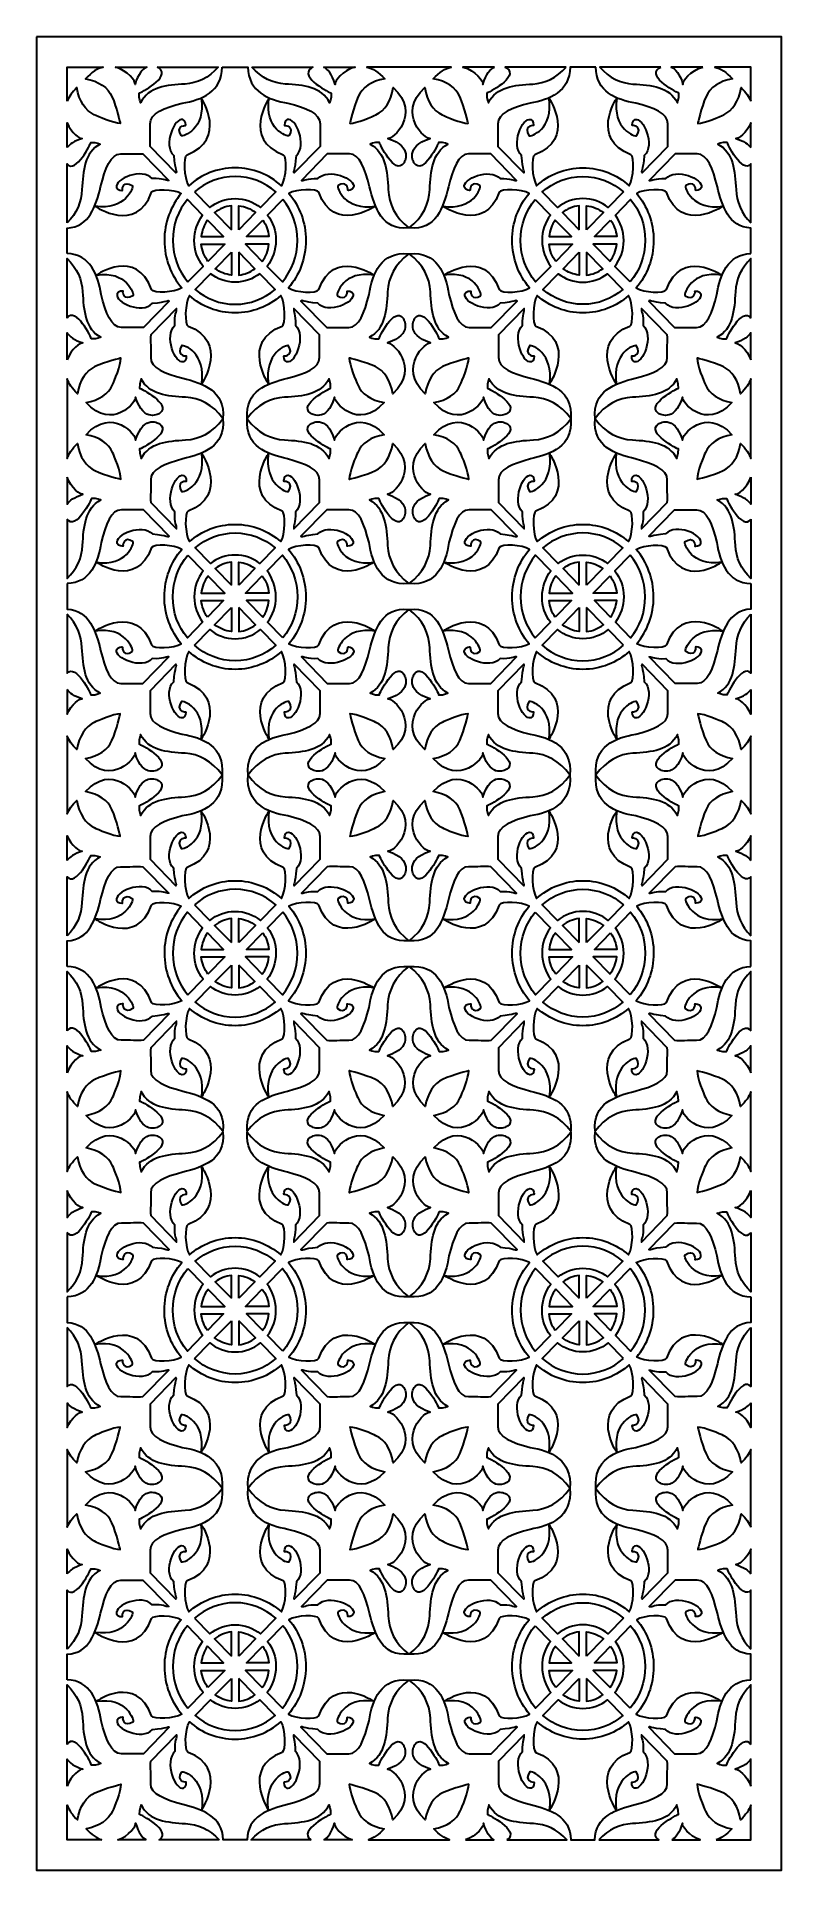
# Model space of a CAD drawing. Header units: centimetres. Extents: x -21.6 to -16.4, y -9 to 3.7.
import ezdxf

# ---------------------------------------------------------------- set-up
doc = ezdxf.new("R2010")
doc.units = ezdxf.units.CM
doc.header["$MEASUREMENT"] = 0
doc.layers.add('layer 1', color=7, linetype='Continuous')

msp = doc.modelspace()

# ---------------------------------------------------------------- linework, layer by layer
at = {"layer": 'layer 1', "color": 250, "lineweight": 30}
for points, knots in [([(-21.58593, 3.65904), (-21.58593, 3.65904), (-16.44376, 3.65904), (-16.44376, 3.65904), (-16.44376, 3.65904), (-16.44376, 3.65904), (-16.44376, -9.00021), (-16.44376, -9.00021), (-16.44376, -9.00021), (-16.44376, -9.00021), (-21.58593, -9.00021), (-21.58593, -9.00021), (-21.58593, -9.00021), (-21.58593, -9.00021), (-21.58593, 3.65904), (-21.58593, 3.65904)], [0, 0, 0, 0, 0.2, 0.2, 0.2, 0.2, 0.4, 0.4, 0.4, 0.4, 0.6, 0.6, 0.6, 0.6, 1, 1, 1, 1]), ([(-21.37575, 3.21488), (-21.36274, 3.24478), (-21.34107, 3.27577), (-21.30794, 3.30703), (-21.30794, 3.30703), (-21.29338, 3.21357), (-21.24827, 3.14748), (-21.18842, 3.12021), (-21.18842, 3.12021), (-21.16655, 3.10829), (-21.05316, 3.06044), (-21.00904, 3.06059), (-21.00904, 3.06059), (-21.00904, 3.06059), (-21.00905, 3.06061), (-21.00905, 3.06061), (-21.00905, 3.06061), (-21.00895, 3.06055), (-21.00858, 3.06101), (-21.00862, 3.06106), (-21.00862, 3.06106), (-21.00862, 3.06106), (-21.0086, 3.06104), (-21.0086, 3.06104), (-21.0086, 3.06104), (-21.0086, 3.06104), (-21.03256, 3.1677), (-21.06628, 3.24539), (-21.06628, 3.24539), (-21.09289, 3.30672), (-21.15737, 3.35295), (-21.24857, 3.36787), (-21.24857, 3.36787), (-21.20655, 3.41466), (-21.16499, 3.43916), (-21.12608, 3.44888), (-21.12608, 3.44888), (-21.12608, 3.44888), (-21.37575, 3.44888), (-21.37575, 3.44888), (-21.37575, 3.44888), (-21.37575, 3.44888), (-21.37575, 3.21488), (-21.37575, 3.21488)], [0, 0, 0, 0, 0.08333333, 0.08333333, 0.08333333, 0.08333333, 0.16666667, 0.16666667, 0.16666667, 0.16666667, 0.25, 0.25, 0.25, 0.25, 0.33333333, 0.33333333, 0.33333333, 0.33333333, 0.41666667, 0.41666667, 0.41666667, 0.41666667, 0.5, 0.5, 0.5, 0.5, 0.58333333, 0.58333333, 0.58333333, 0.58333333, 0.66666667, 0.66666667, 0.66666667, 0.66666667, 0.75, 0.75, 0.75, 0.75, 0.83333333, 0.83333333, 0.83333333, 0.83333333, 1, 1, 1, 1]), ([(-16.65393, -6.6316), (-16.66696, -6.6017), (-16.68861, -6.5707), (-16.72175, -6.53944), (-16.72175, -6.53944), (-16.73631, -6.63291), (-16.78143, -6.69899), (-16.84127, -6.72626), (-16.84127, -6.72626), (-16.86313, -6.73818), (-16.97653, -6.78603), (-17.02066, -6.78588), (-17.02066, -6.78588), (-17.02066, -6.78588), (-17.02063, -6.78587), (-17.02063, -6.78587), (-17.02063, -6.78587), (-17.02075, -6.78592), (-17.0211, -6.78547), (-17.02107, -6.78542), (-17.02107, -6.78542), (-17.02107, -6.78542), (-17.02109, -6.78544), (-17.02109, -6.78544), (-17.02109, -6.78544), (-17.02109, -6.78544), (-16.99713, -6.67878), (-16.96341, -6.60109), (-16.96341, -6.60109), (-16.9368, -6.53976), (-16.87232, -6.49353), (-16.78111, -6.47861), (-16.78111, -6.47861), (-16.96121, -6.27807), (-17.13283, -6.4867), (-17.12314, -6.51651), (-17.12314, -6.51651), (-17.179, -6.33017), (-17.28935, -6.40429), (-17.28935, -6.40429), (-17.28935, -6.40429), (-17.37616, -6.46546), (-17.15279, -6.57997), (-17.15076, -6.57686), (-17.15076, -6.57686), (-17.14656, -6.62135), (-17.16458, -6.63975), (-17.16138, -6.64315), (-17.16138, -6.64315), (-17.21662, -6.53363), (-17.3413, -6.52133), (-17.46812, -6.51452), (-17.46812, -6.51452), (-17.56306, -6.50942), (-17.65425, -6.46226), (-17.72371, -6.36432), (-17.72371, -6.36432), (-17.7421, -6.56027), (-17.59113, -6.62312), (-17.44889, -6.64617), (-17.44889, -6.64617), (-17.32657, -6.6777), (-17.22597, -6.71779), (-17.22717, -6.78899), (-17.22717, -6.78899), (-17.22817, -6.84778), (-17.22537, -6.90443), (-17.22739, -6.94558), (-17.22739, -6.94558), (-17.22739, -6.94558), (-17.40559, -7.12821), (-17.40559, -7.12821), (-17.40559, -7.12821), (-17.41471, -7.11681), (-17.39933, -7.11872), (-17.39018, -7.00825), (-17.39018, -7.00825), (-17.31395, -6.93695), (-17.39592, -6.74154), (-17.45377, -6.75949), (-17.45377, -6.75949), (-17.47413, -6.76583), (-17.47397, -6.8012), (-17.47207, -6.80078), (-17.47207, -6.80078), (-17.45962, -6.79789), (-17.40437, -6.80932), (-17.4409, -6.86989), (-17.4409, -6.86989), (-17.45356, -6.88288), (-17.61328, -6.82423), (-17.58037, -6.61283), (-17.58037, -6.61283), (-17.58484, -6.61739), (-17.76391, -6.89594), (-17.48228, -7.00205), (-17.48228, -7.00205), (-17.45495, -7.01689), (-17.46317, -7.1646), (-17.49393, -7.21628), (-17.49393, -7.21628), (-17.57977, -7.13971), (-17.69179, -7.09324), (-17.81407, -7.09324), (-17.81407, -7.09324), (-17.93635, -7.09324), (-18.04838, -7.13971), (-18.13421, -7.21628), (-18.13421, -7.21628), (-18.16498, -7.1646), (-18.17319, -7.01689), (-18.14586, -7.00205), (-18.14586, -7.00205), (-17.86423, -6.89594), (-18.0433, -6.61739), (-18.04778, -6.61283), (-18.04778, -6.61283), (-18.01486, -6.82423), (-18.17458, -6.88288), (-18.18725, -6.86989), (-18.18725, -6.86989), (-18.22377, -6.80932), (-18.16853, -6.79789), (-18.15608, -6.80078), (-18.15608, -6.80078), (-18.15418, -6.8012), (-18.15401, -6.76583), (-18.17438, -6.75949), (-18.17438, -6.75949), (-18.23222, -6.74154), (-18.31419, -6.93695), (-18.23797, -7.00825), (-18.23797, -7.00825), (-18.22882, -7.11872), (-18.21343, -7.11681), (-18.22255, -7.12821), (-18.22255, -7.12821), (-18.22255, -7.12821), (-18.40075, -6.94558), (-18.40075, -6.94558), (-18.40075, -6.94558), (-18.40277, -6.90443), (-18.39998, -6.84778), (-18.40097, -6.78899), (-18.40097, -6.78899), (-18.40217, -6.71779), (-18.30157, -6.6777), (-18.17926, -6.64617), (-18.17926, -6.64617), (-18.03701, -6.62312), (-17.88604, -6.56027), (-17.90444, -6.36432), (-17.90444, -6.36432), (-17.97389, -6.46226), (-18.06508, -6.50942), (-18.16002, -6.51452), (-18.16002, -6.51452), (-18.28684, -6.52133), (-18.41152, -6.53363), (-18.46676, -6.64315), (-18.46676, -6.64315), (-18.46356, -6.63975), (-18.48159, -6.62135), (-18.47738, -6.57686), (-18.47738, -6.57686), (-18.47535, -6.57997), (-18.25198, -6.46546), (-18.33879, -6.40429), (-18.33879, -6.40429), (-18.33879, -6.40429), (-18.44914, -6.33017), (-18.505, -6.51651), (-18.505, -6.51651), (-18.49532, -6.4867), (-18.66693, -6.27807), (-18.84703, -6.47861), (-18.84703, -6.47861), (-18.75583, -6.49353), (-18.69135, -6.53976), (-18.66473, -6.60109), (-18.66473, -6.60109), (-18.63102, -6.67878), (-18.60705, -6.78544), (-18.60705, -6.78544), (-18.60705, -6.78544), (-18.60705, -6.78544), (-18.60707, -6.78542), (-18.60707, -6.78542), (-18.60707, -6.78542), (-18.60704, -6.78547), (-18.6074, -6.78592), (-18.60751, -6.78587), (-18.60751, -6.78587), (-18.60751, -6.78587), (-18.60748, -6.78588), (-18.60748, -6.78588), (-18.60748, -6.78588), (-18.65162, -6.78603), (-18.76501, -6.73818), (-18.78687, -6.72626), (-18.78687, -6.72626), (-18.84672, -6.69899), (-18.89184, -6.63291), (-18.90639, -6.53944), (-18.90639, -6.53944), (-19.10207, -6.724), (-18.89848, -6.89989), (-18.86941, -6.88995), (-18.86941, -6.88995), (-19.05123, -6.9472), (-18.97891, -7.0603), (-18.97891, -7.0603), (-18.97891, -7.0603), (-18.91922, -7.14924), (-18.80748, -6.92034), (-18.81052, -6.91827), (-18.81052, -6.91827), (-18.76711, -6.91396), (-18.74914, -6.93242), (-18.74583, -6.92915), (-18.74583, -6.92915), (-18.8527, -6.98576), (-18.8647, -7.11353), (-18.87135, -7.2435), (-18.87135, -7.2435), (-18.87632, -7.3408), (-18.91824, -7.43621), (-19.0138, -7.50738), (-19.0138, -7.50738), (-18.82524, -7.52534), (-18.77774, -7.36584), (-18.74288, -7.22378), (-18.74288, -7.22378), (-18.71212, -7.09843), (-18.673, -6.99534), (-18.60353, -6.99657), (-18.60353, -6.99657), (-18.54616, -6.99759), (-18.49088, -6.99472), (-18.45073, -6.99679), (-18.45073, -6.99679), (-18.45073, -6.99679), (-18.27252, -7.17942), (-18.27252, -7.17942), (-18.27252, -7.17942), (-18.29671, -7.1817), (-18.30677, -7.16364), (-18.38574, -7.16755), (-18.38574, -7.16755), (-18.4553, -7.08943), (-18.64982, -7.16951), (-18.6323, -7.22878), (-18.6323, -7.22878), (-18.62612, -7.24966), (-18.5916, -7.24948), (-18.59203, -7.24754), (-18.59203, -7.24754), (-18.59484, -7.23478), (-18.58369, -7.17816), (-18.52458, -7.2156), (-18.52458, -7.2156), (-18.5119, -7.22857), (-18.57408, -7.39114), (-18.78036, -7.35741), (-18.78036, -7.35741), (-18.77591, -7.362), (-18.49532, -7.55055), (-18.39178, -7.26194), (-18.39178, -7.26194), (-18.3827, -7.23407), (-18.23344, -7.23896), (-18.18594, -7.2699), (-18.18594, -7.2699), (-18.25858, -7.35731), (-18.30254, -7.47046), (-18.30254, -7.59383), (-18.30254, -7.59383), (-18.30254, -7.71914), (-18.2572, -7.83395), (-18.18248, -7.92191), (-18.18248, -7.92191), (-18.23292, -7.95344), (-18.37705, -7.96187), (-18.39153, -7.93386), (-18.39153, -7.93386), (-18.49506, -7.64523), (-18.76684, -7.82873), (-18.77131, -7.83333), (-18.77131, -7.83333), (-18.56502, -7.79959), (-18.50781, -7.96329), (-18.52048, -7.97626), (-18.52048, -7.97626), (-18.57958, -8.01369), (-18.59072, -7.95706), (-18.58792, -7.94432), (-18.58792, -7.94432), (-18.58751, -7.94239), (-18.62201, -7.94219), (-18.6282, -7.96307), (-18.6282, -7.96307), (-18.64572, -8.02235), (-18.45504, -8.10636), (-18.38548, -8.02824), (-18.38548, -8.02824), (-18.27767, -8.01886), (-18.27954, -8.00309), (-18.26841, -8.01244), (-18.26841, -8.01244), (-18.26841, -8.01244), (-18.44662, -8.19507), (-18.44662, -8.19507), (-18.44662, -8.19507), (-18.48677, -8.19713), (-18.54205, -8.19426), (-18.5994, -8.19527), (-18.5994, -8.19527), (-18.66889, -8.19651), (-18.70799, -8.09341), (-18.73878, -7.96808), (-18.73878, -7.96808), (-18.76129, -7.82231), (-18.82259, -7.66757), (-19.0138, -7.68643), (-19.0138, -7.68643), (-18.91824, -7.75762), (-18.87223, -7.85107), (-18.86722, -7.94834), (-18.86722, -7.94834), (-18.86059, -8.07832), (-18.84859, -8.2061), (-18.74174, -8.26271), (-18.74174, -8.26271), (-18.74505, -8.25944), (-18.763, -8.27789), (-18.80642, -8.27359), (-18.80642, -8.27359), (-18.80339, -8.27153), (-18.91511, -8.0426), (-18.97482, -8.13157), (-18.97482, -8.13157), (-18.97482, -8.13157), (-19.04712, -8.24465), (-18.86532, -8.30191), (-18.86532, -8.30191), (-18.89437, -8.29196), (-19.09797, -8.46784), (-18.90227, -8.6524), (-18.90227, -8.6524), (-18.88773, -8.55894), (-18.84262, -8.49287), (-18.78275, -8.46558), (-18.78275, -8.46558), (-18.70697, -8.43106), (-18.60288, -8.40648), (-18.60288, -8.40648), (-18.60288, -8.40648), (-18.60288, -8.40648), (-18.6029, -8.40649), (-18.6029, -8.40649), (-18.6029, -8.40649), (-18.60287, -8.40649), (-18.60241, -8.40684), (-18.60246, -8.40694), (-18.60246, -8.40694), (-18.60246, -8.40694), (-18.60244, -8.40693), (-18.60244, -8.40693), (-18.60244, -8.40693), (-18.60231, -8.45215), (-18.64901, -8.56838), (-18.66061, -8.59075), (-18.66061, -8.59075), (-18.68725, -8.65211), (-18.75172, -8.69834), (-18.84291, -8.71323), (-18.84291, -8.71323), (-18.80597, -8.75436), (-18.76939, -8.77826), (-18.73466, -8.79004), (-18.73466, -8.79004), (-18.73466, -8.79004), (-19.29503, -8.79004), (-19.29503, -8.79004), (-19.29503, -8.79004), (-19.2603, -8.77826), (-19.22372, -8.75436), (-19.18678, -8.71323), (-19.18678, -8.71323), (-19.27797, -8.69834), (-19.34244, -8.65211), (-19.36907, -8.59075), (-19.36907, -8.59075), (-19.38068, -8.56838), (-19.42738, -8.45215), (-19.42725, -8.40693), (-19.42725, -8.40693), (-19.42725, -8.40693), (-19.42723, -8.40694), (-19.42723, -8.40694), (-19.42723, -8.40694), (-19.42728, -8.40684), (-19.42682, -8.40649), (-19.42679, -8.40649), (-19.42679, -8.40649), (-19.42679, -8.40649), (-19.42681, -8.40648), (-19.42681, -8.40648), (-19.42681, -8.40648), (-19.42681, -8.40648), (-19.32272, -8.43106), (-19.24694, -8.46558), (-19.24694, -8.46558), (-19.18706, -8.49287), (-19.14196, -8.55894), (-19.12742, -8.6524), (-19.12742, -8.6524), (-18.93173, -8.46784), (-19.13532, -8.29196), (-19.16437, -8.30191), (-19.16437, -8.30191), (-18.98256, -8.24465), (-19.05487, -8.13157), (-19.05487, -8.13157), (-19.05487, -8.13157), (-19.11458, -8.0426), (-19.2263, -8.27153), (-19.22327, -8.27359), (-19.22327, -8.27359), (-19.26669, -8.27789), (-19.28464, -8.25944), (-19.28796, -8.26271), (-19.28796, -8.26271), (-19.1811, -8.2061), (-19.1691, -8.07832), (-19.16246, -7.94834), (-19.16246, -7.94834), (-19.15746, -7.85107), (-19.11144, -7.75762), (-19.01589, -7.68643), (-19.01589, -7.68643), (-19.2071, -7.66757), (-19.2684, -7.82231), (-19.29091, -7.96808), (-19.29091, -7.96808), (-19.32169, -8.09341), (-19.3608, -8.19651), (-19.43028, -8.19527), (-19.43028, -8.19527), (-19.48764, -8.19426), (-19.54292, -8.19713), (-19.58307, -8.19507), (-19.58307, -8.19507), (-19.58307, -8.19507), (-19.76128, -8.01244), (-19.76128, -8.01244), (-19.76128, -8.01244), (-19.75015, -8.00309), (-19.75202, -8.01886), (-19.64421, -8.02824), (-19.64421, -8.02824), (-19.57464, -8.10636), (-19.38397, -8.02235), (-19.40149, -7.96307), (-19.40149, -7.96307), (-19.40767, -7.94219), (-19.44218, -7.94239), (-19.44177, -7.94432), (-19.44177, -7.94432), (-19.43896, -7.95706), (-19.4501, -8.01369), (-19.50922, -7.97626), (-19.50922, -7.97626), (-19.52187, -7.96329), (-19.46467, -7.79959), (-19.25838, -7.83333), (-19.25838, -7.83333), (-19.26285, -7.82873), (-19.53463, -7.64523), (-19.63816, -7.93386), (-19.63816, -7.93386), (-19.65264, -7.96187), (-19.79677, -7.95344), (-19.84721, -7.92191), (-19.84721, -7.92191), (-19.77249, -7.83395), (-19.72715, -7.71914), (-19.72715, -7.59383), (-19.72715, -7.59383), (-19.72715, -7.47046), (-19.77111, -7.35731), (-19.84375, -7.2699), (-19.84375, -7.2699), (-19.79625, -7.23896), (-19.64699, -7.23407), (-19.63791, -7.26194), (-19.63791, -7.26194), (-19.53437, -7.55055), (-19.25378, -7.362), (-19.24932, -7.35741), (-19.24932, -7.35741), (-19.4556, -7.39114), (-19.51778, -7.22857), (-19.50511, -7.2156), (-19.50511, -7.2156), (-19.44599, -7.17816), (-19.43485, -7.23478), (-19.43766, -7.24754), (-19.43766, -7.24754), (-19.43809, -7.24948), (-19.40357, -7.24966), (-19.39739, -7.22878), (-19.39739, -7.22878), (-19.37987, -7.16951), (-19.57439, -7.08943), (-19.64395, -7.16755), (-19.64395, -7.16755), (-19.72291, -7.16364), (-19.73297, -7.1817), (-19.75717, -7.17942), (-19.75717, -7.17942), (-19.75717, -7.17942), (-19.57896, -6.99679), (-19.57896, -6.99679), (-19.57896, -6.99679), (-19.53881, -6.99472), (-19.48353, -6.99759), (-19.42616, -6.99657), (-19.42616, -6.99657), (-19.35669, -6.99534), (-19.31757, -7.09843), (-19.28681, -7.22378), (-19.28681, -7.22378), (-19.25195, -7.36584), (-19.20445, -7.52534), (-19.01589, -7.50738), (-19.01589, -7.50738), (-19.11145, -7.43621), (-19.15336, -7.3408), (-19.15834, -7.2435), (-19.15834, -7.2435), (-19.16499, -7.11353), (-19.17699, -6.98576), (-19.28385, -6.92915), (-19.28385, -6.92915), (-19.28054, -6.93242), (-19.26258, -6.91396), (-19.21917, -6.91827), (-19.21917, -6.91827), (-19.22221, -6.92034), (-19.11047, -7.14924), (-19.05078, -7.0603), (-19.05078, -7.0603), (-19.05078, -7.0603), (-18.97846, -6.9472), (-19.16027, -6.88995), (-19.16027, -6.88995), (-19.1312, -6.89989), (-18.92762, -6.724), (-19.1233, -6.53944), (-19.1233, -6.53944), (-19.13785, -6.63291), (-19.18297, -6.69899), (-19.24282, -6.72626), (-19.24282, -6.72626), (-19.26468, -6.73818), (-19.37808, -6.78603), (-19.4222, -6.78588), (-19.4222, -6.78588), (-19.4222, -6.78588), (-19.42218, -6.78587), (-19.42218, -6.78587), (-19.42218, -6.78587), (-19.42229, -6.78592), (-19.42265, -6.78547), (-19.42262, -6.78542), (-19.42262, -6.78542), (-19.42262, -6.78542), (-19.42263, -6.78544), (-19.42263, -6.78544), (-19.42263, -6.78544), (-19.42263, -6.78544), (-19.39868, -6.67878), (-19.36495, -6.60109), (-19.36495, -6.60109), (-19.33834, -6.53976), (-19.27387, -6.49353), (-19.18266, -6.47861), (-19.18266, -6.47861), (-19.36276, -6.27807), (-19.53438, -6.4867), (-19.52469, -6.51651), (-19.52469, -6.51651), (-19.58055, -6.33017), (-19.6909, -6.40429), (-19.6909, -6.40429), (-19.6909, -6.40429), (-19.7777, -6.46546), (-19.55433, -6.57997), (-19.55231, -6.57686), (-19.55231, -6.57686), (-19.54811, -6.62135), (-19.56613, -6.63975), (-19.56293, -6.64315), (-19.56293, -6.64315), (-19.61817, -6.53363), (-19.74285, -6.52133), (-19.86966, -6.51452), (-19.86966, -6.51452), (-19.96461, -6.50942), (-20.05579, -6.46226), (-20.12525, -6.36432), (-20.12525, -6.36432), (-20.14364, -6.56027), (-19.99268, -6.62312), (-19.85043, -6.64617), (-19.85043, -6.64617), (-19.72812, -6.6777), (-19.62752, -6.71779), (-19.62871, -6.78899), (-19.62871, -6.78899), (-19.62971, -6.84778), (-19.62692, -6.90443), (-19.62893, -6.94558), (-19.62893, -6.94558), (-19.62893, -6.94558), (-19.80714, -7.12821), (-19.80714, -7.12821), (-19.80714, -7.12821), (-19.81625, -7.11681), (-19.80087, -7.11872), (-19.79173, -7.00825), (-19.79173, -7.00825), (-19.7155, -6.93695), (-19.79746, -6.74154), (-19.85531, -6.75949), (-19.85531, -6.75949), (-19.87568, -6.76583), (-19.87551, -6.8012), (-19.87361, -6.80078), (-19.87361, -6.80078), (-19.86116, -6.79789), (-19.80592, -6.80932), (-19.84244, -6.86989), (-19.84244, -6.86989), (-19.8551, -6.88288), (-20.01483, -6.82423), (-19.98191, -6.61283), (-19.98191, -6.61283), (-19.98638, -6.61739), (-20.16546, -6.89594), (-19.88383, -7.00205), (-19.88383, -7.00205), (-19.85649, -7.01689), (-19.86471, -7.1646), (-19.89548, -7.21628), (-19.89548, -7.21628), (-19.98131, -7.13971), (-20.09333, -7.09324), (-20.21562, -7.09324), (-20.21562, -7.09324), (-20.33791, -7.09324), (-20.44992, -7.13971), (-20.53576, -7.21628), (-20.53576, -7.21628), (-20.56653, -7.1646), (-20.57475, -7.01689), (-20.54741, -7.00205), (-20.54741, -7.00205), (-20.26577, -6.89594), (-20.44485, -6.61739), (-20.44932, -6.61283), (-20.44932, -6.61283), (-20.41641, -6.82423), (-20.57613, -6.88288), (-20.5888, -6.86989), (-20.5888, -6.86989), (-20.62531, -6.80932), (-20.57007, -6.79789), (-20.55763, -6.80078), (-20.55763, -6.80078), (-20.55573, -6.8012), (-20.55555, -6.76583), (-20.57592, -6.75949), (-20.57592, -6.75949), (-20.63377, -6.74154), (-20.71573, -6.93695), (-20.63951, -7.00825), (-20.63951, -7.00825), (-20.63036, -7.11872), (-20.61498, -7.11681), (-20.62409, -7.12821), (-20.62409, -7.12821), (-20.62409, -7.12821), (-20.8023, -6.94558), (-20.8023, -6.94558), (-20.8023, -6.94558), (-20.80431, -6.90443), (-20.80152, -6.84778), (-20.80252, -6.78899), (-20.80252, -6.78899), (-20.80372, -6.71779), (-20.70312, -6.6777), (-20.5808, -6.64617), (-20.5808, -6.64617), (-20.43855, -6.62312), (-20.28759, -6.56027), (-20.30598, -6.36432), (-20.30598, -6.36432), (-20.37545, -6.46226), (-20.46662, -6.50942), (-20.56157, -6.51452), (-20.56157, -6.51452), (-20.68838, -6.52133), (-20.81307, -6.53363), (-20.86831, -6.64315), (-20.86831, -6.64315), (-20.86511, -6.63975), (-20.88313, -6.62135), (-20.87892, -6.57686), (-20.87892, -6.57686), (-20.87691, -6.57997), (-20.65353, -6.46546), (-20.74033, -6.40429), (-20.74033, -6.40429), (-20.74033, -6.40429), (-20.85068, -6.33017), (-20.90654, -6.51651), (-20.90654, -6.51651), (-20.89686, -6.4867), (-21.06848, -6.27807), (-21.24857, -6.47861), (-21.24857, -6.47861), (-21.15737, -6.49353), (-21.09289, -6.53976), (-21.06628, -6.60109), (-21.06628, -6.60109), (-21.03256, -6.67878), (-21.0086, -6.78544), (-21.0086, -6.78544), (-21.0086, -6.78544), (-21.0086, -6.78544), (-21.00862, -6.78542), (-21.00862, -6.78542), (-21.00862, -6.78542), (-21.00858, -6.78547), (-21.00895, -6.78592), (-21.00905, -6.78587), (-21.00905, -6.78587), (-21.00905, -6.78587), (-21.00904, -6.78588), (-21.00904, -6.78588), (-21.00904, -6.78588), (-21.05316, -6.78603), (-21.16655, -6.73818), (-21.18842, -6.72626), (-21.18842, -6.72626), (-21.24827, -6.69899), (-21.29338, -6.63291), (-21.30794, -6.53944), (-21.30794, -6.53944), (-21.34107, -6.5707), (-21.36274, -6.6017), (-21.37575, -6.6316), (-21.37575, -6.6316), (-21.37575, -6.6316), (-21.37575, -6.09496), (-21.37575, -6.09496), (-21.37575, -6.09496), (-21.36274, -6.12485), (-21.34107, -6.15585), (-21.30794, -6.18711), (-21.30794, -6.18711), (-21.29338, -6.09365), (-21.24827, -6.02756), (-21.18842, -6.00029), (-21.18842, -6.00029), (-21.16655, -5.98837), (-21.05316, -5.94052), (-21.00904, -5.94067), (-21.00904, -5.94067), (-21.00904, -5.94067), (-21.00905, -5.94069), (-21.00905, -5.94069), (-21.00905, -5.94069), (-21.00895, -5.94063), (-21.00858, -5.94109), (-21.00862, -5.94114), (-21.00862, -5.94114), (-21.00862, -5.94114), (-21.0086, -5.94111), (-21.0086, -5.94111), (-21.0086, -5.94111), (-21.0086, -5.94111), (-21.03256, -6.04777), (-21.06628, -6.12546), (-21.06628, -6.12546), (-21.09289, -6.18679), (-21.15737, -6.23302), (-21.24857, -6.24794), (-21.24857, -6.24794), (-21.06848, -6.44848), (-20.89686, -6.23985), (-20.90654, -6.21005), (-20.90654, -6.21005), (-20.85068, -6.39638), (-20.74033, -6.32227), (-20.74033, -6.32227), (-20.74033, -6.32227), (-20.65353, -6.26109), (-20.87691, -6.14659), (-20.87892, -6.14969), (-20.87892, -6.14969), (-20.88313, -6.10521), (-20.86511, -6.0868), (-20.86831, -6.0834), (-20.86831, -6.0834), (-20.81307, -6.19292), (-20.68838, -6.20522), (-20.56157, -6.21204), (-20.56157, -6.21204), (-20.46662, -6.21713), (-20.37545, -6.2643), (-20.30598, -6.36223), (-20.30598, -6.36223), (-20.28759, -6.16628), (-20.43855, -6.10343), (-20.5808, -6.08037), (-20.5808, -6.08037), (-20.70312, -6.04884), (-20.80372, -6.00877), (-20.80252, -5.93757), (-20.80252, -5.93757), (-20.80152, -5.87877), (-20.80431, -5.82212), (-20.8023, -5.78097), (-20.8023, -5.78097), (-20.8023, -5.78097), (-20.62409, -5.59834), (-20.62409, -5.59834), (-20.62409, -5.59834), (-20.61498, -5.60975), (-20.63036, -5.60783), (-20.63951, -5.71831), (-20.63951, -5.71831), (-20.71573, -5.78959), (-20.63377, -5.98501), (-20.57592, -5.96706), (-20.57592, -5.96706), (-20.55555, -5.96072), (-20.55573, -5.92534), (-20.55763, -5.92578), (-20.55763, -5.92578), (-20.57007, -5.92867), (-20.62531, -5.91724), (-20.5888, -5.85666), (-20.5888, -5.85666), (-20.57613, -5.84367), (-20.41641, -5.90232), (-20.44932, -6.11371), (-20.44932, -6.11371), (-20.44485, -6.10915), (-20.26577, -5.83061), (-20.54741, -5.7245), (-20.54741, -5.7245), (-20.57475, -5.70966), (-20.56653, -5.56195), (-20.53576, -5.51028), (-20.53576, -5.51028), (-20.44992, -5.58684), (-20.33791, -5.63331), (-20.21562, -5.63331), (-20.21562, -5.63331), (-20.09333, -5.63331), (-19.98131, -5.58685), (-19.89548, -5.51028), (-19.89548, -5.51028), (-19.86471, -5.56195), (-19.85649, -5.70966), (-19.88383, -5.7245), (-19.88383, -5.7245), (-20.16546, -5.83061), (-19.98638, -6.10915), (-19.98191, -6.11371), (-19.98191, -6.11371), (-20.01483, -5.90232), (-19.8551, -5.84367), (-19.84244, -5.85666), (-19.84244, -5.85666), (-19.80592, -5.91724), (-19.86116, -5.92867), (-19.87361, -5.92578), (-19.87361, -5.92578), (-19.87551, -5.92534), (-19.87568, -5.96072), (-19.85531, -5.96706), (-19.85531, -5.96706), (-19.79746, -5.98501), (-19.7155, -5.78959), (-19.79173, -5.71831), (-19.79173, -5.71831), (-19.80087, -5.60783), (-19.81625, -5.60975), (-19.80714, -5.59834), (-19.80714, -5.59834), (-19.80714, -5.59834), (-19.62893, -5.78097), (-19.62893, -5.78097), (-19.62893, -5.78097), (-19.62692, -5.82212), (-19.62971, -5.87877), (-19.62871, -5.93757), (-19.62871, -5.93757), (-19.62752, -6.00877), (-19.72812, -6.04884), (-19.85043, -6.08037), (-19.85043, -6.08037), (-19.99268, -6.10343), (-20.14364, -6.16628), (-20.12525, -6.36223), (-20.12525, -6.36223), (-20.05579, -6.2643), (-19.96461, -6.21713), (-19.86966, -6.21204), (-19.86966, -6.21204), (-19.74285, -6.20522), (-19.61817, -6.19292), (-19.56293, -6.0834), (-19.56293, -6.0834), (-19.56613, -6.0868), (-19.54811, -6.10521), (-19.55231, -6.14969), (-19.55231, -6.14969), (-19.55433, -6.14659), (-19.7777, -6.26109), (-19.6909, -6.32227), (-19.6909, -6.32227), (-19.6909, -6.32227), (-19.58055, -6.39638), (-19.52469, -6.21005), (-19.52469, -6.21005), (-19.53438, -6.23985), (-19.36276, -6.44848), (-19.18266, -6.24794), (-19.18266, -6.24794), (-19.27387, -6.23302), (-19.33834, -6.18679), (-19.36495, -6.12546), (-19.36495, -6.12546), (-19.39868, -6.04777), (-19.42263, -5.94111), (-19.42263, -5.94111), (-19.42263, -5.94111), (-19.42263, -5.94111), (-19.42262, -5.94114), (-19.42262, -5.94114), (-19.42262, -5.94114), (-19.42265, -5.94109), (-19.42229, -5.94063), (-19.42218, -5.94069), (-19.42218, -5.94069), (-19.42218, -5.94069), (-19.4222, -5.94067), (-19.4222, -5.94067), (-19.4222, -5.94067), (-19.37808, -5.94052), (-19.26468, -5.98837), (-19.24282, -6.00029), (-19.24282, -6.00029), (-19.18297, -6.02756), (-19.13785, -6.09365), (-19.1233, -6.18711), (-19.1233, -6.18711), (-18.92762, -6.00255), (-19.1312, -5.82667), (-19.16027, -5.8366), (-19.16027, -5.8366), (-18.97846, -5.77934), (-19.05078, -5.66626), (-19.05078, -5.66626), (-19.05078, -5.66626), (-19.11047, -5.5773), (-19.22221, -5.80621), (-19.21917, -5.80829), (-19.21917, -5.80829), (-19.26258, -5.81259), (-19.28054, -5.79412), (-19.28385, -5.79741), (-19.28385, -5.79741), (-19.17699, -5.7408), (-19.16499, -5.61301), (-19.15834, -5.48305), (-19.15834, -5.48305), (-19.15336, -5.38575), (-19.11145, -5.29034), (-19.01589, -5.21916), (-19.01589, -5.21916), (-19.20445, -5.20122), (-19.25195, -5.36071), (-19.28681, -5.50277), (-19.28681, -5.50277), (-19.31757, -5.62812), (-19.35669, -5.73122), (-19.42616, -5.72998), (-19.42616, -5.72998), (-19.48353, -5.72897), (-19.53881, -5.73183), (-19.57896, -5.72976), (-19.57896, -5.72976), (-19.57896, -5.72976), (-19.75717, -5.54713), (-19.75717, -5.54713), (-19.75717, -5.54713), (-19.73297, -5.54485), (-19.72291, -5.56291), (-19.64395, -5.559), (-19.64395, -5.559), (-19.57439, -5.63711), (-19.37987, -5.55704), (-19.39739, -5.49778), (-19.39739, -5.49778), (-19.40357, -5.47689), (-19.43809, -5.47707), (-19.43766, -5.47902), (-19.43766, -5.47902), (-19.43485, -5.49177), (-19.44599, -5.54839), (-19.50511, -5.51096), (-19.50511, -5.51096), (-19.51778, -5.49798), (-19.4556, -5.33541), (-19.24932, -5.36914), (-19.24932, -5.36914), (-19.25378, -5.36456), (-19.53437, -5.17599), (-19.63791, -5.46461), (-19.63791, -5.46461), (-19.64699, -5.49248), (-19.79625, -5.48759), (-19.84375, -5.45666), (-19.84375, -5.45666), (-19.77111, -5.36924), (-19.72715, -5.25609), (-19.72715, -5.13273), (-19.72715, -5.13273), (-19.72715, -5.00741), (-19.77249, -4.8926), (-19.84721, -4.80465), (-19.84721, -4.80465), (-19.79677, -4.77312), (-19.65264, -4.76468), (-19.63816, -4.79269), (-19.63816, -4.79269), (-19.53463, -5.08133), (-19.26285, -4.89783), (-19.25838, -4.89323), (-19.25838, -4.89323), (-19.46467, -4.92696), (-19.52187, -4.76325), (-19.50922, -4.75029), (-19.50922, -4.75029), (-19.4501, -4.71286), (-19.43896, -4.76948), (-19.44177, -4.78223), (-19.44177, -4.78223), (-19.44218, -4.78416), (-19.40767, -4.78437), (-19.40149, -4.76348), (-19.40149, -4.76348), (-19.38397, -4.7042), (-19.57464, -4.62019), (-19.64421, -4.69831), (-19.64421, -4.69831), (-19.75202, -4.70769), (-19.75015, -4.72346), (-19.76128, -4.71412), (-19.76128, -4.71412), (-19.76128, -4.71412), (-19.58307, -4.53149), (-19.58307, -4.53149), (-19.58307, -4.53149), (-19.54292, -4.52941), (-19.48764, -4.53229), (-19.43028, -4.53128), (-19.43028, -4.53128), (-19.3608, -4.53004), (-19.32169, -4.63314), (-19.29091, -4.75848), (-19.29091, -4.75848), (-19.2684, -4.90424), (-19.2071, -5.05898), (-19.01589, -5.04013), (-19.01589, -5.04013), (-19.11144, -4.96893), (-19.15746, -4.87548), (-19.16246, -4.77821), (-19.16246, -4.77821), (-19.1691, -4.64823), (-19.1811, -4.52045), (-19.28796, -4.46383), (-19.28796, -4.46383), (-19.28464, -4.46712), (-19.26669, -4.44866), (-19.22327, -4.45296), (-19.22327, -4.45296), (-19.2263, -4.45502), (-19.11458, -4.68395), (-19.05487, -4.59498), (-19.05487, -4.59498), (-19.05487, -4.59498), (-18.98256, -4.4819), (-19.16437, -4.42464), (-19.16437, -4.42464), (-19.13532, -4.43459), (-18.93173, -4.25871), (-19.12742, -4.07416), (-19.12742, -4.07416), (-19.14196, -4.1676), (-19.18706, -4.23367), (-19.24694, -4.26097), (-19.24694, -4.26097), (-19.32272, -4.2955), (-19.42681, -4.32008), (-19.42681, -4.32008), (-19.42681, -4.32008), (-19.42681, -4.32008), (-19.42679, -4.32006), (-19.42679, -4.32006), (-19.42679, -4.32006), (-19.42682, -4.32006), (-19.42728, -4.31972), (-19.42723, -4.31961), (-19.42723, -4.31961), (-19.42723, -4.31961), (-19.42725, -4.31963), (-19.42725, -4.31963), (-19.42725, -4.31963), (-19.42738, -4.2744), (-19.38068, -4.15817), (-19.36907, -4.1358), (-19.36907, -4.1358), (-19.34244, -4.07444), (-19.27797, -4.02822), (-19.18678, -4.01332), (-19.18678, -4.01332), (-19.36687, -3.81277), (-19.53849, -4.02141), (-19.52878, -4.05119), (-19.52878, -4.05119), (-19.58466, -3.86487), (-19.69499, -3.93897), (-19.69499, -3.93897), (-19.69499, -3.93897), (-19.78182, -4.00017), (-19.55842, -4.11465), (-19.55642, -4.11155), (-19.55642, -4.11155), (-19.55222, -4.15605), (-19.57023, -4.17444), (-19.56703, -4.17783), (-19.56703, -4.17783), (-19.62227, -4.06834), (-19.74696, -4.05603), (-19.87379, -4.04923), (-19.87379, -4.04923), (-19.9687, -4.04411), (-20.06181, -4.00116), (-20.13128, -3.90323), (-20.13128, -3.90323), (-20.14878, -4.09646), (-19.99316, -4.14516), (-19.85453, -4.18086), (-19.85453, -4.18086), (-19.73223, -4.21241), (-19.63163, -4.2525), (-19.63284, -4.3237), (-19.63284, -4.3237), (-19.63382, -4.38248), (-19.63103, -4.43913), (-19.63304, -4.48027), (-19.63304, -4.48027), (-19.63304, -4.48027), (-19.81124, -4.66291), (-19.81124, -4.66291), (-19.81124, -4.66291), (-19.81346, -4.6381), (-19.79587, -4.62781), (-19.79968, -4.54688), (-19.79968, -4.54688), (-19.72344, -4.47559), (-19.80157, -4.27623), (-19.85941, -4.2942), (-19.85941, -4.2942), (-19.87979, -4.30053), (-19.8796, -4.33589), (-19.87771, -4.33546), (-19.87771, -4.33546), (-19.86527, -4.3326), (-19.81002, -4.34401), (-19.84654, -4.40459), (-19.84654, -4.40459), (-19.8592, -4.41756), (-20.01786, -4.35387), (-19.98493, -4.14246), (-19.98493, -4.14246), (-19.9894, -4.14702), (-20.1734, -4.43457), (-19.89177, -4.54067), (-19.89177, -4.54067), (-19.86457, -4.54998), (-19.86935, -4.70294), (-19.89954, -4.75163), (-19.89954, -4.75163), (-19.98484, -4.67718), (-20.09524, -4.63213), (-20.21562, -4.63213), (-20.21562, -4.63213), (-20.33599, -4.63213), (-20.4464, -4.67718), (-20.5317, -4.75163), (-20.5317, -4.75163), (-20.56188, -4.70294), (-20.56666, -4.54998), (-20.53947, -4.54067), (-20.53947, -4.54067), (-20.25783, -4.43457), (-20.44183, -4.14702), (-20.4463, -4.14246), (-20.4463, -4.14246), (-20.41338, -4.35387), (-20.57204, -4.41756), (-20.58469, -4.40459), (-20.58469, -4.40459), (-20.62121, -4.34401), (-20.56596, -4.3326), (-20.55352, -4.33546), (-20.55352, -4.33546), (-20.55163, -4.33589), (-20.55144, -4.30053), (-20.57182, -4.2942), (-20.57182, -4.2942), (-20.62966, -4.27623), (-20.70779, -4.47559), (-20.63156, -4.54688), (-20.63156, -4.54688), (-20.63537, -4.62781), (-20.61777, -4.6381), (-20.61998, -4.66291), (-20.61998, -4.66291), (-20.61998, -4.66291), (-20.7982, -4.48027), (-20.7982, -4.48027), (-20.7982, -4.48027), (-20.8002, -4.43913), (-20.79741, -4.38248), (-20.7984, -4.3237), (-20.7984, -4.3237), (-20.79961, -4.2525), (-20.699, -4.21241), (-20.5767, -4.18086), (-20.5767, -4.18086), (-20.43807, -4.14516), (-20.28245, -4.09646), (-20.29996, -3.90323), (-20.29996, -3.90323), (-20.36942, -4.00116), (-20.46253, -4.04411), (-20.55745, -4.04923), (-20.55745, -4.04923), (-20.68427, -4.05603), (-20.80897, -4.06834), (-20.86421, -4.17783), (-20.86421, -4.17783), (-20.86101, -4.17444), (-20.87902, -4.15605), (-20.87482, -4.11155), (-20.87482, -4.11155), (-20.87281, -4.11465), (-20.64942, -4.00017), (-20.73624, -3.93897), (-20.73624, -3.93897), (-20.73624, -3.93897), (-20.84658, -3.86487), (-20.90245, -4.05119), (-20.90245, -4.05119), (-20.89275, -4.02141), (-21.06437, -3.81277), (-21.24445, -4.01332), (-21.24445, -4.01332), (-21.15327, -4.02822), (-21.08879, -4.07444), (-21.06216, -4.1358), (-21.06216, -4.1358), (-21.05055, -4.15817), (-21.00385, -4.2744), (-21.00398, -4.31963), (-21.00398, -4.31963), (-21.00398, -4.31963), (-21.004, -4.31961), (-21.004, -4.31961), (-21.004, -4.31961), (-21.00395, -4.31972), (-21.00442, -4.32006), (-21.00444, -4.32006), (-21.00444, -4.32006), (-21.00444, -4.32006), (-21.00443, -4.32008), (-21.00443, -4.32008), (-21.00443, -4.32008), (-21.00443, -4.32008), (-21.10851, -4.2955), (-21.1843, -4.26097), (-21.1843, -4.26097), (-21.24417, -4.23367), (-21.28928, -4.1676), (-21.30382, -4.07416), (-21.30382, -4.07416), (-21.34071, -4.10895), (-21.3634, -4.14344), (-21.37575, -4.17643), (-21.37575, -4.17643), (-21.37575, -4.17643), (-21.37575, -3.62478), (-21.37575, -3.62478), (-21.37575, -3.62478), (-21.3634, -3.65777), (-21.34071, -3.69226), (-21.30382, -3.72706), (-21.30382, -3.72706), (-21.28928, -3.63361), (-21.24417, -3.56754), (-21.1843, -3.54024), (-21.1843, -3.54024), (-21.10851, -3.50572), (-21.00443, -3.48114), (-21.00443, -3.48114), (-21.00443, -3.48114), (-21.00443, -3.48114), (-21.00444, -3.48115), (-21.00444, -3.48115), (-21.00444, -3.48115), (-21.00442, -3.48115), (-21.00395, -3.4815), (-21.004, -3.4816), (-21.004, -3.4816), (-21.004, -3.4816), (-21.00398, -3.48159), (-21.00398, -3.48159), (-21.00398, -3.48159), (-21.00385, -3.52681), (-21.05055, -3.64304), (-21.06216, -3.66541), (-21.06216, -3.66541), (-21.08879, -3.72677), (-21.15327, -3.773), (-21.24445, -3.7879), (-21.24445, -3.7879), (-21.06437, -3.98844), (-20.89275, -3.7798), (-20.90245, -3.75002), (-20.90245, -3.75002), (-20.84658, -3.93634), (-20.73624, -3.86224), (-20.73624, -3.86224), (-20.73624, -3.86224), (-20.64942, -3.80105), (-20.87281, -3.68656), (-20.87482, -3.68966), (-20.87482, -3.68966), (-20.87902, -3.64516), (-20.86101, -3.62677), (-20.86421, -3.62338), (-20.86421, -3.62338), (-20.80897, -3.73288), (-20.68427, -3.74518), (-20.55745, -3.75198), (-20.55745, -3.75198), (-20.46253, -3.75711), (-20.36942, -3.80006), (-20.29996, -3.89798), (-20.29996, -3.89798), (-20.28245, -3.70475), (-20.43807, -3.65605), (-20.5767, -3.62035), (-20.5767, -3.62035), (-20.699, -3.5888), (-20.79961, -3.54872), (-20.7984, -3.47752), (-20.7984, -3.47752), (-20.79741, -3.41873), (-20.8002, -3.36208), (-20.7982, -3.32094), (-20.7982, -3.32094), (-20.7982, -3.32094), (-20.61998, -3.13831), (-20.61998, -3.13831), (-20.61998, -3.13831), (-20.61777, -3.16311), (-20.63537, -3.1734), (-20.63156, -3.25433), (-20.63156, -3.25433), (-20.70779, -3.32562), (-20.62966, -3.52498), (-20.57182, -3.50702), (-20.57182, -3.50702), (-20.55144, -3.50068), (-20.55163, -3.46533), (-20.55352, -3.46575), (-20.55352, -3.46575), (-20.56596, -3.46862), (-20.62121, -3.4572), (-20.58469, -3.39662), (-20.58469, -3.39662), (-20.57204, -3.38365), (-20.41338, -3.44735), (-20.4463, -3.65875), (-20.4463, -3.65875), (-20.44183, -3.65419), (-20.25783, -3.36664), (-20.53947, -3.26054), (-20.53947, -3.26054), (-20.56666, -3.25123), (-20.56188, -3.09827), (-20.5317, -3.04958), (-20.5317, -3.04958), (-20.4464, -3.12403), (-20.33599, -3.16908), (-20.21562, -3.16908), (-20.21562, -3.16908), (-20.09524, -3.16908), (-19.98484, -3.12403), (-19.89954, -3.04958), (-19.89954, -3.04958), (-19.86935, -3.09827), (-19.86457, -3.25123), (-19.89177, -3.26054), (-19.89177, -3.26054), (-20.1734, -3.36664), (-19.9894, -3.65419), (-19.98493, -3.65875), (-19.98493, -3.65875), (-20.01786, -3.44735), (-19.8592, -3.38365), (-19.84654, -3.39662), (-19.84654, -3.39662), (-19.81002, -3.4572), (-19.86527, -3.46862), (-19.87771, -3.46575), (-19.87771, -3.46575), (-19.8796, -3.46533), (-19.87979, -3.50068), (-19.85941, -3.50702), (-19.85941, -3.50702), (-19.80157, -3.52498), (-19.72344, -3.32562), (-19.79968, -3.25433), (-19.79968, -3.25433), (-19.79587, -3.1734), (-19.81346, -3.16311), (-19.81124, -3.13831), (-19.81124, -3.13831), (-19.81124, -3.13831), (-19.63304, -3.32094), (-19.63304, -3.32094), (-19.63304, -3.32094), (-19.63103, -3.36208), (-19.63382, -3.41873), (-19.63284, -3.47752), (-19.63284, -3.47752), (-19.63163, -3.54872), (-19.73223, -3.5888), (-19.85453, -3.62035), (-19.85453, -3.62035), (-19.99316, -3.65605), (-20.14878, -3.70475), (-20.13128, -3.89798), (-20.13128, -3.89798), (-20.06181, -3.80006), (-19.9687, -3.75711), (-19.87379, -3.75198), (-19.87379, -3.75198), (-19.74696, -3.74518), (-19.62227, -3.73288), (-19.56703, -3.62338), (-19.56703, -3.62338), (-19.57023, -3.62677), (-19.55222, -3.64516), (-19.55642, -3.68966), (-19.55642, -3.68966), (-19.55842, -3.68656), (-19.78182, -3.80105), (-19.69499, -3.86224), (-19.69499, -3.86224), (-19.69499, -3.86224), (-19.58466, -3.93634), (-19.52878, -3.75002), (-19.52878, -3.75002), (-19.53849, -3.7798), (-19.36687, -3.98844), (-19.18678, -3.7879), (-19.18678, -3.7879), (-19.27797, -3.773), (-19.34244, -3.72677), (-19.36907, -3.66541), (-19.36907, -3.66541), (-19.38068, -3.64304), (-19.42738, -3.52681), (-19.42725, -3.48159), (-19.42725, -3.48159), (-19.42725, -3.48159), (-19.42723, -3.4816), (-19.42723, -3.4816), (-19.42723, -3.4816), (-19.42728, -3.4815), (-19.42682, -3.48115), (-19.42679, -3.48115), (-19.42679, -3.48115), (-19.42679, -3.48115), (-19.42681, -3.48114), (-19.42681, -3.48114), (-19.42681, -3.48114), (-19.42681, -3.48114), (-19.32272, -3.50572), (-19.24694, -3.54024), (-19.24694, -3.54024), (-19.18706, -3.56754), (-19.14196, -3.63361), (-19.12742, -3.72706), (-19.12742, -3.72706), (-18.93173, -3.5425), (-19.13532, -3.36663), (-19.16437, -3.37657), (-19.16437, -3.37657), (-18.98256, -3.31931), (-19.05487, -3.20623), (-19.05487, -3.20623), (-19.05487, -3.20623), (-19.11458, -3.11727), (-19.2263, -3.34619), (-19.22327, -3.34825), (-19.22327, -3.34825), (-19.26669, -3.35255), (-19.28464, -3.3341), (-19.28796, -3.33738), (-19.28796, -3.33738), (-19.1811, -3.28076), (-19.1691, -3.15298), (-19.16246, -3.023), (-19.16246, -3.023), (-19.15746, -2.92574), (-19.11144, -2.83228), (-19.01589, -2.76109), (-19.01589, -2.76109), (-19.2071, -2.74223), (-19.2684, -2.89697), (-19.29091, -3.04274), (-19.29091, -3.04274), (-19.32169, -3.16807), (-19.3608, -3.27118), (-19.43028, -3.26993), (-19.43028, -3.26993), (-19.48764, -3.26892), (-19.54292, -3.2718), (-19.58307, -3.26973), (-19.58307, -3.26973), (-19.58307, -3.26973), (-19.76128, -3.0871), (-19.76128, -3.0871), (-19.76128, -3.0871), (-19.75015, -3.07775), (-19.75202, -3.09352), (-19.64421, -3.1029), (-19.64421, -3.1029), (-19.57464, -3.18102), (-19.38397, -3.09701), (-19.40149, -3.03773), (-19.40149, -3.03773), (-19.40767, -3.01685), (-19.44218, -3.01705), (-19.44177, -3.01898), (-19.44177, -3.01898), (-19.43896, -3.03173), (-19.4501, -3.08835), (-19.50922, -3.05092), (-19.50922, -3.05092), (-19.52187, -3.03796), (-19.46467, -2.87425), (-19.25838, -2.90799), (-19.25838, -2.90799), (-19.26285, -2.90338), (-19.53463, -2.71989), (-19.63816, -3.00853), (-19.63816, -3.00853), (-19.65264, -3.03653), (-19.79677, -3.0281), (-19.84721, -2.99657), (-19.84721, -2.99657), (-19.77249, -2.90861), (-19.72715, -2.7938), (-19.72715, -2.66848), (-19.72715, -2.66848), (-19.72715, -2.54512), (-19.77111, -2.43197), (-19.84375, -2.34455), (-19.84375, -2.34455), (-19.79625, -2.31362), (-19.64699, -2.30873), (-19.63791, -2.3366), (-19.63791, -2.3366), (-19.53437, -2.62522), (-19.25378, -2.43666), (-19.24932, -2.43207), (-19.24932, -2.43207), (-19.4556, -2.4658), (-19.51778, -2.30323), (-19.50511, -2.29025), (-19.50511, -2.29025), (-19.44599, -2.25283), (-19.43485, -2.30944), (-19.43766, -2.32219), (-19.43766, -2.32219), (-19.43809, -2.32414), (-19.40357, -2.32432), (-19.39739, -2.30344), (-19.39739, -2.30344), (-19.37987, -2.24417), (-19.57439, -2.1641), (-19.64395, -2.24221), (-19.64395, -2.24221), (-19.72291, -2.2383), (-19.73297, -2.25636), (-19.75717, -2.25408), (-19.75717, -2.25408), (-19.75717, -2.25408), (-19.57896, -2.07145), (-19.57896, -2.07145), (-19.57896, -2.07145), (-19.53881, -2.06938), (-19.48353, -2.07225), (-19.42616, -2.07123), (-19.42616, -2.07123), (-19.35669, -2.06999), (-19.31757, -2.17309), (-19.28681, -2.29844), (-19.28681, -2.29844), (-19.25195, -2.4405), (-19.20445, -2.6), (-19.01589, -2.58205), (-19.01589, -2.58205), (-19.11145, -2.51087), (-19.15336, -2.41546), (-19.15834, -2.31816), (-19.15834, -2.31816), (-19.16499, -2.1882), (-19.17699, -2.06042), (-19.28385, -2.00381), (-19.28385, -2.00381), (-19.28054, -2.00709), (-19.26258, -1.98862), (-19.21917, -1.99293), (-19.21917, -1.99293), (-19.22221, -1.995), (-19.11047, -2.22391), (-19.05078, -2.13495), (-19.05078, -2.13495), (-19.05078, -2.13495), (-18.97846, -2.02187), (-19.16027, -1.96461), (-19.16027, -1.96461), (-19.1312, -1.97454), (-18.92762, -1.79867), (-19.1233, -1.61411), (-19.1233, -1.61411), (-19.13785, -1.70757), (-19.18297, -1.77365), (-19.24282, -1.80092), (-19.24282, -1.80092), (-19.26468, -1.81284), (-19.37808, -1.86069), (-19.4222, -1.86054), (-19.4222, -1.86054), (-19.4222, -1.86054), (-19.42218, -1.86053), (-19.42218, -1.86053), (-19.42218, -1.86053), (-19.42229, -1.86058), (-19.42265, -1.86012), (-19.42262, -1.86008), (-19.42262, -1.86008), (-19.42262, -1.86008), (-19.42263, -1.8601), (-19.42263, -1.8601), (-19.42263, -1.8601), (-19.42263, -1.8601), (-19.39868, -1.75344), (-19.36495, -1.67575), (-19.36495, -1.67575), (-19.33834, -1.61442), (-19.27387, -1.56819), (-19.18266, -1.55327), (-19.18266, -1.55327), (-19.36276, -1.35273), (-19.53438, -1.56136), (-19.52469, -1.59116), (-19.52469, -1.59116), (-19.58055, -1.40483), (-19.6909, -1.47895), (-19.6909, -1.47895), (-19.6909, -1.47895), (-19.7777, -1.54012), (-19.55433, -1.65463), (-19.55231, -1.65152), (-19.55231, -1.65152), (-19.54811, -1.69601), (-19.56613, -1.71441), (-19.56293, -1.71781), (-19.56293, -1.71781), (-19.61817, -1.60829), (-19.74285, -1.59599), (-19.86966, -1.58918), (-19.86966, -1.58918), (-19.96461, -1.58408), (-20.05579, -1.53691), (-20.12525, -1.43898), (-20.12525, -1.43898), (-20.14364, -1.63493), (-19.99268, -1.69778), (-19.85043, -1.72084), (-19.85043, -1.72084), (-19.72812, -1.75237), (-19.62752, -1.79245), (-19.62871, -1.86364), (-19.62871, -1.86364), (-19.62971, -1.92244), (-19.62692, -1.97909), (-19.62893, -2.02024), (-19.62893, -2.02024), (-19.62893, -2.02024), (-19.80714, -2.20287), (-19.80714, -2.20287), (-19.80714, -2.20287), (-19.81625, -2.19146), (-19.80087, -2.19338), (-19.79173, -2.08291), (-19.79173, -2.08291), (-19.7155, -2.01162), (-19.79746, -1.8162), (-19.85531, -1.83415), (-19.85531, -1.83415), (-19.87568, -1.84049), (-19.87551, -1.87587), (-19.87361, -1.87543), (-19.87361, -1.87543), (-19.86116, -1.87254), (-19.80592, -1.88397), (-19.84244, -1.94455), (-19.84244, -1.94455), (-19.8551, -1.95754), (-20.01483, -1.89889), (-19.98191, -1.6875), (-19.98191, -1.6875), (-19.98638, -1.69206), (-20.16546, -1.9706), (-19.88383, -2.07671), (-19.88383, -2.07671), (-19.85649, -2.09155), (-19.86471, -2.23926), (-19.89548, -2.29093), (-19.89548, -2.29093), (-19.98131, -2.21436), (-20.09333, -2.1679), (-20.21562, -2.1679), (-20.21562, -2.1679), (-20.33791, -2.1679), (-20.44992, -2.21437), (-20.53576, -2.29093), (-20.53576, -2.29093), (-20.56653, -2.23926), (-20.57475, -2.09155), (-20.54741, -2.07671), (-20.54741, -2.07671), (-20.26577, -1.9706), (-20.44485, -1.69206), (-20.44932, -1.6875), (-20.44932, -1.6875), (-20.41641, -1.89889), (-20.57613, -1.95754), (-20.5888, -1.94455), (-20.5888, -1.94455), (-20.62531, -1.88397), (-20.57007, -1.87254), (-20.55763, -1.87543), (-20.55763, -1.87543), (-20.55573, -1.87587), (-20.55555, -1.84049), (-20.57592, -1.83415), (-20.57592, -1.83415), (-20.63377, -1.8162), (-20.71573, -2.01162), (-20.63951, -2.08291), (-20.63951, -2.08291), (-20.63036, -2.19338), (-20.61498, -2.19146), (-20.62409, -2.20287), (-20.62409, -2.20287), (-20.62409, -2.20287), (-20.8023, -2.02024), (-20.8023, -2.02024), (-20.8023, -2.02024), (-20.80431, -1.97909), (-20.80152, -1.92244), (-20.80252, -1.86364), (-20.80252, -1.86364), (-20.80372, -1.79245), (-20.70312, -1.75237), (-20.5808, -1.72084), (-20.5808, -1.72084), (-20.43855, -1.69778), (-20.28759, -1.63493), (-20.30598, -1.43898), (-20.30598, -1.43898), (-20.37545, -1.53691), (-20.46662, -1.58408), (-20.56157, -1.58918), (-20.56157, -1.58918), (-20.68838, -1.59599), (-20.81307, -1.60829), (-20.86831, -1.71781), (-20.86831, -1.71781), (-20.86511, -1.71441), (-20.88313, -1.69601), (-20.87892, -1.65152), (-20.87892, -1.65152), (-20.87691, -1.65463), (-20.65353, -1.54012), (-20.74033, -1.47895), (-20.74033, -1.47895), (-20.74033, -1.47895), (-20.85068, -1.40483), (-20.90654, -1.59116), (-20.90654, -1.59116), (-20.89686, -1.56136), (-21.06848, -1.35273), (-21.24857, -1.55327), (-21.24857, -1.55327), (-21.15737, -1.56819), (-21.09289, -1.61442), (-21.06628, -1.67575), (-21.06628, -1.67575), (-21.03256, -1.75344), (-21.0086, -1.8601), (-21.0086, -1.8601), (-21.0086, -1.8601), (-21.0086, -1.8601), (-21.00862, -1.86008), (-21.00862, -1.86008), (-21.00862, -1.86008), (-21.00858, -1.86012), (-21.00895, -1.86058), (-21.00905, -1.86053), (-21.00905, -1.86053), (-21.00905, -1.86053), (-21.00904, -1.86054), (-21.00904, -1.86054), (-21.00904, -1.86054), (-21.05316, -1.86069), (-21.16655, -1.81284), (-21.18842, -1.80092), (-21.18842, -1.80092), (-21.24827, -1.77365), (-21.29338, -1.70757), (-21.30794, -1.61411), (-21.30794, -1.61411), (-21.34107, -1.64536), (-21.36274, -1.67636), (-21.37575, -1.70626), (-21.37575, -1.70626), (-21.37575, -1.70626), (-21.37575, -1.17066), (-21.37575, -1.17066), (-21.37575, -1.17066), (-21.36274, -1.20056), (-21.34107, -1.23156), (-21.30794, -1.26282), (-21.30794, -1.26282), (-21.29338, -1.16935), (-21.24827, -1.10328), (-21.18842, -1.076), (-21.18842, -1.076), (-21.16655, -1.06408), (-21.05316, -1.01623), (-21.00904, -1.01638), (-21.00904, -1.01638), (-21.00904, -1.01638), (-21.00905, -1.0164), (-21.00905, -1.0164), (-21.00905, -1.0164), (-21.00895, -1.01634), (-21.00858, -1.01679), (-21.00862, -1.01685), (-21.00862, -1.01685), (-21.00862, -1.01685), (-21.0086, -1.01683), (-21.0086, -1.01683), (-21.0086, -1.01683), (-21.0086, -1.01683), (-21.03256, -1.12349), (-21.06628, -1.20118), (-21.06628, -1.20118), (-21.09289, -1.26251), (-21.15737, -1.30874), (-21.24857, -1.32365), (-21.24857, -1.32365), (-21.06848, -1.52419), (-20.89686, -1.31556), (-20.90654, -1.28575), (-20.90654, -1.28575), (-20.85068, -1.47209), (-20.74033, -1.39798), (-20.74033, -1.39798), (-20.74033, -1.39798), (-20.65353, -1.3368), (-20.87691, -1.22229), (-20.87892, -1.2254), (-20.87892, -1.2254), (-20.88313, -1.18092), (-20.86511, -1.16252), (-20.86831, -1.15912), (-20.86831, -1.15912), (-20.81307, -1.26863), (-20.68838, -1.28094), (-20.56157, -1.28775), (-20.56157, -1.28775), (-20.46662, -1.29284), (-20.37545, -1.34001), (-20.30598, -1.43794), (-20.30598, -1.43794), (-20.28759, -1.24199), (-20.43855, -1.17914), (-20.5808, -1.15609), (-20.5808, -1.15609), (-20.70312, -1.12456), (-20.80372, -1.08448), (-20.80252, -1.01327), (-20.80252, -1.01327), (-20.80152, -0.95449), (-20.80431, -0.89784), (-20.8023, -0.85668), (-20.8023, -0.85668), (-20.8023, -0.85668), (-20.62409, -0.67405), (-20.62409, -0.67405), (-20.62409, -0.67405), (-20.61498, -0.68546), (-20.63036, -0.68354), (-20.63951, -0.79402), (-20.63951, -0.79402), (-20.71573, -0.86531), (-20.63377, -1.06072), (-20.57592, -1.04277), (-20.57592, -1.04277), (-20.55555, -1.03643), (-20.55573, -1.00106), (-20.55763, -1.00149), (-20.55763, -1.00149), (-20.57007, -1.00437), (-20.62531, -0.99294), (-20.5888, -0.93237), (-20.5888, -0.93237), (-20.57613, -0.91939), (-20.41641, -0.97803), (-20.44932, -1.18943), (-20.44932, -1.18943), (-20.44485, -1.18487), (-20.26577, -0.90632), (-20.54741, -0.80022), (-20.54741, -0.80022), (-20.57475, -0.78537), (-20.56653, -0.63766), (-20.53576, -0.58598), (-20.53576, -0.58598), (-20.44992, -0.66255), (-20.33791, -0.70903), (-20.21562, -0.70903), (-20.21562, -0.70903), (-20.09333, -0.70903), (-19.98131, -0.66256), (-19.89548, -0.58598), (-19.89548, -0.58598), (-19.86471, -0.63766), (-19.85649, -0.78537), (-19.88383, -0.80022), (-19.88383, -0.80022), (-20.16546, -0.90632), (-19.98638, -1.18487), (-19.98191, -1.18943), (-19.98191, -1.18943), (-20.01483, -0.97803), (-19.8551, -0.91939), (-19.84244, -0.93237), (-19.84244, -0.93237), (-19.80592, -0.99294), (-19.86116, -1.00437), (-19.87361, -1.00149), (-19.87361, -1.00149), (-19.87551, -1.00106), (-19.87568, -1.03643), (-19.85531, -1.04277), (-19.85531, -1.04277), (-19.79746, -1.06072), (-19.7155, -0.86531), (-19.79173, -0.79402), (-19.79173, -0.79402), (-19.80087, -0.68354), (-19.81625, -0.68546), (-19.80714, -0.67405), (-19.80714, -0.67405), (-19.80714, -0.67405), (-19.62893, -0.85668), (-19.62893, -0.85668), (-19.62893, -0.85668), (-19.62692, -0.89784), (-19.62971, -0.95449), (-19.62871, -1.01327), (-19.62871, -1.01327), (-19.62752, -1.08448), (-19.72812, -1.12456), (-19.85043, -1.15609), (-19.85043, -1.15609), (-19.99268, -1.17914), (-20.14364, -1.24199), (-20.12525, -1.43794), (-20.12525, -1.43794), (-20.05579, -1.34001), (-19.96461, -1.29284), (-19.86966, -1.28775), (-19.86966, -1.28775), (-19.74285, -1.28094), (-19.61817, -1.26863), (-19.56293, -1.15912), (-19.56293, -1.15912), (-19.56613, -1.16252), (-19.54811, -1.18092), (-19.55231, -1.2254), (-19.55231, -1.2254), (-19.55433, -1.22229), (-19.7777, -1.3368), (-19.6909, -1.39798), (-19.6909, -1.39798), (-19.6909, -1.39798), (-19.58055, -1.47209), (-19.52469, -1.28575), (-19.52469, -1.28575), (-19.53438, -1.31556), (-19.36276, -1.52419), (-19.18266, -1.32365), (-19.18266, -1.32365), (-19.27387, -1.30874), (-19.33834, -1.26251), (-19.36495, -1.20118), (-19.36495, -1.20118), (-19.39868, -1.12349), (-19.42263, -1.01683), (-19.42263, -1.01683), (-19.42263, -1.01683), (-19.42263, -1.01683), (-19.42262, -1.01685), (-19.42262, -1.01685), (-19.42262, -1.01685), (-19.42265, -1.01679), (-19.42229, -1.01634), (-19.42218, -1.0164), (-19.42218, -1.0164), (-19.42218, -1.0164), (-19.4222, -1.01638), (-19.4222, -1.01638), (-19.4222, -1.01638), (-19.37808, -1.01623), (-19.26468, -1.06408), (-19.24282, -1.076), (-19.24282, -1.076), (-19.18297, -1.10328), (-19.13785, -1.16935), (-19.1233, -1.26282), (-19.1233, -1.26282), (-18.92762, -1.07826), (-19.1312, -0.90238), (-19.16027, -0.91231), (-19.16027, -0.91231), (-18.97846, -0.85506), (-19.05078, -0.74197), (-19.05078, -0.74197), (-19.05078, -0.74197), (-19.11047, -0.65302), (-19.22221, -0.88192), (-19.21917, -0.884), (-19.21917, -0.884), (-19.26258, -0.8883), (-19.28054, -0.86984), (-19.28385, -0.87312), (-19.28385, -0.87312), (-19.17699, -0.8165), (-19.16499, -0.68873), (-19.15834, -0.55877), (-19.15834, -0.55877), (-19.15336, -0.46146), (-19.11145, -0.36606), (-19.01589, -0.29488), (-19.01589, -0.29488), (-19.20445, -0.27692), (-19.25195, -0.43642), (-19.28681, -0.57848), (-19.28681, -0.57848), (-19.31757, -0.70383), (-19.35669, -0.80693), (-19.42616, -0.8057), (-19.42616, -0.8057), (-19.48353, -0.80467), (-19.53881, -0.80754), (-19.57896, -0.80548), (-19.57896, -0.80548), (-19.57896, -0.80548), (-19.75717, -0.62284), (-19.75717, -0.62284), (-19.75717, -0.62284), (-19.73297, -0.62057), (-19.72291, -0.63862), (-19.64395, -0.63471), (-19.64395, -0.63471), (-19.57439, -0.71283), (-19.37987, -0.63275), (-19.39739, -0.57348), (-19.39739, -0.57348), (-19.40357, -0.5526), (-19.43809, -0.55278), (-19.43766, -0.55472), (-19.43766, -0.55472), (-19.43485, -0.56748), (-19.44599, -0.6241), (-19.50511, -0.58667), (-19.50511, -0.58667), (-19.51778, -0.57369), (-19.4556, -0.41112), (-19.24932, -0.44486), (-19.24932, -0.44486), (-19.25378, -0.44026), (-19.53437, -0.25171), (-19.63791, -0.54032), (-19.63791, -0.54032), (-19.64699, -0.56819), (-19.79625, -0.5633), (-19.84375, -0.53236), (-19.84375, -0.53236), (-19.77111, -0.44495), (-19.72715, -0.3318), (-19.72715, -0.20844), (-19.72715, -0.20844), (-19.72715, -0.08312), (-19.77249, 0.03168), (-19.84721, 0.11964), (-19.84721, 0.11964), (-19.79677, 0.15117), (-19.65264, 0.1596), (-19.63816, 0.1316), (-19.63816, 0.1316), (-19.53463, -0.15704), (-19.26285, 0.02646), (-19.25838, 0.03107), (-19.25838, 0.03107), (-19.46467, -0.00267), (-19.52187, 0.16104), (-19.50922, 0.174), (-19.50922, 0.174), (-19.4501, 0.21143), (-19.43896, 0.1548), (-19.44177, 0.14206), (-19.44177, 0.14206), (-19.44218, 0.14012), (-19.40767, 0.13993), (-19.40149, 0.16081), (-19.40149, 0.16081), (-19.38397, 0.22008), (-19.57464, 0.3041), (-19.64421, 0.22598), (-19.64421, 0.22598), (-19.75202, 0.2166), (-19.75015, 0.20083), (-19.76128, 0.21017), (-19.76128, 0.21017), (-19.76128, 0.21017), (-19.58307, 0.39281), (-19.58307, 0.39281), (-19.58307, 0.39281), (-19.54292, 0.39487), (-19.48764, 0.392), (-19.43028, 0.393), (-19.43028, 0.393), (-19.3608, 0.39425), (-19.32169, 0.29115), (-19.29091, 0.16581), (-19.29091, 0.16581), (-19.2684, 0.02005), (-19.2071, -0.13469), (-19.01589, -0.11583), (-19.01589, -0.11583), (-19.11144, -0.04464), (-19.15746, 0.04881), (-19.16246, 0.14608), (-19.16246, 0.14608), (-19.1691, 0.27606), (-19.1811, 0.40384), (-19.28796, 0.46045), (-19.28796, 0.46045), (-19.28464, 0.45717), (-19.26669, 0.47562), (-19.22327, 0.47133), (-19.22327, 0.47133), (-19.2263, 0.46927), (-19.11458, 0.24034), (-19.05487, 0.32931), (-19.05487, 0.32931), (-19.05487, 0.32931), (-18.98256, 0.44239), (-19.16437, 0.49965), (-19.16437, 0.49965), (-19.13532, 0.4897), (-18.93173, 0.66557), (-19.12742, 0.85013), (-19.12742, 0.85013), (-19.14196, 0.75668), (-19.18706, 0.69061), (-19.24694, 0.66332), (-19.24694, 0.66332), (-19.32272, 0.6288), (-19.42681, 0.60421), (-19.42681, 0.60421), (-19.42681, 0.60421), (-19.42681, 0.60421), (-19.42679, 0.60422), (-19.42679, 0.60422), (-19.42679, 0.60422), (-19.42682, 0.60422), (-19.42728, 0.60457), (-19.42723, 0.60468), (-19.42723, 0.60468), (-19.42723, 0.60468), (-19.42725, 0.60466), (-19.42725, 0.60466), (-19.42725, 0.60466), (-19.42738, 0.64989), (-19.38068, 0.76612), (-19.36907, 0.78848), (-19.36907, 0.78848), (-19.34244, 0.84984), (-19.27797, 0.89607), (-19.18678, 0.91097), (-19.18678, 0.91097), (-19.36687, 1.11151), (-19.53849, 0.90288), (-19.52878, 0.87309), (-19.52878, 0.87309), (-19.58466, 1.05942), (-19.69499, 0.98531), (-19.69499, 0.98531), (-19.69499, 0.98531), (-19.78182, 0.92413), (-19.55842, 0.80963), (-19.55642, 0.81274), (-19.55642, 0.81274), (-19.55222, 0.76825), (-19.57023, 0.74985), (-19.56703, 0.74646), (-19.56703, 0.74646), (-19.62227, 0.85596), (-19.74696, 0.86826), (-19.87379, 0.87506), (-19.87379, 0.87506), (-19.9687, 0.88018), (-20.06181, 0.92313), (-20.13128, 1.02106), (-20.13128, 1.02106), (-20.14878, 0.82783), (-19.99316, 0.77913), (-19.85453, 0.74342), (-19.85453, 0.74342), (-19.73223, 0.71187), (-19.63163, 0.6718), (-19.63284, 0.60059), (-19.63284, 0.60059), (-19.63382, 0.54181), (-19.63103, 0.48516), (-19.63304, 0.44402), (-19.63304, 0.44402), (-19.63304, 0.44402), (-19.81124, 0.26138), (-19.81124, 0.26138), (-19.81124, 0.26138), (-19.81346, 0.28618), (-19.79587, 0.29647), (-19.79968, 0.37741), (-19.79968, 0.37741), (-19.72344, 0.4487), (-19.80157, 0.64805), (-19.85941, 0.6301), (-19.85941, 0.6301), (-19.87979, 0.62375), (-19.8796, 0.5884), (-19.87771, 0.58882), (-19.87771, 0.58882), (-19.86527, 0.5917), (-19.81002, 0.58028), (-19.84654, 0.5197), (-19.84654, 0.5197), (-19.8592, 0.50673), (-20.01786, 0.57042), (-19.98493, 0.78183), (-19.98493, 0.78183), (-19.9894, 0.77727), (-20.1734, 0.48972), (-19.89177, 0.38361), (-19.89177, 0.38361), (-19.86457, 0.3743), (-19.86935, 0.22135), (-19.89954, 0.17266), (-19.89954, 0.17266), (-19.98484, 0.2471), (-20.09524, 0.29215), (-20.21562, 0.29215), (-20.21562, 0.29215), (-20.33599, 0.29215), (-20.4464, 0.24711), (-20.5317, 0.17266), (-20.5317, 0.17266), (-20.56188, 0.22135), (-20.56666, 0.3743), (-20.53947, 0.38361), (-20.53947, 0.38361), (-20.25783, 0.48972), (-20.44183, 0.77727), (-20.4463, 0.78183), (-20.4463, 0.78183), (-20.41338, 0.57042), (-20.57204, 0.50673), (-20.58469, 0.5197), (-20.58469, 0.5197), (-20.62121, 0.58028), (-20.56596, 0.5917), (-20.55352, 0.58882), (-20.55352, 0.58882), (-20.55163, 0.5884), (-20.55144, 0.62375), (-20.57182, 0.6301), (-20.57182, 0.6301), (-20.62966, 0.64805), (-20.70779, 0.4487), (-20.63156, 0.37741), (-20.63156, 0.37741), (-20.63537, 0.29647), (-20.61777, 0.28618), (-20.61998, 0.26138), (-20.61998, 0.26138), (-20.61998, 0.26138), (-20.7982, 0.44402), (-20.7982, 0.44402), (-20.7982, 0.44402), (-20.8002, 0.48516), (-20.79741, 0.54181), (-20.7984, 0.60059), (-20.7984, 0.60059), (-20.79961, 0.6718), (-20.699, 0.71187), (-20.5767, 0.74342), (-20.5767, 0.74342), (-20.43807, 0.77913), (-20.28245, 0.82783), (-20.29996, 1.02106), (-20.29996, 1.02106), (-20.36942, 0.92313), (-20.46253, 0.88018), (-20.55745, 0.87506), (-20.55745, 0.87506), (-20.68427, 0.86826), (-20.80897, 0.85596), (-20.86421, 0.74646), (-20.86421, 0.74646), (-20.86101, 0.74985), (-20.87902, 0.76825), (-20.87482, 0.81274), (-20.87482, 0.81274), (-20.87281, 0.80963), (-20.64942, 0.92413), (-20.73624, 0.98531), (-20.73624, 0.98531), (-20.73624, 0.98531), (-20.84658, 1.05942), (-20.90245, 0.87309), (-20.90245, 0.87309), (-20.89275, 0.90288), (-21.06437, 1.11151), (-21.24445, 0.91097), (-21.24445, 0.91097), (-21.15327, 0.89607), (-21.08879, 0.84984), (-21.06216, 0.78848), (-21.06216, 0.78848), (-21.05055, 0.76612), (-21.00385, 0.64989), (-21.00398, 0.60466), (-21.00398, 0.60466), (-21.00398, 0.60466), (-21.004, 0.60468), (-21.004, 0.60468), (-21.004, 0.60468), (-21.00395, 0.60457), (-21.00442, 0.60422), (-21.00444, 0.60422), (-21.00444, 0.60422), (-21.00444, 0.60422), (-21.00443, 0.60421), (-21.00443, 0.60421), (-21.00443, 0.60421), (-21.00443, 0.60421), (-21.10851, 0.6288), (-21.1843, 0.66332), (-21.1843, 0.66332), (-21.24417, 0.69061), (-21.28928, 0.75668), (-21.30382, 0.85013), (-21.30382, 0.85013), (-21.34071, 0.81534), (-21.3634, 0.78085), (-21.37575, 0.74786), (-21.37575, 0.74786), (-21.37575, 0.74786), (-21.37575, 1.29636), (-21.37575, 1.29636), (-21.37575, 1.29636), (-21.3634, 1.26336), (-21.34071, 1.22887), (-21.30382, 1.19408), (-21.30382, 1.19408), (-21.28928, 1.28753), (-21.24417, 1.3536), (-21.1843, 1.38089), (-21.1843, 1.38089), (-21.10851, 1.41542), (-21.00443, 1.44001), (-21.00443, 1.44001), (-21.00443, 1.44001), (-21.00443, 1.44001), (-21.00444, 1.43998), (-21.00444, 1.43998), (-21.00444, 1.43998), (-21.00442, 1.43998), (-21.00395, 1.43964), (-21.004, 1.43953), (-21.004, 1.43953), (-21.004, 1.43953), (-21.00398, 1.43955), (-21.00398, 1.43955), (-21.00398, 1.43955), (-21.00385, 1.39432), (-21.05055, 1.2781), (-21.06216, 1.25572), (-21.06216, 1.25572), (-21.08879, 1.19437), (-21.15327, 1.14815), (-21.24445, 1.13324), (-21.24445, 1.13324), (-21.06437, 0.93269), (-20.89275, 1.14133), (-20.90245, 1.17111), (-20.90245, 1.17111), (-20.84658, 0.9848), (-20.73624, 1.0589), (-20.73624, 1.0589), (-20.73624, 1.0589), (-20.64942, 1.12009), (-20.87281, 1.23458), (-20.87482, 1.23147), (-20.87482, 1.23147), (-20.87902, 1.27597), (-20.86101, 1.29437), (-20.86421, 1.29776), (-20.86421, 1.29776), (-20.80897, 1.18826), (-20.68427, 1.17595), (-20.55745, 1.16915), (-20.55745, 1.16915), (-20.46253, 1.16403), (-20.36942, 1.12109), (-20.29996, 1.02315), (-20.29996, 1.02315), (-20.28245, 1.21638), (-20.43807, 1.26508), (-20.5767, 1.30078), (-20.5767, 1.30078), (-20.699, 1.33234), (-20.79961, 1.37242), (-20.7984, 1.44362), (-20.7984, 1.44362), (-20.79741, 1.5024), (-20.8002, 1.55905), (-20.7982, 1.60019), (-20.7982, 1.60019), (-20.7982, 1.60019), (-20.61998, 1.78283), (-20.61998, 1.78283), (-20.61998, 1.78283), (-20.61777, 1.75803), (-20.63537, 1.74773), (-20.63156, 1.6668), (-20.63156, 1.6668), (-20.70779, 1.59551), (-20.62966, 1.39615), (-20.57182, 1.41412), (-20.57182, 1.41412), (-20.55144, 1.42045), (-20.55163, 1.45582), (-20.55352, 1.45539), (-20.55352, 1.45539), (-20.56596, 1.45252), (-20.62121, 1.46394), (-20.58469, 1.52451), (-20.58469, 1.52451), (-20.57204, 1.53749), (-20.41338, 1.4738), (-20.4463, 1.26239), (-20.4463, 1.26239), (-20.44183, 1.26695), (-20.25783, 1.55449), (-20.53947, 1.6606), (-20.53947, 1.6606), (-20.56666, 1.6699), (-20.56188, 1.82286), (-20.5317, 1.87155), (-20.5317, 1.87155), (-20.4464, 1.7971), (-20.33599, 1.75206), (-20.21562, 1.75206), (-20.21562, 1.75206), (-20.09524, 1.75206), (-19.98484, 1.79711), (-19.89954, 1.87155), (-19.89954, 1.87155), (-19.86935, 1.82286), (-19.86457, 1.6699), (-19.89177, 1.6606), (-19.89177, 1.6606), (-20.1734, 1.55449), (-19.9894, 1.26695), (-19.98493, 1.26239), (-19.98493, 1.26239), (-20.01786, 1.4738), (-19.8592, 1.53749), (-19.84654, 1.52451), (-19.84654, 1.52451), (-19.81002, 1.46394), (-19.86527, 1.45252), (-19.87771, 1.45539), (-19.87771, 1.45539), (-19.8796, 1.45582), (-19.87979, 1.42045), (-19.85941, 1.41412), (-19.85941, 1.41412), (-19.80157, 1.39615), (-19.72344, 1.59551), (-19.79968, 1.6668), (-19.79968, 1.6668), (-19.79587, 1.74773), (-19.81346, 1.75803), (-19.81124, 1.78283), (-19.81124, 1.78283), (-19.81124, 1.78283), (-19.63304, 1.60019), (-19.63304, 1.60019), (-19.63304, 1.60019), (-19.63103, 1.55905), (-19.63382, 1.5024), (-19.63284, 1.44362), (-19.63284, 1.44362), (-19.63163, 1.37242), (-19.73223, 1.33234), (-19.85453, 1.30078), (-19.85453, 1.30078), (-19.99316, 1.26508), (-20.14878, 1.21638), (-20.13128, 1.02315), (-20.13128, 1.02315), (-20.06181, 1.12109), (-19.9687, 1.16403), (-19.87379, 1.16915), (-19.87379, 1.16915), (-19.74696, 1.17595), (-19.62227, 1.18826), (-19.56703, 1.29776), (-19.56703, 1.29776), (-19.57023, 1.29437), (-19.55222, 1.27597), (-19.55642, 1.23147), (-19.55642, 1.23147), (-19.55842, 1.23458), (-19.78182, 1.12009), (-19.69499, 1.0589), (-19.69499, 1.0589), (-19.69499, 1.0589), (-19.58466, 0.9848), (-19.52878, 1.17111), (-19.52878, 1.17111), (-19.53849, 1.14133), (-19.36687, 0.93269), (-19.18678, 1.13324), (-19.18678, 1.13324), (-19.27797, 1.14815), (-19.34244, 1.19437), (-19.36907, 1.25572), (-19.36907, 1.25572), (-19.38068, 1.2781), (-19.42738, 1.39432), (-19.42725, 1.43955), (-19.42725, 1.43955), (-19.42725, 1.43955), (-19.42723, 1.43953), (-19.42723, 1.43953), (-19.42723, 1.43953), (-19.42728, 1.43964), (-19.42682, 1.43998), (-19.42679, 1.43998), (-19.42679, 1.43998), (-19.42679, 1.43998), (-19.42681, 1.44001), (-19.42681, 1.44001), (-19.42681, 1.44001), (-19.42681, 1.44001), (-19.32272, 1.41542), (-19.24694, 1.38089), (-19.24694, 1.38089), (-19.18706, 1.3536), (-19.14196, 1.28753), (-19.12742, 1.19408), (-19.12742, 1.19408), (-18.93173, 1.37863), (-19.13532, 1.55452), (-19.16437, 1.54456), (-19.16437, 1.54456), (-18.98256, 1.60182), (-19.05487, 1.7149), (-19.05487, 1.7149), (-19.05487, 1.7149), (-19.11458, 1.80387), (-19.2263, 1.57494), (-19.22327, 1.57289), (-19.22327, 1.57289), (-19.26669, 1.56858), (-19.28464, 1.58704), (-19.28796, 1.58376), (-19.28796, 1.58376), (-19.1811, 1.64038), (-19.1691, 1.76815), (-19.16246, 1.89814), (-19.16246, 1.89814), (-19.15746, 1.9954), (-19.11144, 2.08885), (-19.01589, 2.16005), (-19.01589, 2.16005), (-19.2071, 2.1789), (-19.2684, 2.02416), (-19.29091, 1.8784), (-19.29091, 1.8784), (-19.32169, 1.75306), (-19.3608, 1.64997), (-19.43028, 1.6512), (-19.43028, 1.6512), (-19.48764, 1.65221), (-19.54292, 1.64934), (-19.58307, 1.65141), (-19.58307, 1.65141), (-19.58307, 1.65141), (-19.76128, 1.83405), (-19.76128, 1.83405), (-19.76128, 1.83405), (-19.75015, 1.84338), (-19.75202, 1.82761), (-19.64421, 1.81824), (-19.64421, 1.81824), (-19.57464, 1.74012), (-19.38397, 1.82412), (-19.40149, 1.8834), (-19.40149, 1.8834), (-19.40767, 1.90429), (-19.44218, 1.90409), (-19.44177, 1.90216), (-19.44177, 1.90216), (-19.43896, 1.88941), (-19.4501, 1.83278), (-19.50922, 1.87021), (-19.50922, 1.87021), (-19.52187, 1.88318), (-19.46467, 2.04688), (-19.25838, 2.01315), (-19.25838, 2.01315), (-19.26285, 2.01775), (-19.53463, 2.20125), (-19.63816, 1.91261), (-19.63816, 1.91261), (-19.65264, 1.8846), (-19.79677, 1.89304), (-19.84721, 1.92457), (-19.84721, 1.92457), (-19.77249, 2.01253), (-19.72715, 2.12733), (-19.72715, 2.25265), (-19.72715, 2.25265), (-19.72715, 2.37601), (-19.77111, 2.48916), (-19.84375, 2.57658), (-19.84375, 2.57658), (-19.79625, 2.60751), (-19.64699, 2.6124), (-19.63791, 2.58454), (-19.63791, 2.58454), (-19.53437, 2.29592), (-19.25378, 2.48448), (-19.24932, 2.48906), (-19.24932, 2.48906), (-19.4556, 2.45533), (-19.51778, 2.6179), (-19.50511, 2.63089), (-19.50511, 2.63089), (-19.44599, 2.66831), (-19.43485, 2.61169), (-19.43766, 2.59894), (-19.43766, 2.59894), (-19.43809, 2.59699), (-19.40357, 2.59682), (-19.39739, 2.6177), (-19.39739, 2.6177), (-19.37987, 2.67697), (-19.57439, 2.75704), (-19.64395, 2.67892), (-19.64395, 2.67892), (-19.72291, 2.68284), (-19.73297, 2.66478), (-19.75717, 2.66705), (-19.75717, 2.66705), (-19.75717, 2.66705), (-19.57896, 2.84968), (-19.57896, 2.84968), (-19.57896, 2.84968), (-19.53881, 2.85175), (-19.48353, 2.84889), (-19.42616, 2.84991), (-19.42616, 2.84991), (-19.35669, 2.85114), (-19.31757, 2.74804), (-19.28681, 2.6227), (-19.28681, 2.6227), (-19.25195, 2.48064), (-19.20445, 2.32114), (-19.01589, 2.33909), (-19.01589, 2.33909), (-19.11145, 2.41027), (-19.15336, 2.50567), (-19.15834, 2.60297), (-19.15834, 2.60297), (-19.16499, 2.73294), (-19.17699, 2.86072), (-19.28385, 2.91733), (-19.28385, 2.91733), (-19.28054, 2.91405), (-19.26258, 2.93251), (-19.21917, 2.92821), (-19.21917, 2.92821), (-19.22221, 2.92614), (-19.11047, 2.69723), (-19.05078, 2.78618), (-19.05078, 2.78618), (-19.05078, 2.78618), (-18.97846, 2.89927), (-19.16027, 2.95652), (-19.16027, 2.95652), (-19.1312, 2.94659), (-18.92762, 3.12247), (-19.1233, 3.30703), (-19.1233, 3.30703), (-19.13785, 3.21357), (-19.18297, 3.14748), (-19.24282, 3.12021), (-19.24282, 3.12021), (-19.26468, 3.10829), (-19.37808, 3.06044), (-19.4222, 3.06059), (-19.4222, 3.06059), (-19.4222, 3.06059), (-19.42218, 3.06061), (-19.42218, 3.06061), (-19.42218, 3.06061), (-19.42229, 3.06055), (-19.42265, 3.06101), (-19.42262, 3.06106), (-19.42262, 3.06106), (-19.42262, 3.06106), (-19.42263, 3.06104), (-19.42263, 3.06104), (-19.42263, 3.06104), (-19.42263, 3.06104), (-19.39868, 3.1677), (-19.36495, 3.24539), (-19.36495, 3.24539), (-19.33834, 3.30672), (-19.27387, 3.35295), (-19.18266, 3.36787), (-19.18266, 3.36787), (-19.22468, 3.41466), (-19.26625, 3.43916), (-19.30515, 3.44888), (-19.30515, 3.44888), (-19.30515, 3.44888), (-18.72454, 3.44888), (-18.72454, 3.44888), (-18.72454, 3.44888), (-18.76344, 3.43916), (-18.805, 3.41466), (-18.84703, 3.36787), (-18.84703, 3.36787), (-18.75583, 3.35295), (-18.69135, 3.30672), (-18.66473, 3.24539), (-18.66473, 3.24539), (-18.63102, 3.1677), (-18.60705, 3.06104), (-18.60705, 3.06104), (-18.60705, 3.06104), (-18.60705, 3.06104), (-18.60707, 3.06106), (-18.60707, 3.06106), (-18.60707, 3.06106), (-18.60704, 3.06101), (-18.6074, 3.06055), (-18.60751, 3.06061), (-18.60751, 3.06061), (-18.60751, 3.06061), (-18.60748, 3.06059), (-18.60748, 3.06059), (-18.60748, 3.06059), (-18.65162, 3.06044), (-18.76501, 3.10829), (-18.78687, 3.12021), (-18.78687, 3.12021), (-18.84672, 3.14748), (-18.89184, 3.21357), (-18.90639, 3.30703), (-18.90639, 3.30703), (-19.10207, 3.12247), (-18.89848, 2.94659), (-18.86941, 2.95652), (-18.86941, 2.95652), (-19.05123, 2.89927), (-18.97891, 2.78618), (-18.97891, 2.78618), (-18.97891, 2.78618), (-18.91922, 2.69723), (-18.80748, 2.92614), (-18.81052, 2.92821), (-18.81052, 2.92821), (-18.76711, 2.93251), (-18.74914, 2.91405), (-18.74583, 2.91733), (-18.74583, 2.91733), (-18.8527, 2.86072), (-18.8647, 2.73294), (-18.87135, 2.60297), (-18.87135, 2.60297), (-18.87632, 2.50567), (-18.91824, 2.41027), (-19.0138, 2.33909), (-19.0138, 2.33909), (-18.82524, 2.32114), (-18.77774, 2.48064), (-18.74288, 2.6227), (-18.74288, 2.6227), (-18.71212, 2.74804), (-18.673, 2.85114), (-18.60353, 2.84991), (-18.60353, 2.84991), (-18.54616, 2.84889), (-18.49088, 2.85175), (-18.45073, 2.84968), (-18.45073, 2.84968), (-18.45073, 2.84968), (-18.27252, 2.66705), (-18.27252, 2.66705), (-18.27252, 2.66705), (-18.29671, 2.66478), (-18.30677, 2.68284), (-18.38574, 2.67892), (-18.38574, 2.67892), (-18.4553, 2.75704), (-18.64982, 2.67697), (-18.6323, 2.6177), (-18.6323, 2.6177), (-18.62612, 2.59682), (-18.5916, 2.59699), (-18.59203, 2.59894), (-18.59203, 2.59894), (-18.59484, 2.61169), (-18.58369, 2.66831), (-18.52458, 2.63089), (-18.52458, 2.63089), (-18.5119, 2.6179), (-18.57408, 2.45533), (-18.78036, 2.48906), (-18.78036, 2.48906), (-18.77591, 2.48448), (-18.49532, 2.29592), (-18.39178, 2.58454), (-18.39178, 2.58454), (-18.3827, 2.6124), (-18.23344, 2.60751), (-18.18594, 2.57658), (-18.18594, 2.57658), (-18.25858, 2.48916), (-18.30254, 2.37601), (-18.30254, 2.25265), (-18.30254, 2.25265), (-18.30254, 2.12733), (-18.2572, 2.01253), (-18.18248, 1.92457), (-18.18248, 1.92457), (-18.23292, 1.89304), (-18.37705, 1.8846), (-18.39153, 1.91261), (-18.39153, 1.91261), (-18.49506, 2.20125), (-18.76684, 2.01775), (-18.77131, 2.01315), (-18.77131, 2.01315), (-18.56502, 2.04688), (-18.50781, 1.88318), (-18.52048, 1.87021), (-18.52048, 1.87021), (-18.57958, 1.83278), (-18.59072, 1.88941), (-18.58792, 1.90216), (-18.58792, 1.90216), (-18.58751, 1.90409), (-18.62201, 1.90429), (-18.6282, 1.8834), (-18.6282, 1.8834), (-18.64572, 1.82412), (-18.45504, 1.74012), (-18.38548, 1.81824), (-18.38548, 1.81824), (-18.27767, 1.82761), (-18.27954, 1.84338), (-18.26841, 1.83405), (-18.26841, 1.83405), (-18.26841, 1.83405), (-18.44662, 1.65141), (-18.44662, 1.65141), (-18.44662, 1.65141), (-18.48677, 1.64934), (-18.54205, 1.65221), (-18.5994, 1.6512), (-18.5994, 1.6512), (-18.66889, 1.64997), (-18.70799, 1.75306), (-18.73878, 1.8784), (-18.73878, 1.8784), (-18.76129, 2.02416), (-18.82259, 2.1789), (-19.0138, 2.16005), (-19.0138, 2.16005), (-18.91824, 2.08885), (-18.87223, 1.9954), (-18.86722, 1.89814), (-18.86722, 1.89814), (-18.86059, 1.76815), (-18.84859, 1.64038), (-18.74174, 1.58376), (-18.74174, 1.58376), (-18.74505, 1.58704), (-18.763, 1.56858), (-18.80642, 1.57289), (-18.80642, 1.57289), (-18.80339, 1.57494), (-18.91511, 1.80387), (-18.97482, 1.7149), (-18.97482, 1.7149), (-18.97482, 1.7149), (-19.04712, 1.60182), (-18.86532, 1.54456), (-18.86532, 1.54456), (-18.89437, 1.55452), (-19.09797, 1.37863), (-18.90227, 1.19408), (-18.90227, 1.19408), (-18.88773, 1.28753), (-18.84262, 1.3536), (-18.78275, 1.38089), (-18.78275, 1.38089), (-18.70697, 1.41542), (-18.60288, 1.44001), (-18.60288, 1.44001), (-18.60288, 1.44001), (-18.60288, 1.44001), (-18.6029, 1.43998), (-18.6029, 1.43998), (-18.6029, 1.43998), (-18.60287, 1.43998), (-18.60241, 1.43964), (-18.60246, 1.43953), (-18.60246, 1.43953), (-18.60246, 1.43953), (-18.60244, 1.43955), (-18.60244, 1.43955), (-18.60244, 1.43955), (-18.60231, 1.39432), (-18.64901, 1.2781), (-18.66061, 1.25572), (-18.66061, 1.25572), (-18.68725, 1.19437), (-18.75172, 1.14815), (-18.84291, 1.13324), (-18.84291, 1.13324), (-18.66282, 0.93269), (-18.4912, 1.14133), (-18.50091, 1.17111), (-18.50091, 1.17111), (-18.44504, 0.9848), (-18.33469, 1.0589), (-18.33469, 1.0589), (-18.33469, 1.0589), (-18.24787, 1.12009), (-18.47127, 1.23458), (-18.47327, 1.23147), (-18.47327, 1.23147), (-18.47747, 1.27597), (-18.45946, 1.29437), (-18.46266, 1.29776), (-18.46266, 1.29776), (-18.40741, 1.18826), (-18.28273, 1.17595), (-18.1559, 1.16915), (-18.1559, 1.16915), (-18.06098, 1.16403), (-17.96788, 1.12109), (-17.89841, 1.02315), (-17.89841, 1.02315), (-17.88091, 1.21638), (-18.03653, 1.26508), (-18.17516, 1.30078), (-18.17516, 1.30078), (-18.29746, 1.33234), (-18.39806, 1.37242), (-18.39685, 1.44362), (-18.39685, 1.44362), (-18.39587, 1.5024), (-18.39866, 1.55905), (-18.39666, 1.60019), (-18.39666, 1.60019), (-18.39666, 1.60019), (-18.21844, 1.78283), (-18.21844, 1.78283), (-18.21844, 1.78283), (-18.21623, 1.75803), (-18.23382, 1.74773), (-18.23002, 1.6668), (-18.23002, 1.6668), (-18.30624, 1.59551), (-18.22812, 1.39615), (-18.17028, 1.41412), (-18.17028, 1.41412), (-18.1499, 1.42045), (-18.15009, 1.45582), (-18.15197, 1.45539), (-18.15197, 1.45539), (-18.16442, 1.45252), (-18.21966, 1.46394), (-18.18314, 1.52451), (-18.18314, 1.52451), (-18.17049, 1.53749), (-18.01184, 1.4738), (-18.04475, 1.26239), (-18.04475, 1.26239), (-18.04029, 1.26695), (-17.85629, 1.55449), (-18.13792, 1.6606), (-18.13792, 1.6606), (-18.16511, 1.6699), (-18.16033, 1.82286), (-18.13015, 1.87155), (-18.13015, 1.87155), (-18.04486, 1.79711), (-17.93445, 1.75206), (-17.81407, 1.75206), (-17.81407, 1.75206), (-17.69369, 1.75206), (-17.58328, 1.7971), (-17.49799, 1.87155), (-17.49799, 1.87155), (-17.46781, 1.82286), (-17.46303, 1.6699), (-17.49023, 1.6606), (-17.49023, 1.6606), (-17.77186, 1.55449), (-17.58786, 1.26695), (-17.58339, 1.26239), (-17.58339, 1.26239), (-17.61631, 1.4738), (-17.45766, 1.53749), (-17.445, 1.52451), (-17.445, 1.52451), (-17.40848, 1.46394), (-17.46373, 1.45252), (-17.47617, 1.45539), (-17.47617, 1.45539), (-17.47806, 1.45582), (-17.47825, 1.42045), (-17.45787, 1.41412), (-17.45787, 1.41412), (-17.40002, 1.39615), (-17.3219, 1.59551), (-17.39812, 1.6668), (-17.39812, 1.6668), (-17.39433, 1.74773), (-17.41192, 1.75803), (-17.4097, 1.78283), (-17.4097, 1.78283), (-17.4097, 1.78283), (-17.23149, 1.60019), (-17.23149, 1.60019), (-17.23149, 1.60019), (-17.22948, 1.55905), (-17.23228, 1.5024), (-17.2313, 1.44362), (-17.2313, 1.44362), (-17.23008, 1.37242), (-17.33068, 1.33234), (-17.45299, 1.30078), (-17.45299, 1.30078), (-17.59162, 1.26508), (-17.74724, 1.21638), (-17.72973, 1.02315), (-17.72973, 1.02315), (-17.66027, 1.12109), (-17.56716, 1.16403), (-17.47225, 1.16915), (-17.47225, 1.16915), (-17.34541, 1.17595), (-17.22073, 1.18826), (-17.16548, 1.29776), (-17.16548, 1.29776), (-17.16869, 1.29437), (-17.15067, 1.27597), (-17.15487, 1.23147), (-17.15487, 1.23147), (-17.15688, 1.23458), (-17.38027, 1.12009), (-17.29345, 1.0589), (-17.29345, 1.0589), (-17.29345, 1.0589), (-17.18311, 0.9848), (-17.12724, 1.17111), (-17.12724, 1.17111), (-17.13694, 1.14133), (-16.96532, 0.93269), (-16.78524, 1.13324), (-16.78524, 1.13324), (-16.87642, 1.14815), (-16.94089, 1.19437), (-16.96753, 1.25572), (-16.96753, 1.25572), (-16.97913, 1.2781), (-17.02583, 1.39432), (-17.0257, 1.43955), (-17.0257, 1.43955), (-17.0257, 1.43955), (-17.02569, 1.43953), (-17.02569, 1.43953), (-17.02569, 1.43953), (-17.02574, 1.43964), (-17.02527, 1.43998), (-17.02525, 1.43998), (-17.02525, 1.43998), (-17.02525, 1.43998), (-17.02527, 1.44001), (-17.02527, 1.44001), (-17.02527, 1.44001), (-17.02527, 1.44001), (-16.92117, 1.41542), (-16.84539, 1.38089), (-16.84539, 1.38089), (-16.78552, 1.3536), (-16.74041, 1.28753), (-16.72587, 1.19408), (-16.72587, 1.19408), (-16.68897, 1.22887), (-16.66628, 1.26337), (-16.65393, 1.29636), (-16.65393, 1.29636), (-16.65393, 1.29636), (-16.65393, 0.74786), (-16.65393, 0.74786), (-16.65393, 0.74786), (-16.66628, 0.78085), (-16.68897, 0.81533), (-16.72587, 0.85013), (-16.72587, 0.85013), (-16.74041, 0.75668), (-16.78552, 0.69061), (-16.84539, 0.66332), (-16.84539, 0.66332), (-16.92117, 0.6288), (-17.02527, 0.60421), (-17.02527, 0.60421), (-17.02527, 0.60421), (-17.02527, 0.60421), (-17.02525, 0.60422), (-17.02525, 0.60422), (-17.02525, 0.60422), (-17.02527, 0.60422), (-17.02574, 0.60457), (-17.02569, 0.60468), (-17.02569, 0.60468), (-17.02569, 0.60468), (-17.0257, 0.60466), (-17.0257, 0.60466), (-17.0257, 0.60466), (-17.02583, 0.64989), (-16.97913, 0.76612), (-16.96753, 0.78848), (-16.96753, 0.78848), (-16.94089, 0.84984), (-16.87642, 0.89607), (-16.78524, 0.91097), (-16.78524, 0.91097), (-16.96532, 1.11151), (-17.13694, 0.90288), (-17.12724, 0.87309), (-17.12724, 0.87309), (-17.18311, 1.05942), (-17.29345, 0.98531), (-17.29345, 0.98531), (-17.29345, 0.98531), (-17.38027, 0.92413), (-17.15688, 0.80963), (-17.15487, 0.81274), (-17.15487, 0.81274), (-17.15067, 0.76825), (-17.16869, 0.74985), (-17.16548, 0.74646), (-17.16548, 0.74646), (-17.22073, 0.85596), (-17.34541, 0.86826), (-17.47225, 0.87506), (-17.47225, 0.87506), (-17.56716, 0.88018), (-17.66027, 0.92313), (-17.72973, 1.02106), (-17.72973, 1.02106), (-17.74724, 0.82783), (-17.59162, 0.77913), (-17.45299, 0.74342), (-17.45299, 0.74342), (-17.33068, 0.71187), (-17.23008, 0.6718), (-17.2313, 0.60059), (-17.2313, 0.60059), (-17.23228, 0.54181), (-17.22948, 0.48516), (-17.23149, 0.44402), (-17.23149, 0.44402), (-17.23149, 0.44402), (-17.4097, 0.26138), (-17.4097, 0.26138), (-17.4097, 0.26138), (-17.41192, 0.28618), (-17.39433, 0.29647), (-17.39812, 0.37741), (-17.39812, 0.37741), (-17.3219, 0.4487), (-17.40002, 0.64805), (-17.45787, 0.6301), (-17.45787, 0.6301), (-17.47825, 0.62375), (-17.47806, 0.5884), (-17.47617, 0.58882), (-17.47617, 0.58882), (-17.46373, 0.5917), (-17.40848, 0.58028), (-17.445, 0.5197), (-17.445, 0.5197), (-17.45766, 0.50673), (-17.61631, 0.57042), (-17.58339, 0.78183), (-17.58339, 0.78183), (-17.58786, 0.77727), (-17.77186, 0.48972), (-17.49023, 0.38361), (-17.49023, 0.38361), (-17.46303, 0.3743), (-17.46781, 0.22135), (-17.49799, 0.17266), (-17.49799, 0.17266), (-17.58328, 0.24711), (-17.69369, 0.29215), (-17.81407, 0.29215), (-17.81407, 0.29215), (-17.93445, 0.29215), (-18.04486, 0.2471), (-18.13015, 0.17266), (-18.13015, 0.17266), (-18.16033, 0.22135), (-18.16511, 0.3743), (-18.13792, 0.38361), (-18.13792, 0.38361), (-17.85629, 0.48972), (-18.04029, 0.77727), (-18.04475, 0.78183), (-18.04475, 0.78183), (-18.01184, 0.57042), (-18.17049, 0.50673), (-18.18314, 0.5197), (-18.18314, 0.5197), (-18.21966, 0.58028), (-18.16442, 0.5917), (-18.15197, 0.58882), (-18.15197, 0.58882), (-18.15009, 0.5884), (-18.1499, 0.62375), (-18.17028, 0.6301), (-18.17028, 0.6301), (-18.22812, 0.64805), (-18.30624, 0.4487), (-18.23002, 0.37741), (-18.23002, 0.37741), (-18.23382, 0.29647), (-18.21623, 0.28618), (-18.21844, 0.26138), (-18.21844, 0.26138), (-18.21844, 0.26138), (-18.39666, 0.44402), (-18.39666, 0.44402), (-18.39666, 0.44402), (-18.39866, 0.48516), (-18.39587, 0.54181), (-18.39685, 0.60059), (-18.39685, 0.60059), (-18.39806, 0.6718), (-18.29746, 0.71187), (-18.17516, 0.74342), (-18.17516, 0.74342), (-18.03653, 0.77913), (-17.88091, 0.82783), (-17.89841, 1.02106), (-17.89841, 1.02106), (-17.96788, 0.92313), (-18.06098, 0.88018), (-18.1559, 0.87506), (-18.1559, 0.87506), (-18.28273, 0.86826), (-18.40741, 0.85596), (-18.46266, 0.74646), (-18.46266, 0.74646), (-18.45946, 0.74985), (-18.47747, 0.76825), (-18.47327, 0.81274), (-18.47327, 0.81274), (-18.47127, 0.80963), (-18.24787, 0.92413), (-18.33469, 0.98531), (-18.33469, 0.98531), (-18.33469, 0.98531), (-18.44504, 1.05942), (-18.50091, 0.87309), (-18.50091, 0.87309), (-18.4912, 0.90288), (-18.66282, 1.11151), (-18.84291, 0.91097), (-18.84291, 0.91097), (-18.75172, 0.89607), (-18.68725, 0.84984), (-18.66061, 0.78848), (-18.66061, 0.78848), (-18.64901, 0.76612), (-18.60231, 0.64989), (-18.60244, 0.60466), (-18.60244, 0.60466), (-18.60244, 0.60466), (-18.60246, 0.60468), (-18.60246, 0.60468), (-18.60246, 0.60468), (-18.60241, 0.60457), (-18.60287, 0.60422), (-18.6029, 0.60422), (-18.6029, 0.60422), (-18.6029, 0.60422), (-18.60288, 0.60421), (-18.60288, 0.60421), (-18.60288, 0.60421), (-18.60288, 0.60421), (-18.70697, 0.6288), (-18.78275, 0.66332), (-18.78275, 0.66332), (-18.84262, 0.69061), (-18.88773, 0.75668), (-18.90227, 0.85013), (-18.90227, 0.85013), (-19.09797, 0.66557), (-18.89437, 0.4897), (-18.86532, 0.49965), (-18.86532, 0.49965), (-19.04712, 0.44239), (-18.97482, 0.32931), (-18.97482, 0.32931), (-18.97482, 0.32931), (-18.91511, 0.24034), (-18.80339, 0.46927), (-18.80642, 0.47133), (-18.80642, 0.47133), (-18.763, 0.47562), (-18.74505, 0.45717), (-18.74174, 0.46045), (-18.74174, 0.46045), (-18.84859, 0.40384), (-18.86059, 0.27606), (-18.86722, 0.14608), (-18.86722, 0.14608), (-18.87223, 0.04881), (-18.91824, -0.04464), (-19.0138, -0.11583), (-19.0138, -0.11583), (-18.82259, -0.13469), (-18.76129, 0.02005), (-18.73878, 0.16581), (-18.73878, 0.16581), (-18.70799, 0.29115), (-18.66889, 0.39425), (-18.5994, 0.393), (-18.5994, 0.393), (-18.54205, 0.392), (-18.48677, 0.39487), (-18.44662, 0.39281), (-18.44662, 0.39281), (-18.44662, 0.39281), (-18.26841, 0.21017), (-18.26841, 0.21017), (-18.26841, 0.21017), (-18.27954, 0.20083), (-18.27767, 0.2166), (-18.38548, 0.22598), (-18.38548, 0.22598), (-18.45504, 0.3041), (-18.64572, 0.22008), (-18.6282, 0.16081), (-18.6282, 0.16081), (-18.62201, 0.13993), (-18.58751, 0.14012), (-18.58792, 0.14206), (-18.58792, 0.14206), (-18.59072, 0.1548), (-18.57958, 0.21143), (-18.52048, 0.174), (-18.52048, 0.174), (-18.50781, 0.16104), (-18.56502, -0.00267), (-18.77131, 0.03107), (-18.77131, 0.03107), (-18.76684, 0.02646), (-18.49506, -0.15704), (-18.39153, 0.1316), (-18.39153, 0.1316), (-18.37705, 0.1596), (-18.23292, 0.15117), (-18.18248, 0.11964), (-18.18248, 0.11964), (-18.2572, 0.03168), (-18.30254, -0.08312), (-18.30254, -0.20844), (-18.30254, -0.20844), (-18.30254, -0.3318), (-18.25858, -0.44495), (-18.18594, -0.53236), (-18.18594, -0.53236), (-18.23344, -0.5633), (-18.3827, -0.56819), (-18.39178, -0.54032), (-18.39178, -0.54032), (-18.49532, -0.25171), (-18.77591, -0.44026), (-18.78036, -0.44486), (-18.78036, -0.44486), (-18.57408, -0.41112), (-18.5119, -0.57369), (-18.52458, -0.58667), (-18.52458, -0.58667), (-18.58369, -0.6241), (-18.59484, -0.56748), (-18.59203, -0.55472), (-18.59203, -0.55472), (-18.5916, -0.55278), (-18.62612, -0.5526), (-18.6323, -0.57348), (-18.6323, -0.57348), (-18.64982, -0.63275), (-18.4553, -0.71283), (-18.38574, -0.63471), (-18.38574, -0.63471), (-18.30677, -0.63862), (-18.29671, -0.62057), (-18.27252, -0.62284), (-18.27252, -0.62284), (-18.27252, -0.62284), (-18.45073, -0.80548), (-18.45073, -0.80548), (-18.45073, -0.80548), (-18.49088, -0.80754), (-18.54616, -0.80467), (-18.60353, -0.8057), (-18.60353, -0.8057), (-18.673, -0.80693), (-18.71212, -0.70383), (-18.74288, -0.57848), (-18.74288, -0.57848), (-18.77774, -0.43642), (-18.82524, -0.27692), (-19.0138, -0.29488), (-19.0138, -0.29488), (-18.91824, -0.36606), (-18.87632, -0.46146), (-18.87135, -0.55877), (-18.87135, -0.55877), (-18.8647, -0.68873), (-18.8527, -0.8165), (-18.74583, -0.87312), (-18.74583, -0.87312), (-18.74914, -0.86984), (-18.76711, -0.8883), (-18.81052, -0.884), (-18.81052, -0.884), (-18.80748, -0.88192), (-18.91922, -0.65302), (-18.97891, -0.74197), (-18.97891, -0.74197), (-18.97891, -0.74197), (-19.05123, -0.85506), (-18.86941, -0.91231), (-18.86941, -0.91231), (-18.89848, -0.90238), (-19.10207, -1.07826), (-18.90639, -1.26282), (-18.90639, -1.26282), (-18.89184, -1.16935), (-18.84672, -1.10328), (-18.78687, -1.076), (-18.78687, -1.076), (-18.76501, -1.06408), (-18.65162, -1.01623), (-18.60748, -1.01638), (-18.60748, -1.01638), (-18.60748, -1.01638), (-18.60751, -1.0164), (-18.60751, -1.0164), (-18.60751, -1.0164), (-18.6074, -1.01634), (-18.60704, -1.01679), (-18.60707, -1.01685), (-18.60707, -1.01685), (-18.60707, -1.01685), (-18.60705, -1.01683), (-18.60705, -1.01683), (-18.60705, -1.01683), (-18.60705, -1.01683), (-18.63102, -1.12349), (-18.66473, -1.20118), (-18.66473, -1.20118), (-18.69135, -1.26251), (-18.75583, -1.30874), (-18.84703, -1.32365), (-18.84703, -1.32365), (-18.66693, -1.52419), (-18.49532, -1.31556), (-18.505, -1.28575), (-18.505, -1.28575), (-18.44914, -1.47209), (-18.33879, -1.39798), (-18.33879, -1.39798), (-18.33879, -1.39798), (-18.25198, -1.3368), (-18.47535, -1.22229), (-18.47738, -1.2254), (-18.47738, -1.2254), (-18.48159, -1.18092), (-18.46356, -1.16252), (-18.46676, -1.15912), (-18.46676, -1.15912), (-18.41152, -1.26863), (-18.28684, -1.28094), (-18.16002, -1.28775), (-18.16002, -1.28775), (-18.06508, -1.29284), (-17.97389, -1.34001), (-17.90444, -1.43794), (-17.90444, -1.43794), (-17.88604, -1.24199), (-18.03701, -1.17914), (-18.17926, -1.15609), (-18.17926, -1.15609), (-18.30157, -1.12456), (-18.40217, -1.08448), (-18.40097, -1.01327), (-18.40097, -1.01327), (-18.39998, -0.95449), (-18.40277, -0.89784), (-18.40075, -0.85668), (-18.40075, -0.85668), (-18.40075, -0.85668), (-18.22255, -0.67405), (-18.22255, -0.67405), (-18.22255, -0.67405), (-18.21343, -0.68546), (-18.22882, -0.68354), (-18.23797, -0.79402), (-18.23797, -0.79402), (-18.31419, -0.86531), (-18.23222, -1.06072), (-18.17438, -1.04277), (-18.17438, -1.04277), (-18.15401, -1.03643), (-18.15418, -1.00106), (-18.15608, -1.00149), (-18.15608, -1.00149), (-18.16853, -1.00437), (-18.22377, -0.99294), (-18.18725, -0.93237), (-18.18725, -0.93237), (-18.17458, -0.91939), (-18.01486, -0.97803), (-18.04778, -1.18943), (-18.04778, -1.18943), (-18.0433, -1.18487), (-17.86423, -0.90632), (-18.14586, -0.80022), (-18.14586, -0.80022), (-18.17319, -0.78537), (-18.16498, -0.63766), (-18.13421, -0.58598), (-18.13421, -0.58598), (-18.04838, -0.66256), (-17.93635, -0.70903), (-17.81407, -0.70903), (-17.81407, -0.70903), (-17.69179, -0.70903), (-17.57977, -0.66255), (-17.49393, -0.58598), (-17.49393, -0.58598), (-17.46317, -0.63766), (-17.45495, -0.78537), (-17.48228, -0.80022), (-17.48228, -0.80022), (-17.76391, -0.90632), (-17.58484, -1.18487), (-17.58037, -1.18943), (-17.58037, -1.18943), (-17.61328, -0.97803), (-17.45356, -0.91939), (-17.4409, -0.93237), (-17.4409, -0.93237), (-17.40437, -0.99294), (-17.45962, -1.00437), (-17.47207, -1.00149), (-17.47207, -1.00149), (-17.47397, -1.00106), (-17.47413, -1.03643), (-17.45377, -1.04277), (-17.45377, -1.04277), (-17.39592, -1.06072), (-17.31395, -0.86531), (-17.39018, -0.79402), (-17.39018, -0.79402), (-17.39933, -0.68354), (-17.41471, -0.68546), (-17.40559, -0.67405), (-17.40559, -0.67405), (-17.40559, -0.67405), (-17.22739, -0.85668), (-17.22739, -0.85668), (-17.22739, -0.85668), (-17.22537, -0.89784), (-17.22817, -0.95449), (-17.22717, -1.01327), (-17.22717, -1.01327), (-17.22597, -1.08448), (-17.32657, -1.12456), (-17.44889, -1.15609), (-17.44889, -1.15609), (-17.59113, -1.17914), (-17.7421, -1.24199), (-17.72371, -1.43794), (-17.72371, -1.43794), (-17.65425, -1.34001), (-17.56306, -1.29284), (-17.46812, -1.28775), (-17.46812, -1.28775), (-17.3413, -1.28094), (-17.21662, -1.26863), (-17.16138, -1.15912), (-17.16138, -1.15912), (-17.16458, -1.16252), (-17.14656, -1.18092), (-17.15076, -1.2254), (-17.15076, -1.2254), (-17.15279, -1.22229), (-17.37616, -1.3368), (-17.28935, -1.39798), (-17.28935, -1.39798), (-17.28935, -1.39798), (-17.179, -1.47209), (-17.12314, -1.28575), (-17.12314, -1.28575), (-17.13283, -1.31556), (-16.96121, -1.52419), (-16.78111, -1.32365), (-16.78111, -1.32365), (-16.87232, -1.30874), (-16.9368, -1.26251), (-16.96341, -1.20118), (-16.96341, -1.20118), (-16.99713, -1.12349), (-17.02109, -1.01683), (-17.02109, -1.01683), (-17.02109, -1.01683), (-17.02109, -1.01683), (-17.02107, -1.01685), (-17.02107, -1.01685), (-17.02107, -1.01685), (-17.0211, -1.01679), (-17.02075, -1.01634), (-17.02063, -1.0164), (-17.02063, -1.0164), (-17.02063, -1.0164), (-17.02066, -1.01638), (-17.02066, -1.01638), (-17.02066, -1.01638), (-16.97653, -1.01623), (-16.86313, -1.06408), (-16.84127, -1.076), (-16.84127, -1.076), (-16.78143, -1.10328), (-16.73631, -1.16935), (-16.72175, -1.26282), (-16.72175, -1.26282), (-16.68861, -1.23156), (-16.66696, -1.20056), (-16.65393, -1.17065), (-16.65393, -1.17065), (-16.65393, -1.17065), (-16.65393, -1.70626), (-16.65393, -1.70626), (-16.65393, -1.70626), (-16.66696, -1.67636), (-16.68861, -1.64536), (-16.72175, -1.61411), (-16.72175, -1.61411), (-16.73631, -1.70757), (-16.78143, -1.77365), (-16.84127, -1.80092), (-16.84127, -1.80092), (-16.86313, -1.81284), (-16.97653, -1.86069), (-17.02066, -1.86054), (-17.02066, -1.86054), (-17.02066, -1.86054), (-17.02063, -1.86053), (-17.02063, -1.86053), (-17.02063, -1.86053), (-17.02075, -1.86058), (-17.0211, -1.86012), (-17.02107, -1.86008), (-17.02107, -1.86008), (-17.02107, -1.86008), (-17.02109, -1.8601), (-17.02109, -1.8601), (-17.02109, -1.8601), (-17.02109, -1.8601), (-16.99713, -1.75344), (-16.96341, -1.67575), (-16.96341, -1.67575), (-16.9368, -1.61442), (-16.87232, -1.56819), (-16.78111, -1.55327), (-16.78111, -1.55327), (-16.96121, -1.35273), (-17.13283, -1.56136), (-17.12314, -1.59116), (-17.12314, -1.59116), (-17.179, -1.40483), (-17.28935, -1.47895), (-17.28935, -1.47895), (-17.28935, -1.47895), (-17.37616, -1.54012), (-17.15279, -1.65463), (-17.15076, -1.65152), (-17.15076, -1.65152), (-17.14656, -1.69601), (-17.16458, -1.71441), (-17.16138, -1.71781), (-17.16138, -1.71781), (-17.21662, -1.60829), (-17.3413, -1.59599), (-17.46812, -1.58918), (-17.46812, -1.58918), (-17.56306, -1.58408), (-17.65425, -1.53691), (-17.72371, -1.43898), (-17.72371, -1.43898), (-17.7421, -1.63493), (-17.59113, -1.69778), (-17.44889, -1.72084), (-17.44889, -1.72084), (-17.32657, -1.75237), (-17.22597, -1.79245), (-17.22717, -1.86364), (-17.22717, -1.86364), (-17.22817, -1.92244), (-17.22537, -1.97909), (-17.22739, -2.02024), (-17.22739, -2.02024), (-17.22739, -2.02024), (-17.40559, -2.20287), (-17.40559, -2.20287), (-17.40559, -2.20287), (-17.41471, -2.19146), (-17.39933, -2.19338), (-17.39018, -2.08291), (-17.39018, -2.08291), (-17.31395, -2.01162), (-17.39592, -1.8162), (-17.45377, -1.83415), (-17.45377, -1.83415), (-17.47413, -1.84049), (-17.47397, -1.87587), (-17.47207, -1.87543), (-17.47207, -1.87543), (-17.45962, -1.87254), (-17.40437, -1.88397), (-17.4409, -1.94455), (-17.4409, -1.94455), (-17.45356, -1.95754), (-17.61328, -1.89889), (-17.58037, -1.6875), (-17.58037, -1.6875), (-17.58484, -1.69206), (-17.76391, -1.9706), (-17.48228, -2.07671), (-17.48228, -2.07671), (-17.45495, -2.09155), (-17.46317, -2.23926), (-17.49393, -2.29093), (-17.49393, -2.29093), (-17.57977, -2.21437), (-17.69179, -2.1679), (-17.81407, -2.1679), (-17.81407, -2.1679), (-17.93635, -2.1679), (-18.04838, -2.21436), (-18.13421, -2.29093), (-18.13421, -2.29093), (-18.16498, -2.23926), (-18.17319, -2.09155), (-18.14586, -2.07671), (-18.14586, -2.07671), (-17.86423, -1.9706), (-18.0433, -1.69206), (-18.04778, -1.6875), (-18.04778, -1.6875), (-18.01486, -1.89889), (-18.17458, -1.95754), (-18.18725, -1.94455), (-18.18725, -1.94455), (-18.22377, -1.88397), (-18.16853, -1.87254), (-18.15608, -1.87543), (-18.15608, -1.87543), (-18.15418, -1.87587), (-18.15401, -1.84049), (-18.17438, -1.83415), (-18.17438, -1.83415), (-18.23222, -1.8162), (-18.31419, -2.01162), (-18.23797, -2.08291), (-18.23797, -2.08291), (-18.22882, -2.19338), (-18.21343, -2.19146), (-18.22255, -2.20287), (-18.22255, -2.20287), (-18.22255, -2.20287), (-18.40075, -2.02024), (-18.40075, -2.02024), (-18.40075, -2.02024), (-18.40277, -1.97909), (-18.39998, -1.92244), (-18.40097, -1.86364), (-18.40097, -1.86364), (-18.40217, -1.79245), (-18.30157, -1.75237), (-18.17926, -1.72084), (-18.17926, -1.72084), (-18.03701, -1.69778), (-17.88604, -1.63493), (-17.90444, -1.43898), (-17.90444, -1.43898), (-17.97389, -1.53691), (-18.06508, -1.58408), (-18.16002, -1.58918), (-18.16002, -1.58918), (-18.28684, -1.59599), (-18.41152, -1.60829), (-18.46676, -1.71781), (-18.46676, -1.71781), (-18.46356, -1.71441), (-18.48159, -1.69601), (-18.47738, -1.65152), (-18.47738, -1.65152), (-18.47535, -1.65463), (-18.25198, -1.54012), (-18.33879, -1.47895), (-18.33879, -1.47895), (-18.33879, -1.47895), (-18.44914, -1.40483), (-18.505, -1.59116), (-18.505, -1.59116), (-18.49532, -1.56136), (-18.66693, -1.35273), (-18.84703, -1.55327), (-18.84703, -1.55327), (-18.75583, -1.56819), (-18.69135, -1.61442), (-18.66473, -1.67575), (-18.66473, -1.67575), (-18.63102, -1.75344), (-18.60705, -1.8601), (-18.60705, -1.8601), (-18.60705, -1.8601), (-18.60705, -1.8601), (-18.60707, -1.86008), (-18.60707, -1.86008), (-18.60707, -1.86008), (-18.60704, -1.86012), (-18.6074, -1.86058), (-18.60751, -1.86053), (-18.60751, -1.86053), (-18.60751, -1.86053), (-18.60748, -1.86054), (-18.60748, -1.86054), (-18.60748, -1.86054), (-18.65162, -1.86069), (-18.76501, -1.81284), (-18.78687, -1.80092), (-18.78687, -1.80092), (-18.84672, -1.77365), (-18.89184, -1.70757), (-18.90639, -1.61411), (-18.90639, -1.61411), (-19.10207, -1.79867), (-18.89848, -1.97454), (-18.86941, -1.96461), (-18.86941, -1.96461), (-19.05123, -2.02187), (-18.97891, -2.13495), (-18.97891, -2.13495), (-18.97891, -2.13495), (-18.91922, -2.22391), (-18.80748, -1.995), (-18.81052, -1.99293), (-18.81052, -1.99293), (-18.76711, -1.98862), (-18.74914, -2.00709), (-18.74583, -2.00381), (-18.74583, -2.00381), (-18.8527, -2.06042), (-18.8647, -2.1882), (-18.87135, -2.31816), (-18.87135, -2.31816), (-18.87632, -2.41546), (-18.91824, -2.51087), (-19.0138, -2.58205), (-19.0138, -2.58205), (-18.82524, -2.6), (-18.77774, -2.4405), (-18.74288, -2.29844), (-18.74288, -2.29844), (-18.71212, -2.17309), (-18.673, -2.06999), (-18.60353, -2.07123), (-18.60353, -2.07123), (-18.54616, -2.07225), (-18.49088, -2.06938), (-18.45073, -2.07145), (-18.45073, -2.07145), (-18.45073, -2.07145), (-18.27252, -2.25408), (-18.27252, -2.25408), (-18.27252, -2.25408), (-18.29671, -2.25636), (-18.30677, -2.2383), (-18.38574, -2.24221), (-18.38574, -2.24221), (-18.4553, -2.1641), (-18.64982, -2.24417), (-18.6323, -2.30344), (-18.6323, -2.30344), (-18.62612, -2.32432), (-18.5916, -2.32414), (-18.59203, -2.32219), (-18.59203, -2.32219), (-18.59484, -2.30944), (-18.58369, -2.25283), (-18.52458, -2.29025), (-18.52458, -2.29025), (-18.5119, -2.30323), (-18.57408, -2.4658), (-18.78036, -2.43207), (-18.78036, -2.43207), (-18.77591, -2.43666), (-18.49532, -2.62522), (-18.39178, -2.3366), (-18.39178, -2.3366), (-18.3827, -2.30873), (-18.23344, -2.31362), (-18.18594, -2.34455), (-18.18594, -2.34455), (-18.25858, -2.43197), (-18.30254, -2.54512), (-18.30254, -2.66848), (-18.30254, -2.66848), (-18.30254, -2.7938), (-18.2572, -2.90861), (-18.18248, -2.99657), (-18.18248, -2.99657), (-18.23292, -3.0281), (-18.37705, -3.03653), (-18.39153, -3.00853), (-18.39153, -3.00853), (-18.49506, -2.71989), (-18.76684, -2.90338), (-18.77131, -2.90799), (-18.77131, -2.90799), (-18.56502, -2.87425), (-18.50781, -3.03796), (-18.52048, -3.05092), (-18.52048, -3.05092), (-18.57958, -3.08835), (-18.59072, -3.03173), (-18.58792, -3.01898), (-18.58792, -3.01898), (-18.58751, -3.01705), (-18.62201, -3.01685), (-18.6282, -3.03773), (-18.6282, -3.03773), (-18.64572, -3.09701), (-18.45504, -3.18102), (-18.38548, -3.1029), (-18.38548, -3.1029), (-18.27767, -3.09352), (-18.27954, -3.07775), (-18.26841, -3.0871), (-18.26841, -3.0871), (-18.26841, -3.0871), (-18.44662, -3.26973), (-18.44662, -3.26973), (-18.44662, -3.26973), (-18.48677, -3.2718), (-18.54205, -3.26892), (-18.5994, -3.26993), (-18.5994, -3.26993), (-18.66889, -3.27118), (-18.70799, -3.16807), (-18.73878, -3.04274), (-18.73878, -3.04274), (-18.76129, -2.89697), (-18.82259, -2.74223), (-19.0138, -2.76109), (-19.0138, -2.76109), (-18.91824, -2.83228), (-18.87223, -2.92574), (-18.86722, -3.023), (-18.86722, -3.023), (-18.86059, -3.15298), (-18.84859, -3.28076), (-18.74174, -3.33738), (-18.74174, -3.33738), (-18.74505, -3.3341), (-18.763, -3.35255), (-18.80642, -3.34825), (-18.80642, -3.34825), (-18.80339, -3.34619), (-18.91511, -3.11727), (-18.97482, -3.20623), (-18.97482, -3.20623), (-18.97482, -3.20623), (-19.04712, -3.31931), (-18.86532, -3.37657), (-18.86532, -3.37657), (-18.89437, -3.36663), (-19.09797, -3.5425), (-18.90227, -3.72706), (-18.90227, -3.72706), (-18.88773, -3.63361), (-18.84262, -3.56754), (-18.78275, -3.54024), (-18.78275, -3.54024), (-18.70697, -3.50572), (-18.60288, -3.48114), (-18.60288, -3.48114), (-18.60288, -3.48114), (-18.60288, -3.48114), (-18.6029, -3.48115), (-18.6029, -3.48115), (-18.6029, -3.48115), (-18.60287, -3.48115), (-18.60241, -3.4815), (-18.60246, -3.4816), (-18.60246, -3.4816), (-18.60246, -3.4816), (-18.60244, -3.48159), (-18.60244, -3.48159), (-18.60244, -3.48159), (-18.60231, -3.52681), (-18.64901, -3.64304), (-18.66061, -3.66541), (-18.66061, -3.66541), (-18.68725, -3.72677), (-18.75172, -3.773), (-18.84291, -3.7879), (-18.84291, -3.7879), (-18.66282, -3.98844), (-18.4912, -3.7798), (-18.50091, -3.75002), (-18.50091, -3.75002), (-18.44504, -3.93634), (-18.33469, -3.86224), (-18.33469, -3.86224), (-18.33469, -3.86224), (-18.24787, -3.80105), (-18.47127, -3.68656), (-18.47327, -3.68966), (-18.47327, -3.68966), (-18.47747, -3.64516), (-18.45946, -3.62677), (-18.46266, -3.62338), (-18.46266, -3.62338), (-18.40741, -3.73288), (-18.28273, -3.74518), (-18.1559, -3.75198), (-18.1559, -3.75198), (-18.06098, -3.75711), (-17.96788, -3.80006), (-17.89841, -3.89798), (-17.89841, -3.89798), (-17.88091, -3.70475), (-18.03653, -3.65605), (-18.17516, -3.62035), (-18.17516, -3.62035), (-18.29746, -3.5888), (-18.39806, -3.54872), (-18.39685, -3.47752), (-18.39685, -3.47752), (-18.39587, -3.41873), (-18.39866, -3.36208), (-18.39666, -3.32094), (-18.39666, -3.32094), (-18.39666, -3.32094), (-18.21844, -3.13831), (-18.21844, -3.13831), (-18.21844, -3.13831), (-18.21623, -3.16311), (-18.23382, -3.1734), (-18.23002, -3.25433), (-18.23002, -3.25433), (-18.30624, -3.32562), (-18.22812, -3.52498), (-18.17028, -3.50702), (-18.17028, -3.50702), (-18.1499, -3.50068), (-18.15009, -3.46533), (-18.15197, -3.46575), (-18.15197, -3.46575), (-18.16442, -3.46862), (-18.21966, -3.4572), (-18.18314, -3.39662), (-18.18314, -3.39662), (-18.17049, -3.38365), (-18.01184, -3.44735), (-18.04475, -3.65875), (-18.04475, -3.65875), (-18.04029, -3.65419), (-17.85629, -3.36664), (-18.13792, -3.26054), (-18.13792, -3.26054), (-18.16511, -3.25123), (-18.16033, -3.09827), (-18.13015, -3.04958), (-18.13015, -3.04958), (-18.04486, -3.12403), (-17.93445, -3.16908), (-17.81407, -3.16908), (-17.81407, -3.16908), (-17.69369, -3.16908), (-17.58328, -3.12403), (-17.49799, -3.04958), (-17.49799, -3.04958), (-17.46781, -3.09827), (-17.46303, -3.25123), (-17.49023, -3.26054), (-17.49023, -3.26054), (-17.77186, -3.36664), (-17.58786, -3.65419), (-17.58339, -3.65875), (-17.58339, -3.65875), (-17.61631, -3.44735), (-17.45766, -3.38365), (-17.445, -3.39662), (-17.445, -3.39662), (-17.40848, -3.4572), (-17.46373, -3.46862), (-17.47617, -3.46575), (-17.47617, -3.46575), (-17.47806, -3.46533), (-17.47825, -3.50068), (-17.45787, -3.50702), (-17.45787, -3.50702), (-17.40002, -3.52498), (-17.3219, -3.32562), (-17.39812, -3.25433), (-17.39812, -3.25433), (-17.39433, -3.1734), (-17.41192, -3.16311), (-17.4097, -3.13831), (-17.4097, -3.13831), (-17.4097, -3.13831), (-17.23149, -3.32094), (-17.23149, -3.32094), (-17.23149, -3.32094), (-17.22948, -3.36208), (-17.23228, -3.41873), (-17.2313, -3.47752), (-17.2313, -3.47752), (-17.23008, -3.54872), (-17.33068, -3.5888), (-17.45299, -3.62035), (-17.45299, -3.62035), (-17.59162, -3.65605), (-17.74724, -3.70475), (-17.72973, -3.89798), (-17.72973, -3.89798), (-17.66027, -3.80006), (-17.56716, -3.75711), (-17.47225, -3.75198), (-17.47225, -3.75198), (-17.34541, -3.74518), (-17.22073, -3.73288), (-17.16548, -3.62338), (-17.16548, -3.62338), (-17.16869, -3.62677), (-17.15067, -3.64516), (-17.15487, -3.68966), (-17.15487, -3.68966), (-17.15688, -3.68656), (-17.38027, -3.80105), (-17.29345, -3.86224), (-17.29345, -3.86224), (-17.29345, -3.86224), (-17.18311, -3.93634), (-17.12724, -3.75002), (-17.12724, -3.75002), (-17.13694, -3.7798), (-16.96532, -3.98844), (-16.78524, -3.7879), (-16.78524, -3.7879), (-16.87642, -3.773), (-16.94089, -3.72677), (-16.96753, -3.66541), (-16.96753, -3.66541), (-16.97913, -3.64304), (-17.02583, -3.52681), (-17.0257, -3.48159), (-17.0257, -3.48159), (-17.0257, -3.48159), (-17.02569, -3.4816), (-17.02569, -3.4816), (-17.02569, -3.4816), (-17.02574, -3.4815), (-17.02527, -3.48115), (-17.02525, -3.48115), (-17.02525, -3.48115), (-17.02525, -3.48115), (-17.02527, -3.48114), (-17.02527, -3.48114), (-17.02527, -3.48114), (-17.02527, -3.48114), (-16.92117, -3.50572), (-16.84539, -3.54024), (-16.84539, -3.54024), (-16.78552, -3.56754), (-16.74041, -3.63361), (-16.72587, -3.72706), (-16.72587, -3.72706), (-16.68897, -3.69226), (-16.66628, -3.65777), (-16.65393, -3.62478), (-16.65393, -3.62478), (-16.65393, -3.62478), (-16.65393, -4.17643), (-16.65393, -4.17643), (-16.65393, -4.17643), (-16.66628, -4.14344), (-16.68897, -4.10895), (-16.72587, -4.07416), (-16.72587, -4.07416), (-16.74041, -4.1676), (-16.78552, -4.23367), (-16.84539, -4.26097), (-16.84539, -4.26097), (-16.92117, -4.2955), (-17.02527, -4.32008), (-17.02527, -4.32008), (-17.02527, -4.32008), (-17.02527, -4.32008), (-17.02525, -4.32006), (-17.02525, -4.32006), (-17.02525, -4.32006), (-17.02527, -4.32006), (-17.02574, -4.31972), (-17.02569, -4.31961), (-17.02569, -4.31961), (-17.02569, -4.31961), (-17.0257, -4.31963), (-17.0257, -4.31963), (-17.0257, -4.31963), (-17.02583, -4.2744), (-16.97913, -4.15817), (-16.96753, -4.1358), (-16.96753, -4.1358), (-16.94089, -4.07444), (-16.87642, -4.02822), (-16.78524, -4.01332), (-16.78524, -4.01332), (-16.96532, -3.81277), (-17.13694, -4.02141), (-17.12724, -4.05119), (-17.12724, -4.05119), (-17.18311, -3.86487), (-17.29345, -3.93897), (-17.29345, -3.93897), (-17.29345, -3.93897), (-17.38027, -4.00017), (-17.15688, -4.11465), (-17.15487, -4.11155), (-17.15487, -4.11155), (-17.15067, -4.15605), (-17.16869, -4.17444), (-17.16548, -4.17783), (-17.16548, -4.17783), (-17.22073, -4.06834), (-17.34541, -4.05603), (-17.47225, -4.04923), (-17.47225, -4.04923), (-17.56716, -4.04411), (-17.66027, -4.00116), (-17.72973, -3.90323), (-17.72973, -3.90323), (-17.74724, -4.09646), (-17.59162, -4.14516), (-17.45299, -4.18086), (-17.45299, -4.18086), (-17.33068, -4.21241), (-17.23008, -4.2525), (-17.2313, -4.3237), (-17.2313, -4.3237), (-17.23228, -4.38248), (-17.22948, -4.43913), (-17.23149, -4.48027), (-17.23149, -4.48027), (-17.23149, -4.48027), (-17.4097, -4.66291), (-17.4097, -4.66291), (-17.4097, -4.66291), (-17.41192, -4.6381), (-17.39433, -4.62781), (-17.39812, -4.54688), (-17.39812, -4.54688), (-17.3219, -4.47559), (-17.40002, -4.27623), (-17.45787, -4.2942), (-17.45787, -4.2942), (-17.47825, -4.30053), (-17.47806, -4.33589), (-17.47617, -4.33546), (-17.47617, -4.33546), (-17.46373, -4.3326), (-17.40848, -4.34401), (-17.445, -4.40459), (-17.445, -4.40459), (-17.45766, -4.41756), (-17.61631, -4.35387), (-17.58339, -4.14246), (-17.58339, -4.14246), (-17.58786, -4.14702), (-17.77186, -4.43457), (-17.49023, -4.54067), (-17.49023, -4.54067), (-17.46303, -4.54998), (-17.46781, -4.70294), (-17.49799, -4.75163), (-17.49799, -4.75163), (-17.58328, -4.67718), (-17.69369, -4.63213), (-17.81407, -4.63213), (-17.81407, -4.63213), (-17.93445, -4.63213), (-18.04486, -4.67718), (-18.13015, -4.75163), (-18.13015, -4.75163), (-18.16033, -4.70294), (-18.16511, -4.54998), (-18.13792, -4.54067), (-18.13792, -4.54067), (-17.85629, -4.43457), (-18.04029, -4.14702), (-18.04475, -4.14246), (-18.04475, -4.14246), (-18.01184, -4.35387), (-18.17049, -4.41756), (-18.18314, -4.40459), (-18.18314, -4.40459), (-18.21966, -4.34401), (-18.16442, -4.3326), (-18.15197, -4.33546), (-18.15197, -4.33546), (-18.15009, -4.33589), (-18.1499, -4.30053), (-18.17028, -4.2942), (-18.17028, -4.2942), (-18.22812, -4.27623), (-18.30624, -4.47559), (-18.23002, -4.54688), (-18.23002, -4.54688), (-18.23382, -4.62781), (-18.21623, -4.6381), (-18.21844, -4.66291), (-18.21844, -4.66291), (-18.21844, -4.66291), (-18.39666, -4.48027), (-18.39666, -4.48027), (-18.39666, -4.48027), (-18.39866, -4.43913), (-18.39587, -4.38248), (-18.39685, -4.3237), (-18.39685, -4.3237), (-18.39806, -4.2525), (-18.29746, -4.21241), (-18.17516, -4.18086), (-18.17516, -4.18086), (-18.03653, -4.14516), (-17.88091, -4.09646), (-17.89841, -3.90323), (-17.89841, -3.90323), (-17.96788, -4.00116), (-18.06098, -4.04411), (-18.1559, -4.04923), (-18.1559, -4.04923), (-18.28273, -4.05603), (-18.40741, -4.06834), (-18.46266, -4.17783), (-18.46266, -4.17783), (-18.45946, -4.17444), (-18.47747, -4.15605), (-18.47327, -4.11155), (-18.47327, -4.11155), (-18.47127, -4.11465), (-18.24787, -4.00017), (-18.33469, -3.93897), (-18.33469, -3.93897), (-18.33469, -3.93897), (-18.44504, -3.86487), (-18.50091, -4.05119), (-18.50091, -4.05119), (-18.4912, -4.02141), (-18.66282, -3.81277), (-18.84291, -4.01332), (-18.84291, -4.01332), (-18.75172, -4.02822), (-18.68725, -4.07444), (-18.66061, -4.1358), (-18.66061, -4.1358), (-18.64901, -4.15817), (-18.60231, -4.2744), (-18.60244, -4.31963), (-18.60244, -4.31963), (-18.60244, -4.31963), (-18.60246, -4.31961), (-18.60246, -4.31961), (-18.60246, -4.31961), (-18.60241, -4.31972), (-18.60287, -4.32006), (-18.6029, -4.32006), (-18.6029, -4.32006), (-18.6029, -4.32006), (-18.60288, -4.32008), (-18.60288, -4.32008), (-18.60288, -4.32008), (-18.60288, -4.32008), (-18.70697, -4.2955), (-18.78275, -4.26097), (-18.78275, -4.26097), (-18.84262, -4.23367), (-18.88773, -4.1676), (-18.90227, -4.07416), (-18.90227, -4.07416), (-19.09797, -4.25871), (-18.89437, -4.43459), (-18.86532, -4.42464), (-18.86532, -4.42464), (-19.04712, -4.4819), (-18.97482, -4.59498), (-18.97482, -4.59498), (-18.97482, -4.59498), (-18.91511, -4.68395), (-18.80339, -4.45502), (-18.80642, -4.45296), (-18.80642, -4.45296), (-18.763, -4.44866), (-18.74505, -4.46712), (-18.74174, -4.46383), (-18.74174, -4.46383), (-18.84859, -4.52045), (-18.86059, -4.64823), (-18.86722, -4.77821), (-18.86722, -4.77821), (-18.87223, -4.87548), (-18.91824, -4.96893), (-19.0138, -5.04013), (-19.0138, -5.04013), (-18.82259, -5.05898), (-18.76129, -4.90424), (-18.73878, -4.75848), (-18.73878, -4.75848), (-18.70799, -4.63314), (-18.66889, -4.53004), (-18.5994, -4.53128), (-18.5994, -4.53128), (-18.54205, -4.53229), (-18.48677, -4.52941), (-18.44662, -4.53149), (-18.44662, -4.53149), (-18.44662, -4.53149), (-18.26841, -4.71412), (-18.26841, -4.71412), (-18.26841, -4.71412), (-18.27954, -4.72346), (-18.27767, -4.70769), (-18.38548, -4.69831), (-18.38548, -4.69831), (-18.45504, -4.62019), (-18.64572, -4.7042), (-18.6282, -4.76348), (-18.6282, -4.76348), (-18.62201, -4.78437), (-18.58751, -4.78416), (-18.58792, -4.78223), (-18.58792, -4.78223), (-18.59072, -4.76948), (-18.57958, -4.71286), (-18.52048, -4.75029), (-18.52048, -4.75029), (-18.50781, -4.76325), (-18.56502, -4.92696), (-18.77131, -4.89323), (-18.77131, -4.89323), (-18.76684, -4.89783), (-18.49506, -5.08133), (-18.39153, -4.79269), (-18.39153, -4.79269), (-18.37705, -4.76468), (-18.23292, -4.77312), (-18.18248, -4.80465), (-18.18248, -4.80465), (-18.2572, -4.8926), (-18.30254, -5.00741), (-18.30254, -5.13273), (-18.30254, -5.13273), (-18.30254, -5.25609), (-18.25858, -5.36924), (-18.18594, -5.45666), (-18.18594, -5.45666), (-18.23344, -5.48759), (-18.3827, -5.49248), (-18.39178, -5.46461), (-18.39178, -5.46461), (-18.49532, -5.17599), (-18.77591, -5.36456), (-18.78036, -5.36914), (-18.78036, -5.36914), (-18.57408, -5.33541), (-18.5119, -5.49798), (-18.52458, -5.51096), (-18.52458, -5.51096), (-18.58369, -5.54839), (-18.59484, -5.49177), (-18.59203, -5.47902), (-18.59203, -5.47902), (-18.5916, -5.47707), (-18.62612, -5.47689), (-18.6323, -5.49778), (-18.6323, -5.49778), (-18.64982, -5.55704), (-18.4553, -5.63711), (-18.38574, -5.559), (-18.38574, -5.559), (-18.30677, -5.56291), (-18.29671, -5.54485), (-18.27252, -5.54713), (-18.27252, -5.54713), (-18.27252, -5.54713), (-18.45073, -5.72976), (-18.45073, -5.72976), (-18.45073, -5.72976), (-18.49088, -5.73183), (-18.54616, -5.72897), (-18.60353, -5.72998), (-18.60353, -5.72998), (-18.673, -5.73122), (-18.71212, -5.62812), (-18.74288, -5.50277), (-18.74288, -5.50277), (-18.77774, -5.36071), (-18.82524, -5.20122), (-19.0138, -5.21916), (-19.0138, -5.21916), (-18.91824, -5.29034), (-18.87632, -5.38575), (-18.87135, -5.48305), (-18.87135, -5.48305), (-18.8647, -5.61301), (-18.8527, -5.7408), (-18.74583, -5.79741), (-18.74583, -5.79741), (-18.74914, -5.79412), (-18.76711, -5.81259), (-18.81052, -5.80829), (-18.81052, -5.80829), (-18.80748, -5.80621), (-18.91922, -5.5773), (-18.97891, -5.66626), (-18.97891, -5.66626), (-18.97891, -5.66626), (-19.05123, -5.77934), (-18.86941, -5.8366), (-18.86941, -5.8366), (-18.89848, -5.82667), (-19.10207, -6.00255), (-18.90639, -6.18711), (-18.90639, -6.18711), (-18.89184, -6.09365), (-18.84672, -6.02756), (-18.78687, -6.00029), (-18.78687, -6.00029), (-18.76501, -5.98837), (-18.65162, -5.94052), (-18.60748, -5.94067), (-18.60748, -5.94067), (-18.60748, -5.94067), (-18.60751, -5.94069), (-18.60751, -5.94069), (-18.60751, -5.94069), (-18.6074, -5.94063), (-18.60704, -5.94109), (-18.60707, -5.94114), (-18.60707, -5.94114), (-18.60707, -5.94114), (-18.60705, -5.94111), (-18.60705, -5.94111), (-18.60705, -5.94111), (-18.60705, -5.94111), (-18.63102, -6.04777), (-18.66473, -6.12546), (-18.66473, -6.12546), (-18.69135, -6.18679), (-18.75583, -6.23302), (-18.84703, -6.24794), (-18.84703, -6.24794), (-18.66693, -6.44848), (-18.49532, -6.23985), (-18.505, -6.21005), (-18.505, -6.21005), (-18.44914, -6.39638), (-18.33879, -6.32227), (-18.33879, -6.32227), (-18.33879, -6.32227), (-18.25198, -6.26109), (-18.47535, -6.14659), (-18.47738, -6.14969), (-18.47738, -6.14969), (-18.48159, -6.10521), (-18.46356, -6.0868), (-18.46676, -6.0834), (-18.46676, -6.0834), (-18.41152, -6.19292), (-18.28684, -6.20522), (-18.16002, -6.21204), (-18.16002, -6.21204), (-18.06508, -6.21713), (-17.97389, -6.2643), (-17.90444, -6.36223), (-17.90444, -6.36223), (-17.88604, -6.16628), (-18.03701, -6.10343), (-18.17926, -6.08037), (-18.17926, -6.08037), (-18.30157, -6.04884), (-18.40217, -6.00877), (-18.40097, -5.93757), (-18.40097, -5.93757), (-18.39998, -5.87877), (-18.40277, -5.82212), (-18.40075, -5.78097), (-18.40075, -5.78097), (-18.40075, -5.78097), (-18.22255, -5.59834), (-18.22255, -5.59834), (-18.22255, -5.59834), (-18.21343, -5.60975), (-18.22882, -5.60783), (-18.23797, -5.71831), (-18.23797, -5.71831), (-18.31419, -5.78959), (-18.23222, -5.98501), (-18.17438, -5.96706), (-18.17438, -5.96706), (-18.15401, -5.96072), (-18.15418, -5.92534), (-18.15608, -5.92578), (-18.15608, -5.92578), (-18.16853, -5.92867), (-18.22377, -5.91724), (-18.18725, -5.85666), (-18.18725, -5.85666), (-18.17458, -5.84367), (-18.01486, -5.90232), (-18.04778, -6.11371), (-18.04778, -6.11371), (-18.0433, -6.10915), (-17.86423, -5.83061), (-18.14586, -5.7245), (-18.14586, -5.7245), (-18.17319, -5.70966), (-18.16498, -5.56195), (-18.13421, -5.51028), (-18.13421, -5.51028), (-18.04838, -5.58685), (-17.93635, -5.63331), (-17.81407, -5.63331), (-17.81407, -5.63331), (-17.69179, -5.63331), (-17.57977, -5.58684), (-17.49393, -5.51028), (-17.49393, -5.51028), (-17.46317, -5.56195), (-17.45495, -5.70966), (-17.48228, -5.7245), (-17.48228, -5.7245), (-17.76391, -5.83061), (-17.58484, -6.10915), (-17.58037, -6.11371), (-17.58037, -6.11371), (-17.61328, -5.90232), (-17.45356, -5.84367), (-17.4409, -5.85666), (-17.4409, -5.85666), (-17.40437, -5.91724), (-17.45962, -5.92867), (-17.47207, -5.92578), (-17.47207, -5.92578), (-17.47397, -5.92534), (-17.47413, -5.96072), (-17.45377, -5.96706), (-17.45377, -5.96706), (-17.39592, -5.98501), (-17.31395, -5.78959), (-17.39018, -5.71831), (-17.39018, -5.71831), (-17.39933, -5.60783), (-17.41471, -5.60975), (-17.40559, -5.59834), (-17.40559, -5.59834), (-17.40559, -5.59834), (-17.22739, -5.78097), (-17.22739, -5.78097), (-17.22739, -5.78097), (-17.22537, -5.82212), (-17.22817, -5.87877), (-17.22717, -5.93757), (-17.22717, -5.93757), (-17.22597, -6.00877), (-17.32657, -6.04884), (-17.44889, -6.08037), (-17.44889, -6.08037), (-17.59113, -6.10343), (-17.7421, -6.16628), (-17.72371, -6.36223), (-17.72371, -6.36223), (-17.65425, -6.2643), (-17.56306, -6.21713), (-17.46812, -6.21204), (-17.46812, -6.21204), (-17.3413, -6.20522), (-17.21662, -6.19292), (-17.16138, -6.0834), (-17.16138, -6.0834), (-17.16458, -6.0868), (-17.14656, -6.10521), (-17.15076, -6.14969), (-17.15076, -6.14969), (-17.15279, -6.14659), (-17.37616, -6.26109), (-17.28935, -6.32227), (-17.28935, -6.32227), (-17.28935, -6.32227), (-17.179, -6.39638), (-17.12314, -6.21005), (-17.12314, -6.21005), (-17.13283, -6.23985), (-16.96121, -6.44848), (-16.78111, -6.24794), (-16.78111, -6.24794), (-16.87232, -6.23302), (-16.9368, -6.18679), (-16.96341, -6.12546), (-16.96341, -6.12546), (-16.99713, -6.04777), (-17.02109, -5.94111), (-17.02109, -5.94111), (-17.02109, -5.94111), (-17.02109, -5.94111), (-17.02107, -5.94114), (-17.02107, -5.94114), (-17.02107, -5.94114), (-17.0211, -5.94109), (-17.02075, -5.94063), (-17.02063, -5.94069), (-17.02063, -5.94069), (-17.02063, -5.94069), (-17.02066, -5.94067), (-17.02066, -5.94067), (-17.02066, -5.94067), (-16.97653, -5.94052), (-16.86313, -5.98837), (-16.84127, -6.00029), (-16.84127, -6.00029), (-16.78143, -6.02756), (-16.73631, -6.09365), (-16.72175, -6.18711), (-16.72175, -6.18711), (-16.68861, -6.15585), (-16.66696, -6.12484), (-16.65393, -6.09495), (-16.65393, -6.09495), (-16.65393, -6.09495), (-16.65393, -6.6316), (-16.65393, -6.6316)], [0, 0, 0, 0, 0.00082034, 0.00082034, 0.00082034, 0.00082034, 0.00164069, 0.00164069, 0.00164069, 0.00164069, 0.00246103, 0.00246103, 0.00246103, 0.00246103, 0.00328138, 0.00328138, 0.00328138, 0.00328138, 0.00410172, 0.00410172, 0.00410172, 0.00410172, 0.00492207, 0.00492207, 0.00492207, 0.00492207, 0.00574241, 0.00574241, 0.00574241, 0.00574241, 0.00656276, 0.00656276, 0.00656276, 0.00656276, 0.0073831, 0.0073831, 0.0073831, 0.0073831, 0.00820345, 0.00820345, 0.00820345, 0.00820345, 0.00902379, 0.00902379, 0.00902379, 0.00902379, 0.00984413, 0.00984413, 0.00984413, 0.00984413, 0.01066448, 0.01066448, 0.01066448, 0.01066448, 0.01148482, 0.01148482, 0.01148482, 0.01148482, 0.01230517, 0.01230517, 0.01230517, 0.01230517, 0.01312551, 0.01312551, 0.01312551, 0.01312551, 0.01394586, 0.01394586, 0.01394586, 0.01394586, 0.0147662, 0.0147662, 0.0147662, 0.0147662, 0.01558655, 0.01558655, 0.01558655, 0.01558655, 0.01640689, 0.01640689, 0.01640689, 0.01640689, 0.01722724, 0.01722724, 0.01722724, 0.01722724, 0.01804758, 0.01804758, 0.01804758, 0.01804758, 0.01886792, 0.01886792, 0.01886792, 0.01886792, 0.01968827, 0.01968827, 0.01968827, 0.01968827, 0.02050861, 0.02050861, 0.02050861, 0.02050861, 0.02132896, 0.02132896, 0.02132896, 0.02132896, 0.0221493, 0.0221493, 0.0221493, 0.0221493, 0.02296965, 0.02296965, 0.02296965, 0.02296965, 0.02378999, 0.02378999, 0.02378999, 0.02378999, 0.02461034, 0.02461034, 0.02461034, 0.02461034, 0.02543068, 0.02543068, 0.02543068, 0.02543068, 0.02625103, 0.02625103, 0.02625103, 0.02625103, 0.02707137, 0.02707137, 0.02707137, 0.02707137, 0.02789171, 0.02789171, 0.02789171, 0.02789171, 0.02871206, 0.02871206, 0.02871206, 0.02871206, 0.0295324, 0.0295324, 0.0295324, 0.0295324, 0.03035275, 0.03035275, 0.03035275, 0.03035275, 0.03117309, 0.03117309, 0.03117309, 0.03117309, 0.03199344, 0.03199344, 0.03199344, 0.03199344, 0.03281378, 0.03281378, 0.03281378, 0.03281378, 0.03363413, 0.03363413, 0.03363413, 0.03363413, 0.03445447, 0.03445447, 0.03445447, 0.03445447, 0.03527482, 0.03527482, 0.03527482, 0.03527482, 0.03609516, 0.03609516, 0.03609516, 0.03609516, 0.0369155, 0.0369155, 0.0369155, 0.0369155, 0.03773585, 0.03773585, 0.03773585, 0.03773585, 0.03855619, 0.03855619, 0.03855619, 0.03855619, 0.03937654, 0.03937654, 0.03937654, 0.03937654, 0.04019688, 0.04019688, 0.04019688, 0.04019688, 0.04101723, 0.04101723, 0.04101723, 0.04101723, 0.04183757, 0.04183757, 0.04183757, 0.04183757, 0.04265792, 0.04265792, 0.04265792, 0.04265792, 0.04347826, 0.04347826, 0.04347826, 0.04347826, 0.04429861, 0.04429861, 0.04429861, 0.04429861, 0.04511895, 0.04511895, 0.04511895, 0.04511895, 0.04593929, 0.04593929, 0.04593929, 0.04593929, 0.04675964, 0.04675964, 0.04675964, 0.04675964, 0.04757998, 0.04757998, 0.04757998, 0.04757998, 0.04840033, 0.04840033, 0.04840033, 0.04840033, 0.04922067, 0.04922067, 0.04922067, 0.04922067, 0.05004102, 0.05004102, 0.05004102, 0.05004102, 0.05086136, 0.05086136, 0.05086136, 0.05086136, 0.05168171, 0.05168171, 0.05168171, 0.05168171, 0.05250205, 0.05250205, 0.05250205, 0.05250205, 0.0533224, 0.0533224, 0.0533224, 0.0533224, 0.05414274, 0.05414274, 0.05414274, 0.05414274, 0.05496308, 0.05496308, 0.05496308, 0.05496308, 0.05578343, 0.05578343, 0.05578343, 0.05578343, 0.05660377, 0.05660377, 0.05660377, 0.05660377, 0.05742412, 0.05742412, 0.05742412, 0.05742412, 0.05824446, 0.05824446, 0.05824446, 0.05824446, 0.05906481, 0.05906481, 0.05906481, 0.05906481, 0.05988515, 0.05988515, 0.05988515, 0.05988515, 0.0607055, 0.0607055, 0.0607055, 0.0607055, 0.06152584, 0.06152584, 0.06152584, 0.06152584, 0.06234619, 0.06234619, 0.06234619, 0.06234619, 0.06316653, 0.06316653, 0.06316653, 0.06316653, 0.06398687, 0.06398687, 0.06398687, 0.06398687, 0.06480722, 0.06480722, 0.06480722, 0.06480722, 0.06562756, 0.06562756, 0.06562756, 0.06562756, 0.06644791, 0.06644791, 0.06644791, 0.06644791, 0.06726825, 0.06726825, 0.06726825, 0.06726825, 0.0680886, 0.0680886, 0.0680886, 0.0680886, 0.06890894, 0.06890894, 0.06890894, 0.06890894, 0.06972929, 0.06972929, 0.06972929, 0.06972929, 0.07054963, 0.07054963, 0.07054963, 0.07054963, 0.07136998, 0.07136998, 0.07136998, 0.07136998, 0.07219032, 0.07219032, 0.07219032, 0.07219032, 0.07301066, 0.07301066, 0.07301066, 0.07301066, 0.07383101, 0.07383101, 0.07383101, 0.07383101, 0.07465135, 0.07465135, 0.07465135, 0.07465135, 0.0754717, 0.0754717, 0.0754717, 0.0754717, 0.07629204, 0.07629204, 0.07629204, 0.07629204, 0.07711239, 0.07711239, 0.07711239, 0.07711239, 0.07793273, 0.07793273, 0.07793273, 0.07793273, 0.07875308, 0.07875308, 0.07875308, 0.07875308, 0.07957342, 0.07957342, 0.07957342, 0.07957342, 0.08039377, 0.08039377, 0.08039377, 0.08039377, 0.08121411, 0.08121411, 0.08121411, 0.08121411, 0.08203445, 0.08203445, 0.08203445, 0.08203445, 0.0828548, 0.0828548, 0.0828548, 0.0828548, 0.08367514, 0.08367514, 0.08367514, 0.08367514, 0.08449549, 0.08449549, 0.08449549, 0.08449549, 0.08531583, 0.08531583, 0.08531583, 0.08531583, 0.08613618, 0.08613618, 0.08613618, 0.08613618, 0.08695652, 0.08695652, 0.08695652, 0.08695652, 0.08777687, 0.08777687, 0.08777687, 0.08777687, 0.08859721, 0.08859721, 0.08859721, 0.08859721, 0.08941756, 0.08941756, 0.08941756, 0.08941756, 0.0902379, 0.0902379, 0.0902379, 0.0902379, 0.09105824, 0.09105824, 0.09105824, 0.09105824, 0.09187859, 0.09187859, 0.09187859, 0.09187859, 0.09269893, 0.09269893, 0.09269893, 0.09269893, 0.09351928, 0.09351928, 0.09351928, 0.09351928, 0.09433962, 0.09433962, 0.09433962, 0.09433962, 0.09515997, 0.09515997, 0.09515997, 0.09515997, 0.09598031, 0.09598031, 0.09598031, 0.09598031, 0.09680066, 0.09680066, 0.09680066, 0.09680066, 0.097621, 0.097621, 0.097621, 0.097621, 0.09844135, 0.09844135, 0.09844135, 0.09844135, 0.09926169, 0.09926169, 0.09926169, 0.09926169, 0.10008203, 0.10008203, 0.10008203, 0.10008203, 0.10090238, 0.10090238, 0.10090238, 0.10090238, 0.10172272, 0.10172272, 0.10172272, 0.10172272, 0.10254307, 0.10254307, 0.10254307, 0.10254307, 0.10336341, 0.10336341, 0.10336341, 0.10336341, 0.10418376, 0.10418376, 0.10418376, 0.10418376, 0.1050041, 0.1050041, 0.1050041, 0.1050041, 0.10582445, 0.10582445, 0.10582445, 0.10582445, 0.10664479, 0.10664479, 0.10664479, 0.10664479, 0.10746514, 0.10746514, 0.10746514, 0.10746514, 0.10828548, 0.10828548, 0.10828548, 0.10828548, 0.10910582, 0.10910582, 0.10910582, 0.10910582, 0.10992617, 0.10992617, 0.10992617, 0.10992617, 0.11074651, 0.11074651, 0.11074651, 0.11074651, 0.11156686, 0.11156686, 0.11156686, 0.11156686, 0.1123872, 0.1123872, 0.1123872, 0.1123872, 0.11320755, 0.11320755, 0.11320755, 0.11320755, 0.11402789, 0.11402789, 0.11402789, 0.11402789, 0.11484824, 0.11484824, 0.11484824, 0.11484824, 0.11566858, 0.11566858, 0.11566858, 0.11566858, 0.11648893, 0.11648893, 0.11648893, 0.11648893, 0.11730927, 0.11730927, 0.11730927, 0.11730927, 0.11812961, 0.11812961, 0.11812961, 0.11812961, 0.11894996, 0.11894996, 0.11894996, 0.11894996, 0.1197703, 0.1197703, 0.1197703, 0.1197703, 0.12059065, 0.12059065, 0.12059065, 0.12059065, 0.12141099, 0.12141099, 0.12141099, 0.12141099, 0.12223134, 0.12223134, 0.12223134, 0.12223134, 0.12305168, 0.12305168, 0.12305168, 0.12305168, 0.12387203, 0.12387203, 0.12387203, 0.12387203, 0.12469237, 0.12469237, 0.12469237, 0.12469237, 0.12551272, 0.12551272, 0.12551272, 0.12551272, 0.12633306, 0.12633306, 0.12633306, 0.12633306, 0.1271534, 0.1271534, 0.1271534, 0.1271534, 0.12797375, 0.12797375, 0.12797375, 0.12797375, 0.12879409, 0.12879409, 0.12879409, 0.12879409, 0.12961444, 0.12961444, 0.12961444, 0.12961444, 0.13043478, 0.13043478, 0.13043478, 0.13043478, 0.13125513, 0.13125513, 0.13125513, 0.13125513, 0.13207547, 0.13207547, 0.13207547, 0.13207547, 0.13289582, 0.13289582, 0.13289582, 0.13289582, 0.13371616, 0.13371616, 0.13371616, 0.13371616, 0.13453651, 0.13453651, 0.13453651, 0.13453651, 0.13535685, 0.13535685, 0.13535685, 0.13535685, 0.13617719, 0.13617719, 0.13617719, 0.13617719, 0.13699754, 0.13699754, 0.13699754, 0.13699754, 0.13781788, 0.13781788, 0.13781788, 0.13781788, 0.13863823, 0.13863823, 0.13863823, 0.13863823, 0.13945857, 0.13945857, 0.13945857, 0.13945857, 0.14027892, 0.14027892, 0.14027892, 0.14027892, 0.14109926, 0.14109926, 0.14109926, 0.14109926, 0.14191961, 0.14191961, 0.14191961, 0.14191961, 0.14273995, 0.14273995, 0.14273995, 0.14273995, 0.1435603, 0.1435603, 0.1435603, 0.1435603, 0.14438064, 0.14438064, 0.14438064, 0.14438064, 0.14520098, 0.14520098, 0.14520098, 0.14520098, 0.14602133, 0.14602133, 0.14602133, 0.14602133, 0.14684167, 0.14684167, 0.14684167, 0.14684167, 0.14766202, 0.14766202, 0.14766202, 0.14766202, 0.14848236, 0.14848236, 0.14848236, 0.14848236, 0.14930271, 0.14930271, 0.14930271, 0.14930271, 0.15012305, 0.15012305, 0.15012305, 0.15012305, 0.1509434, 0.1509434, 0.1509434, 0.1509434, 0.15176374, 0.15176374, 0.15176374, 0.15176374, 0.15258409, 0.15258409, 0.15258409, 0.15258409, 0.15340443, 0.15340443, 0.15340443, 0.15340443, 0.15422477, 0.15422477, 0.15422477, 0.15422477, 0.15504512, 0.15504512, 0.15504512, 0.15504512, 0.15586546, 0.15586546, 0.15586546, 0.15586546, 0.15668581, 0.15668581, 0.15668581, 0.15668581, 0.15750615, 0.15750615, 0.15750615, 0.15750615, 0.1583265, 0.1583265, 0.1583265, 0.1583265, 0.15914684, 0.15914684, 0.15914684, 0.15914684, 0.15996719, 0.15996719, 0.15996719, 0.15996719, 0.16078753, 0.16078753, 0.16078753, 0.16078753, 0.16160788, 0.16160788, 0.16160788, 0.16160788, 0.16242822, 0.16242822, 0.16242822, 0.16242822, 0.16324856, 0.16324856, 0.16324856, 0.16324856, 0.16406891, 0.16406891, 0.16406891, 0.16406891, 0.16488925, 0.16488925, 0.16488925, 0.16488925, 0.1657096, 0.1657096, 0.1657096, 0.1657096, 0.16652994, 0.16652994, 0.16652994, 0.16652994, 0.16735029, 0.16735029, 0.16735029, 0.16735029, 0.16817063, 0.16817063, 0.16817063, 0.16817063, 0.16899098, 0.16899098, 0.16899098, 0.16899098, 0.16981132, 0.16981132, 0.16981132, 0.16981132, 0.17063167, 0.17063167, 0.17063167, 0.17063167, 0.17145201, 0.17145201, 0.17145201, 0.17145201, 0.17227235, 0.17227235, 0.17227235, 0.17227235, 0.1730927, 0.1730927, 0.1730927, 0.1730927, 0.17391304, 0.17391304, 0.17391304, 0.17391304, 0.17473339, 0.17473339, 0.17473339, 0.17473339, 0.17555373, 0.17555373, 0.17555373, 0.17555373, 0.17637408, 0.17637408, 0.17637408, 0.17637408, 0.17719442, 0.17719442, 0.17719442, 0.17719442, 0.17801477, 0.17801477, 0.17801477, 0.17801477, 0.17883511, 0.17883511, 0.17883511, 0.17883511, 0.17965546, 0.17965546, 0.17965546, 0.17965546, 0.1804758, 0.1804758, 0.1804758, 0.1804758, 0.18129614, 0.18129614, 0.18129614, 0.18129614, 0.18211649, 0.18211649, 0.18211649, 0.18211649, 0.18293683, 0.18293683, 0.18293683, 0.18293683, 0.18375718, 0.18375718, 0.18375718, 0.18375718, 0.18457752, 0.18457752, 0.18457752, 0.18457752, 0.18539787, 0.18539787, 0.18539787, 0.18539787, 0.18621821, 0.18621821, 0.18621821, 0.18621821, 0.18703856, 0.18703856, 0.18703856, 0.18703856, 0.1878589, 0.1878589, 0.1878589, 0.1878589, 0.18867925, 0.18867925, 0.18867925, 0.18867925, 0.18949959, 0.18949959, 0.18949959, 0.18949959, 0.19031993, 0.19031993, 0.19031993, 0.19031993, 0.19114028, 0.19114028, 0.19114028, 0.19114028, 0.19196062, 0.19196062, 0.19196062, 0.19196062, 0.19278097, 0.19278097, 0.19278097, 0.19278097, 0.19360131, 0.19360131, 0.19360131, 0.19360131, 0.19442166, 0.19442166, 0.19442166, 0.19442166, 0.195242, 0.195242, 0.195242, 0.195242, 0.19606235, 0.19606235, 0.19606235, 0.19606235, 0.19688269, 0.19688269, 0.19688269, 0.19688269, 0.19770304, 0.19770304, 0.19770304, 0.19770304, 0.19852338, 0.19852338, 0.19852338, 0.19852338, 0.19934372, 0.19934372, 0.19934372, 0.19934372, 0.20016407, 0.20016407, 0.20016407, 0.20016407, 0.20098441, 0.20098441, 0.20098441, 0.20098441, 0.20180476, 0.20180476, 0.20180476, 0.20180476, 0.2026251, 0.2026251, 0.2026251, 0.2026251, 0.20344545, 0.20344545, 0.20344545, 0.20344545, 0.20426579, 0.20426579, 0.20426579, 0.20426579, 0.20508614, 0.20508614, 0.20508614, 0.20508614, 0.20590648, 0.20590648, 0.20590648, 0.20590648, 0.20672683, 0.20672683, 0.20672683, 0.20672683, 0.20754717, 0.20754717, 0.20754717, 0.20754717, 0.20836751, 0.20836751, 0.20836751, 0.20836751, 0.20918786, 0.20918786, 0.20918786, 0.20918786, 0.2100082, 0.2100082, 0.2100082, 0.2100082, 0.21082855, 0.21082855, 0.21082855, 0.21082855, 0.21164889, 0.21164889, 0.21164889, 0.21164889, 0.21246924, 0.21246924, 0.21246924, 0.21246924, 0.21328958, 0.21328958, 0.21328958, 0.21328958, 0.21410993, 0.21410993, 0.21410993, 0.21410993, 0.21493027, 0.21493027, 0.21493027, 0.21493027, 0.21575062, 0.21575062, 0.21575062, 0.21575062, 0.21657096, 0.21657096, 0.21657096, 0.21657096, 0.2173913, 0.2173913, 0.2173913, 0.2173913, 0.21821165, 0.21821165, 0.21821165, 0.21821165, 0.21903199, 0.21903199, 0.21903199, 0.21903199, 0.21985234, 0.21985234, 0.21985234, 0.21985234, 0.22067268, 0.22067268, 0.22067268, 0.22067268, 0.22149303, 0.22149303, 0.22149303, 0.22149303, 0.22231337, 0.22231337, 0.22231337, 0.22231337, 0.22313372, 0.22313372, 0.22313372, 0.22313372, 0.22395406, 0.22395406, 0.22395406, 0.22395406, 0.22477441, 0.22477441, 0.22477441, 0.22477441, 0.22559475, 0.22559475, 0.22559475, 0.22559475, 0.22641509, 0.22641509, 0.22641509, 0.22641509, 0.22723544, 0.22723544, 0.22723544, 0.22723544, 0.22805578, 0.22805578, 0.22805578, 0.22805578, 0.22887613, 0.22887613, 0.22887613, 0.22887613, 0.22969647, 0.22969647, 0.22969647, 0.22969647, 0.23051682, 0.23051682, 0.23051682, 0.23051682, 0.23133716, 0.23133716, 0.23133716, 0.23133716, 0.23215751, 0.23215751, 0.23215751, 0.23215751, 0.23297785, 0.23297785, 0.23297785, 0.23297785, 0.2337982, 0.2337982, 0.2337982, 0.2337982, 0.23461854, 0.23461854, 0.23461854, 0.23461854, 0.23543888, 0.23543888, 0.23543888, 0.23543888, 0.23625923, 0.23625923, 0.23625923, 0.23625923, 0.23707957, 0.23707957, 0.23707957, 0.23707957, 0.23789992, 0.23789992, 0.23789992, 0.23789992, 0.23872026, 0.23872026, 0.23872026, 0.23872026, 0.23954061, 0.23954061, 0.23954061, 0.23954061, 0.24036095, 0.24036095, 0.24036095, 0.24036095, 0.2411813, 0.2411813, 0.2411813, 0.2411813, 0.24200164, 0.24200164, 0.24200164, 0.24200164, 0.24282199, 0.24282199, 0.24282199, 0.24282199, 0.24364233, 0.24364233, 0.24364233, 0.24364233, 0.24446267, 0.24446267, 0.24446267, 0.24446267, 0.24528302, 0.24528302, 0.24528302, 0.24528302, 0.24610336, 0.24610336, 0.24610336, 0.24610336, 0.24692371, 0.24692371, 0.24692371, 0.24692371, 0.24774405, 0.24774405, 0.24774405, 0.24774405, 0.2485644, 0.2485644, 0.2485644, 0.2485644, 0.24938474, 0.24938474, 0.24938474, 0.24938474, 0.25020509, 0.25020509, 0.25020509, 0.25020509, 0.25102543, 0.25102543, 0.25102543, 0.25102543, 0.25184578, 0.25184578, 0.25184578, 0.25184578, 0.25266612, 0.25266612, 0.25266612, 0.25266612, 0.25348646, 0.25348646, 0.25348646, 0.25348646, 0.25430681, 0.25430681, 0.25430681, 0.25430681, 0.25512715, 0.25512715, 0.25512715, 0.25512715, 0.2559475, 0.2559475, 0.2559475, 0.2559475, 0.25676784, 0.25676784, 0.25676784, 0.25676784, 0.25758819, 0.25758819, 0.25758819, 0.25758819, 0.25840853, 0.25840853, 0.25840853, 0.25840853, 0.25922888, 0.25922888, 0.25922888, 0.25922888, 0.26004922, 0.26004922, 0.26004922, 0.26004922, 0.26086957, 0.26086957, 0.26086957, 0.26086957, 0.26168991, 0.26168991, 0.26168991, 0.26168991, 0.26251025, 0.26251025, 0.26251025, 0.26251025, 0.2633306, 0.2633306, 0.2633306, 0.2633306, 0.26415094, 0.26415094, 0.26415094, 0.26415094, 0.26497129, 0.26497129, 0.26497129, 0.26497129, 0.26579163, 0.26579163, 0.26579163, 0.26579163, 0.26661198, 0.26661198, 0.26661198, 0.26661198, 0.26743232, 0.26743232, 0.26743232, 0.26743232, 0.26825267, 0.26825267, 0.26825267, 0.26825267, 0.26907301, 0.26907301, 0.26907301, 0.26907301, 0.26989336, 0.26989336, 0.26989336, 0.26989336, 0.2707137, 0.2707137, 0.2707137, 0.2707137, 0.27153404, 0.27153404, 0.27153404, 0.27153404, 0.27235439, 0.27235439, 0.27235439, 0.27235439, 0.27317473, 0.27317473, 0.27317473, 0.27317473, 0.27399508, 0.27399508, 0.27399508, 0.27399508, 0.27481542, 0.27481542, 0.27481542, 0.27481542, 0.27563577, 0.27563577, 0.27563577, 0.27563577, 0.27645611, 0.27645611, 0.27645611, 0.27645611, 0.27727646, 0.27727646, 0.27727646, 0.27727646, 0.2780968, 0.2780968, 0.2780968, 0.2780968, 0.27891715, 0.27891715, 0.27891715, 0.27891715, 0.27973749, 0.27973749, 0.27973749, 0.27973749, 0.28055783, 0.28055783, 0.28055783, 0.28055783, 0.28137818, 0.28137818, 0.28137818, 0.28137818, 0.28219852, 0.28219852, 0.28219852, 0.28219852, 0.28301887, 0.28301887, 0.28301887, 0.28301887, 0.28383921, 0.28383921, 0.28383921, 0.28383921, 0.28465956, 0.28465956, 0.28465956, 0.28465956, 0.2854799, 0.2854799, 0.2854799, 0.2854799, 0.28630025, 0.28630025, 0.28630025, 0.28630025, 0.28712059, 0.28712059, 0.28712059, 0.28712059, 0.28794094, 0.28794094, 0.28794094, 0.28794094, 0.28876128, 0.28876128, 0.28876128, 0.28876128, 0.28958162, 0.28958162, 0.28958162, 0.28958162, 0.29040197, 0.29040197, 0.29040197, 0.29040197, 0.29122231, 0.29122231, 0.29122231, 0.29122231, 0.29204266, 0.29204266, 0.29204266, 0.29204266, 0.292863, 0.292863, 0.292863, 0.292863, 0.29368335, 0.29368335, 0.29368335, 0.29368335, 0.29450369, 0.29450369, 0.29450369, 0.29450369, 0.29532404, 0.29532404, 0.29532404, 0.29532404, 0.29614438, 0.29614438, 0.29614438, 0.29614438, 0.29696473, 0.29696473, 0.29696473, 0.29696473, 0.29778507, 0.29778507, 0.29778507, 0.29778507, 0.29860541, 0.29860541, 0.29860541, 0.29860541, 0.29942576, 0.29942576, 0.29942576, 0.29942576, 0.3002461, 0.3002461, 0.3002461, 0.3002461, 0.30106645, 0.30106645, 0.30106645, 0.30106645, 0.30188679, 0.30188679, 0.30188679, 0.30188679, 0.30270714, 0.30270714, 0.30270714, 0.30270714, 0.30352748, 0.30352748, 0.30352748, 0.30352748, 0.30434783, 0.30434783, 0.30434783, 0.30434783, 0.30516817, 0.30516817, 0.30516817, 0.30516817, 0.30598852, 0.30598852, 0.30598852, 0.30598852, 0.30680886, 0.30680886, 0.30680886, 0.30680886, 0.3076292, 0.3076292, 0.3076292, 0.3076292, 0.30844955, 0.30844955, 0.30844955, 0.30844955, 0.30926989, 0.30926989, 0.30926989, 0.30926989, 0.31009024, 0.31009024, 0.31009024, 0.31009024, 0.31091058, 0.31091058, 0.31091058, 0.31091058, 0.31173093, 0.31173093, 0.31173093, 0.31173093, 0.31255127, 0.31255127, 0.31255127, 0.31255127, 0.31337162, 0.31337162, 0.31337162, 0.31337162, 0.31419196, 0.31419196, 0.31419196, 0.31419196, 0.31501231, 0.31501231, 0.31501231, 0.31501231, 0.31583265, 0.31583265, 0.31583265, 0.31583265, 0.31665299, 0.31665299, 0.31665299, 0.31665299, 0.31747334, 0.31747334, 0.31747334, 0.31747334, 0.31829368, 0.31829368, 0.31829368, 0.31829368, 0.31911403, 0.31911403, 0.31911403, 0.31911403, 0.31993437, 0.31993437, 0.31993437, 0.31993437, 0.32075472, 0.32075472, 0.32075472, 0.32075472, 0.32157506, 0.32157506, 0.32157506, 0.32157506, 0.32239541, 0.32239541, 0.32239541, 0.32239541, 0.32321575, 0.32321575, 0.32321575, 0.32321575, 0.3240361, 0.3240361, 0.3240361, 0.3240361, 0.32485644, 0.32485644, 0.32485644, 0.32485644, 0.32567678, 0.32567678, 0.32567678, 0.32567678, 0.32649713, 0.32649713, 0.32649713, 0.32649713, 0.32731747, 0.32731747, 0.32731747, 0.32731747, 0.32813782, 0.32813782, 0.32813782, 0.32813782, 0.32895816, 0.32895816, 0.32895816, 0.32895816, 0.32977851, 0.32977851, 0.32977851, 0.32977851, 0.33059885, 0.33059885, 0.33059885, 0.33059885, 0.3314192, 0.3314192, 0.3314192, 0.3314192, 0.33223954, 0.33223954, 0.33223954, 0.33223954, 0.33305989, 0.33305989, 0.33305989, 0.33305989, 0.33388023, 0.33388023, 0.33388023, 0.33388023, 0.33470057, 0.33470057, 0.33470057, 0.33470057, 0.33552092, 0.33552092, 0.33552092, 0.33552092, 0.33634126, 0.33634126, 0.33634126, 0.33634126, 0.33716161, 0.33716161, 0.33716161, 0.33716161, 0.33798195, 0.33798195, 0.33798195, 0.33798195, 0.3388023, 0.3388023, 0.3388023, 0.3388023, 0.33962264, 0.33962264, 0.33962264, 0.33962264, 0.34044299, 0.34044299, 0.34044299, 0.34044299, 0.34126333, 0.34126333, 0.34126333, 0.34126333, 0.34208368, 0.34208368, 0.34208368, 0.34208368, 0.34290402, 0.34290402, 0.34290402, 0.34290402, 0.34372436, 0.34372436, 0.34372436, 0.34372436, 0.34454471, 0.34454471, 0.34454471, 0.34454471, 0.34536505, 0.34536505, 0.34536505, 0.34536505, 0.3461854, 0.3461854, 0.3461854, 0.3461854, 0.34700574, 0.34700574, 0.34700574, 0.34700574, 0.34782609, 0.34782609, 0.34782609, 0.34782609, 0.34864643, 0.34864643, 0.34864643, 0.34864643, 0.34946678, 0.34946678, 0.34946678, 0.34946678, 0.35028712, 0.35028712, 0.35028712, 0.35028712, 0.35110747, 0.35110747, 0.35110747, 0.35110747, 0.35192781, 0.35192781, 0.35192781, 0.35192781, 0.35274815, 0.35274815, 0.35274815, 0.35274815, 0.3535685, 0.3535685, 0.3535685, 0.3535685, 0.35438884, 0.35438884, 0.35438884, 0.35438884, 0.35520919, 0.35520919, 0.35520919, 0.35520919, 0.35602953, 0.35602953, 0.35602953, 0.35602953, 0.35684988, 0.35684988, 0.35684988, 0.35684988, 0.35767022, 0.35767022, 0.35767022, 0.35767022, 0.35849057, 0.35849057, 0.35849057, 0.35849057, 0.35931091, 0.35931091, 0.35931091, 0.35931091, 0.36013126, 0.36013126, 0.36013126, 0.36013126, 0.3609516, 0.3609516, 0.3609516, 0.3609516, 0.36177194, 0.36177194, 0.36177194, 0.36177194, 0.36259229, 0.36259229, 0.36259229, 0.36259229, 0.36341263, 0.36341263, 0.36341263, 0.36341263, 0.36423298, 0.36423298, 0.36423298, 0.36423298, 0.36505332, 0.36505332, 0.36505332, 0.36505332, 0.36587367, 0.36587367, 0.36587367, 0.36587367, 0.36669401, 0.36669401, 0.36669401, 0.36669401, 0.36751436, 0.36751436, 0.36751436, 0.36751436, 0.3683347, 0.3683347, 0.3683347, 0.3683347, 0.36915505, 0.36915505, 0.36915505, 0.36915505, 0.36997539, 0.36997539, 0.36997539, 0.36997539, 0.37079573, 0.37079573, 0.37079573, 0.37079573, 0.37161608, 0.37161608, 0.37161608, 0.37161608, 0.37243642, 0.37243642, 0.37243642, 0.37243642, 0.37325677, 0.37325677, 0.37325677, 0.37325677, 0.37407711, 0.37407711, 0.37407711, 0.37407711, 0.37489746, 0.37489746, 0.37489746, 0.37489746, 0.3757178, 0.3757178, 0.3757178, 0.3757178, 0.37653815, 0.37653815, 0.37653815, 0.37653815, 0.37735849, 0.37735849, 0.37735849, 0.37735849, 0.37817884, 0.37817884, 0.37817884, 0.37817884, 0.37899918, 0.37899918, 0.37899918, 0.37899918, 0.37981952, 0.37981952, 0.37981952, 0.37981952, 0.38063987, 0.38063987, 0.38063987, 0.38063987, 0.38146021, 0.38146021, 0.38146021, 0.38146021, 0.38228056, 0.38228056, 0.38228056, 0.38228056, 0.3831009, 0.3831009, 0.3831009, 0.3831009, 0.38392125, 0.38392125, 0.38392125, 0.38392125, 0.38474159, 0.38474159, 0.38474159, 0.38474159, 0.38556194, 0.38556194, 0.38556194, 0.38556194, 0.38638228, 0.38638228, 0.38638228, 0.38638228, 0.38720263, 0.38720263, 0.38720263, 0.38720263, 0.38802297, 0.38802297, 0.38802297, 0.38802297, 0.38884331, 0.38884331, 0.38884331, 0.38884331, 0.38966366, 0.38966366, 0.38966366, 0.38966366, 0.390484, 0.390484, 0.390484, 0.390484, 0.39130435, 0.39130435, 0.39130435, 0.39130435, 0.39212469, 0.39212469, 0.39212469, 0.39212469, 0.39294504, 0.39294504, 0.39294504, 0.39294504, 0.39376538, 0.39376538, 0.39376538, 0.39376538, 0.39458573, 0.39458573, 0.39458573, 0.39458573, 0.39540607, 0.39540607, 0.39540607, 0.39540607, 0.39622642, 0.39622642, 0.39622642, 0.39622642, 0.39704676, 0.39704676, 0.39704676, 0.39704676, 0.3978671, 0.3978671, 0.3978671, 0.3978671, 0.39868745, 0.39868745, 0.39868745, 0.39868745, 0.39950779, 0.39950779, 0.39950779, 0.39950779, 0.40032814, 0.40032814, 0.40032814, 0.40032814, 0.40114848, 0.40114848, 0.40114848, 0.40114848, 0.40196883, 0.40196883, 0.40196883, 0.40196883, 0.40278917, 0.40278917, 0.40278917, 0.40278917, 0.40360952, 0.40360952, 0.40360952, 0.40360952, 0.40442986, 0.40442986, 0.40442986, 0.40442986, 0.40525021, 0.40525021, 0.40525021, 0.40525021, 0.40607055, 0.40607055, 0.40607055, 0.40607055, 0.40689089, 0.40689089, 0.40689089, 0.40689089, 0.40771124, 0.40771124, 0.40771124, 0.40771124, 0.40853158, 0.40853158, 0.40853158, 0.40853158, 0.40935193, 0.40935193, 0.40935193, 0.40935193, 0.41017227, 0.41017227, 0.41017227, 0.41017227, 0.41099262, 0.41099262, 0.41099262, 0.41099262, 0.41181296, 0.41181296, 0.41181296, 0.41181296, 0.41263331, 0.41263331, 0.41263331, 0.41263331, 0.41345365, 0.41345365, 0.41345365, 0.41345365, 0.414274, 0.414274, 0.414274, 0.414274, 0.41509434, 0.41509434, 0.41509434, 0.41509434, 0.41591468, 0.41591468, 0.41591468, 0.41591468, 0.41673503, 0.41673503, 0.41673503, 0.41673503, 0.41755537, 0.41755537, 0.41755537, 0.41755537, 0.41837572, 0.41837572, 0.41837572, 0.41837572, 0.41919606, 0.41919606, 0.41919606, 0.41919606, 0.42001641, 0.42001641, 0.42001641, 0.42001641, 0.42083675, 0.42083675, 0.42083675, 0.42083675, 0.4216571, 0.4216571, 0.4216571, 0.4216571, 0.42247744, 0.42247744, 0.42247744, 0.42247744, 0.42329779, 0.42329779, 0.42329779, 0.42329779, 0.42411813, 0.42411813, 0.42411813, 0.42411813, 0.42493847, 0.42493847, 0.42493847, 0.42493847, 0.42575882, 0.42575882, 0.42575882, 0.42575882, 0.42657916, 0.42657916, 0.42657916, 0.42657916, 0.42739951, 0.42739951, 0.42739951, 0.42739951, 0.42821985, 0.42821985, 0.42821985, 0.42821985, 0.4290402, 0.4290402, 0.4290402, 0.4290402, 0.42986054, 0.42986054, 0.42986054, 0.42986054, 0.43068089, 0.43068089, 0.43068089, 0.43068089, 0.43150123, 0.43150123, 0.43150123, 0.43150123, 0.43232158, 0.43232158, 0.43232158, 0.43232158, 0.43314192, 0.43314192, 0.43314192, 0.43314192, 0.43396226, 0.43396226, 0.43396226, 0.43396226, 0.43478261, 0.43478261, 0.43478261, 0.43478261, 0.43560295, 0.43560295, 0.43560295, 0.43560295, 0.4364233, 0.4364233, 0.4364233, 0.4364233, 0.43724364, 0.43724364, 0.43724364, 0.43724364, 0.43806399, 0.43806399, 0.43806399, 0.43806399, 0.43888433, 0.43888433, 0.43888433, 0.43888433, 0.43970468, 0.43970468, 0.43970468, 0.43970468, 0.44052502, 0.44052502, 0.44052502, 0.44052502, 0.44134537, 0.44134537, 0.44134537, 0.44134537, 0.44216571, 0.44216571, 0.44216571, 0.44216571, 0.44298605, 0.44298605, 0.44298605, 0.44298605, 0.4438064, 0.4438064, 0.4438064, 0.4438064, 0.44462674, 0.44462674, 0.44462674, 0.44462674, 0.44544709, 0.44544709, 0.44544709, 0.44544709, 0.44626743, 0.44626743, 0.44626743, 0.44626743, 0.44708778, 0.44708778, 0.44708778, 0.44708778, 0.44790812, 0.44790812, 0.44790812, 0.44790812, 0.44872847, 0.44872847, 0.44872847, 0.44872847, 0.44954881, 0.44954881, 0.44954881, 0.44954881, 0.45036916, 0.45036916, 0.45036916, 0.45036916, 0.4511895, 0.4511895, 0.4511895, 0.4511895, 0.45200984, 0.45200984, 0.45200984, 0.45200984, 0.45283019, 0.45283019, 0.45283019, 0.45283019, 0.45365053, 0.45365053, 0.45365053, 0.45365053, 0.45447088, 0.45447088, 0.45447088, 0.45447088, 0.45529122, 0.45529122, 0.45529122, 0.45529122, 0.45611157, 0.45611157, 0.45611157, 0.45611157, 0.45693191, 0.45693191, 0.45693191, 0.45693191, 0.45775226, 0.45775226, 0.45775226, 0.45775226, 0.4585726, 0.4585726, 0.4585726, 0.4585726, 0.45939295, 0.45939295, 0.45939295, 0.45939295, 0.46021329, 0.46021329, 0.46021329, 0.46021329, 0.46103363, 0.46103363, 0.46103363, 0.46103363, 0.46185398, 0.46185398, 0.46185398, 0.46185398, 0.46267432, 0.46267432, 0.46267432, 0.46267432, 0.46349467, 0.46349467, 0.46349467, 0.46349467, 0.46431501, 0.46431501, 0.46431501, 0.46431501, 0.46513536, 0.46513536, 0.46513536, 0.46513536, 0.4659557, 0.4659557, 0.4659557, 0.4659557, 0.46677605, 0.46677605, 0.46677605, 0.46677605, 0.46759639, 0.46759639, 0.46759639, 0.46759639, 0.46841674, 0.46841674, 0.46841674, 0.46841674, 0.46923708, 0.46923708, 0.46923708, 0.46923708, 0.47005742, 0.47005742, 0.47005742, 0.47005742, 0.47087777, 0.47087777, 0.47087777, 0.47087777, 0.47169811, 0.47169811, 0.47169811, 0.47169811, 0.47251846, 0.47251846, 0.47251846, 0.47251846, 0.4733388, 0.4733388, 0.4733388, 0.4733388, 0.47415915, 0.47415915, 0.47415915, 0.47415915, 0.47497949, 0.47497949, 0.47497949, 0.47497949, 0.47579984, 0.47579984, 0.47579984, 0.47579984, 0.47662018, 0.47662018, 0.47662018, 0.47662018, 0.47744053, 0.47744053, 0.47744053, 0.47744053, 0.47826087, 0.47826087, 0.47826087, 0.47826087, 0.47908121, 0.47908121, 0.47908121, 0.47908121, 0.47990156, 0.47990156, 0.47990156, 0.47990156, 0.4807219, 0.4807219, 0.4807219, 0.4807219, 0.48154225, 0.48154225, 0.48154225, 0.48154225, 0.48236259, 0.48236259, 0.48236259, 0.48236259, 0.48318294, 0.48318294, 0.48318294, 0.48318294, 0.48400328, 0.48400328, 0.48400328, 0.48400328, 0.48482363, 0.48482363, 0.48482363, 0.48482363, 0.48564397, 0.48564397, 0.48564397, 0.48564397, 0.48646432, 0.48646432, 0.48646432, 0.48646432, 0.48728466, 0.48728466, 0.48728466, 0.48728466, 0.488105, 0.488105, 0.488105, 0.488105, 0.48892535, 0.48892535, 0.48892535, 0.48892535, 0.48974569, 0.48974569, 0.48974569, 0.48974569, 0.49056604, 0.49056604, 0.49056604, 0.49056604, 0.49138638, 0.49138638, 0.49138638, 0.49138638, 0.49220673, 0.49220673, 0.49220673, 0.49220673, 0.49302707, 0.49302707, 0.49302707, 0.49302707, 0.49384742, 0.49384742, 0.49384742, 0.49384742, 0.49466776, 0.49466776, 0.49466776, 0.49466776, 0.49548811, 0.49548811, 0.49548811, 0.49548811, 0.49630845, 0.49630845, 0.49630845, 0.49630845, 0.49712879, 0.49712879, 0.49712879, 0.49712879, 0.49794914, 0.49794914, 0.49794914, 0.49794914, 0.49876948, 0.49876948, 0.49876948, 0.49876948, 0.49958983, 0.49958983, 0.49958983, 0.49958983, 0.50041017, 0.50041017, 0.50041017, 0.50041017, 0.50123052, 0.50123052, 0.50123052, 0.50123052, 0.50205086, 0.50205086, 0.50205086, 0.50205086, 0.50287121, 0.50287121, 0.50287121, 0.50287121, 0.50369155, 0.50369155, 0.50369155, 0.50369155, 0.50451189, 0.50451189, 0.50451189, 0.50451189, 0.50533224, 0.50533224, 0.50533224, 0.50533224, 0.50615258, 0.50615258, 0.50615258, 0.50615258, 0.50697293, 0.50697293, 0.50697293, 0.50697293, 0.50779327, 0.50779327, 0.50779327, 0.50779327, 0.50861362, 0.50861362, 0.50861362, 0.50861362, 0.50943396, 0.50943396, 0.50943396, 0.50943396, 0.51025431, 0.51025431, 0.51025431, 0.51025431, 0.51107465, 0.51107465, 0.51107465, 0.51107465, 0.511895, 0.511895, 0.511895, 0.511895, 0.51271534, 0.51271534, 0.51271534, 0.51271534, 0.51353568, 0.51353568, 0.51353568, 0.51353568, 0.51435603, 0.51435603, 0.51435603, 0.51435603, 0.51517637, 0.51517637, 0.51517637, 0.51517637, 0.51599672, 0.51599672, 0.51599672, 0.51599672, 0.51681706, 0.51681706, 0.51681706, 0.51681706, 0.51763741, 0.51763741, 0.51763741, 0.51763741, 0.51845775, 0.51845775, 0.51845775, 0.51845775, 0.5192781, 0.5192781, 0.5192781, 0.5192781, 0.52009844, 0.52009844, 0.52009844, 0.52009844, 0.52091879, 0.52091879, 0.52091879, 0.52091879, 0.52173913, 0.52173913, 0.52173913, 0.52173913, 0.52255947, 0.52255947, 0.52255947, 0.52255947, 0.52337982, 0.52337982, 0.52337982, 0.52337982, 0.52420016, 0.52420016, 0.52420016, 0.52420016, 0.52502051, 0.52502051, 0.52502051, 0.52502051, 0.52584085, 0.52584085, 0.52584085, 0.52584085, 0.5266612, 0.5266612, 0.5266612, 0.5266612, 0.52748154, 0.52748154, 0.52748154, 0.52748154, 0.52830189, 0.52830189, 0.52830189, 0.52830189, 0.52912223, 0.52912223, 0.52912223, 0.52912223, 0.52994258, 0.52994258, 0.52994258, 0.52994258, 0.53076292, 0.53076292, 0.53076292, 0.53076292, 0.53158326, 0.53158326, 0.53158326, 0.53158326, 0.53240361, 0.53240361, 0.53240361, 0.53240361, 0.53322395, 0.53322395, 0.53322395, 0.53322395, 0.5340443, 0.5340443, 0.5340443, 0.5340443, 0.53486464, 0.53486464, 0.53486464, 0.53486464, 0.53568499, 0.53568499, 0.53568499, 0.53568499, 0.53650533, 0.53650533, 0.53650533, 0.53650533, 0.53732568, 0.53732568, 0.53732568, 0.53732568, 0.53814602, 0.53814602, 0.53814602, 0.53814602, 0.53896637, 0.53896637, 0.53896637, 0.53896637, 0.53978671, 0.53978671, 0.53978671, 0.53978671, 0.54060705, 0.54060705, 0.54060705, 0.54060705, 0.5414274, 0.5414274, 0.5414274, 0.5414274, 0.54224774, 0.54224774, 0.54224774, 0.54224774, 0.54306809, 0.54306809, 0.54306809, 0.54306809, 0.54388843, 0.54388843, 0.54388843, 0.54388843, 0.54470878, 0.54470878, 0.54470878, 0.54470878, 0.54552912, 0.54552912, 0.54552912, 0.54552912, 0.54634947, 0.54634947, 0.54634947, 0.54634947, 0.54716981, 0.54716981, 0.54716981, 0.54716981, 0.54799016, 0.54799016, 0.54799016, 0.54799016, 0.5488105, 0.5488105, 0.5488105, 0.5488105, 0.54963084, 0.54963084, 0.54963084, 0.54963084, 0.55045119, 0.55045119, 0.55045119, 0.55045119, 0.55127153, 0.55127153, 0.55127153, 0.55127153, 0.55209188, 0.55209188, 0.55209188, 0.55209188, 0.55291222, 0.55291222, 0.55291222, 0.55291222, 0.55373257, 0.55373257, 0.55373257, 0.55373257, 0.55455291, 0.55455291, 0.55455291, 0.55455291, 0.55537326, 0.55537326, 0.55537326, 0.55537326, 0.5561936, 0.5561936, 0.5561936, 0.5561936, 0.55701395, 0.55701395, 0.55701395, 0.55701395, 0.55783429, 0.55783429, 0.55783429, 0.55783429, 0.55865463, 0.55865463, 0.55865463, 0.55865463, 0.55947498, 0.55947498, 0.55947498, 0.55947498, 0.56029532, 0.56029532, 0.56029532, 0.56029532, 0.56111567, 0.56111567, 0.56111567, 0.56111567, 0.56193601, 0.56193601, 0.56193601, 0.56193601, 0.56275636, 0.56275636, 0.56275636, 0.56275636, 0.5635767, 0.5635767, 0.5635767, 0.5635767, 0.56439705, 0.56439705, 0.56439705, 0.56439705, 0.56521739, 0.56521739, 0.56521739, 0.56521739, 0.56603774, 0.56603774, 0.56603774, 0.56603774, 0.56685808, 0.56685808, 0.56685808, 0.56685808, 0.56767842, 0.56767842, 0.56767842, 0.56767842, 0.56849877, 0.56849877, 0.56849877, 0.56849877, 0.56931911, 0.56931911, 0.56931911, 0.56931911, 0.57013946, 0.57013946, 0.57013946, 0.57013946, 0.5709598, 0.5709598, 0.5709598, 0.5709598, 0.57178015, 0.57178015, 0.57178015, 0.57178015, 0.57260049, 0.57260049, 0.57260049, 0.57260049, 0.57342084, 0.57342084, 0.57342084, 0.57342084, 0.57424118, 0.57424118, 0.57424118, 0.57424118, 0.57506153, 0.57506153, 0.57506153, 0.57506153, 0.57588187, 0.57588187, 0.57588187, 0.57588187, 0.57670221, 0.57670221, 0.57670221, 0.57670221, 0.57752256, 0.57752256, 0.57752256, 0.57752256, 0.5783429, 0.5783429, 0.5783429, 0.5783429, 0.57916325, 0.57916325, 0.57916325, 0.57916325, 0.57998359, 0.57998359, 0.57998359, 0.57998359, 0.58080394, 0.58080394, 0.58080394, 0.58080394, 0.58162428, 0.58162428, 0.58162428, 0.58162428, 0.58244463, 0.58244463, 0.58244463, 0.58244463, 0.58326497, 0.58326497, 0.58326497, 0.58326497, 0.58408532, 0.58408532, 0.58408532, 0.58408532, 0.58490566, 0.58490566, 0.58490566, 0.58490566, 0.585726, 0.585726, 0.585726, 0.585726, 0.58654635, 0.58654635, 0.58654635, 0.58654635, 0.58736669, 0.58736669, 0.58736669, 0.58736669, 0.58818704, 0.58818704, 0.58818704, 0.58818704, 0.58900738, 0.58900738, 0.58900738, 0.58900738, 0.58982773, 0.58982773, 0.58982773, 0.58982773, 0.59064807, 0.59064807, 0.59064807, 0.59064807, 0.59146842, 0.59146842, 0.59146842, 0.59146842, 0.59228876, 0.59228876, 0.59228876, 0.59228876, 0.59310911, 0.59310911, 0.59310911, 0.59310911, 0.59392945, 0.59392945, 0.59392945, 0.59392945, 0.59474979, 0.59474979, 0.59474979, 0.59474979, 0.59557014, 0.59557014, 0.59557014, 0.59557014, 0.59639048, 0.59639048, 0.59639048, 0.59639048, 0.59721083, 0.59721083, 0.59721083, 0.59721083, 0.59803117, 0.59803117, 0.59803117, 0.59803117, 0.59885152, 0.59885152, 0.59885152, 0.59885152, 0.59967186, 0.59967186, 0.59967186, 0.59967186, 0.60049221, 0.60049221, 0.60049221, 0.60049221, 0.60131255, 0.60131255, 0.60131255, 0.60131255, 0.6021329, 0.6021329, 0.6021329, 0.6021329, 0.60295324, 0.60295324, 0.60295324, 0.60295324, 0.60377358, 0.60377358, 0.60377358, 0.60377358, 0.60459393, 0.60459393, 0.60459393, 0.60459393, 0.60541427, 0.60541427, 0.60541427, 0.60541427, 0.60623462, 0.60623462, 0.60623462, 0.60623462, 0.60705496, 0.60705496, 0.60705496, 0.60705496, 0.60787531, 0.60787531, 0.60787531, 0.60787531, 0.60869565, 0.60869565, 0.60869565, 0.60869565, 0.609516, 0.609516, 0.609516, 0.609516, 0.61033634, 0.61033634, 0.61033634, 0.61033634, 0.61115669, 0.61115669, 0.61115669, 0.61115669, 0.61197703, 0.61197703, 0.61197703, 0.61197703, 0.61279737, 0.61279737, 0.61279737, 0.61279737, 0.61361772, 0.61361772, 0.61361772, 0.61361772, 0.61443806, 0.61443806, 0.61443806, 0.61443806, 0.61525841, 0.61525841, 0.61525841, 0.61525841, 0.61607875, 0.61607875, 0.61607875, 0.61607875, 0.6168991, 0.6168991, 0.6168991, 0.6168991, 0.61771944, 0.61771944, 0.61771944, 0.61771944, 0.61853979, 0.61853979, 0.61853979, 0.61853979, 0.61936013, 0.61936013, 0.61936013, 0.61936013, 0.62018048, 0.62018048, 0.62018048, 0.62018048, 0.62100082, 0.62100082, 0.62100082, 0.62100082, 0.62182116, 0.62182116, 0.62182116, 0.62182116, 0.62264151, 0.62264151, 0.62264151, 0.62264151, 0.62346185, 0.62346185, 0.62346185, 0.62346185, 0.6242822, 0.6242822, 0.6242822, 0.6242822, 0.62510254, 0.62510254, 0.62510254, 0.62510254, 0.62592289, 0.62592289, 0.62592289, 0.62592289, 0.62674323, 0.62674323, 0.62674323, 0.62674323, 0.62756358, 0.62756358, 0.62756358, 0.62756358, 0.62838392, 0.62838392, 0.62838392, 0.62838392, 0.62920427, 0.62920427, 0.62920427, 0.62920427, 0.63002461, 0.63002461, 0.63002461, 0.63002461, 0.63084495, 0.63084495, 0.63084495, 0.63084495, 0.6316653, 0.6316653, 0.6316653, 0.6316653, 0.63248564, 0.63248564, 0.63248564, 0.63248564, 0.63330599, 0.63330599, 0.63330599, 0.63330599, 0.63412633, 0.63412633, 0.63412633, 0.63412633, 0.63494668, 0.63494668, 0.63494668, 0.63494668, 0.63576702, 0.63576702, 0.63576702, 0.63576702, 0.63658737, 0.63658737, 0.63658737, 0.63658737, 0.63740771, 0.63740771, 0.63740771, 0.63740771, 0.63822806, 0.63822806, 0.63822806, 0.63822806, 0.6390484, 0.6390484, 0.6390484, 0.6390484, 0.63986874, 0.63986874, 0.63986874, 0.63986874, 0.64068909, 0.64068909, 0.64068909, 0.64068909, 0.64150943, 0.64150943, 0.64150943, 0.64150943, 0.64232978, 0.64232978, 0.64232978, 0.64232978, 0.64315012, 0.64315012, 0.64315012, 0.64315012, 0.64397047, 0.64397047, 0.64397047, 0.64397047, 0.64479081, 0.64479081, 0.64479081, 0.64479081, 0.64561116, 0.64561116, 0.64561116, 0.64561116, 0.6464315, 0.6464315, 0.6464315, 0.6464315, 0.64725185, 0.64725185, 0.64725185, 0.64725185, 0.64807219, 0.64807219, 0.64807219, 0.64807219, 0.64889253, 0.64889253, 0.64889253, 0.64889253, 0.64971288, 0.64971288, 0.64971288, 0.64971288, 0.65053322, 0.65053322, 0.65053322, 0.65053322, 0.65135357, 0.65135357, 0.65135357, 0.65135357, 0.65217391, 0.65217391, 0.65217391, 0.65217391, 0.65299426, 0.65299426, 0.65299426, 0.65299426, 0.6538146, 0.6538146, 0.6538146, 0.6538146, 0.65463495, 0.65463495, 0.65463495, 0.65463495, 0.65545529, 0.65545529, 0.65545529, 0.65545529, 0.65627564, 0.65627564, 0.65627564, 0.65627564, 0.65709598, 0.65709598, 0.65709598, 0.65709598, 0.65791632, 0.65791632, 0.65791632, 0.65791632, 0.65873667, 0.65873667, 0.65873667, 0.65873667, 0.65955701, 0.65955701, 0.65955701, 0.65955701, 0.66037736, 0.66037736, 0.66037736, 0.66037736, 0.6611977, 0.6611977, 0.6611977, 0.6611977, 0.66201805, 0.66201805, 0.66201805, 0.66201805, 0.66283839, 0.66283839, 0.66283839, 0.66283839, 0.66365874, 0.66365874, 0.66365874, 0.66365874, 0.66447908, 0.66447908, 0.66447908, 0.66447908, 0.66529943, 0.66529943, 0.66529943, 0.66529943, 0.66611977, 0.66611977, 0.66611977, 0.66611977, 0.66694011, 0.66694011, 0.66694011, 0.66694011, 0.66776046, 0.66776046, 0.66776046, 0.66776046, 0.6685808, 0.6685808, 0.6685808, 0.6685808, 0.66940115, 0.66940115, 0.66940115, 0.66940115, 0.67022149, 0.67022149, 0.67022149, 0.67022149, 0.67104184, 0.67104184, 0.67104184, 0.67104184, 0.67186218, 0.67186218, 0.67186218, 0.67186218, 0.67268253, 0.67268253, 0.67268253, 0.67268253, 0.67350287, 0.67350287, 0.67350287, 0.67350287, 0.67432322, 0.67432322, 0.67432322, 0.67432322, 0.67514356, 0.67514356, 0.67514356, 0.67514356, 0.6759639, 0.6759639, 0.6759639, 0.6759639, 0.67678425, 0.67678425, 0.67678425, 0.67678425, 0.67760459, 0.67760459, 0.67760459, 0.67760459, 0.67842494, 0.67842494, 0.67842494, 0.67842494, 0.67924528, 0.67924528, 0.67924528, 0.67924528, 0.68006563, 0.68006563, 0.68006563, 0.68006563, 0.68088597, 0.68088597, 0.68088597, 0.68088597, 0.68170632, 0.68170632, 0.68170632, 0.68170632, 0.68252666, 0.68252666, 0.68252666, 0.68252666, 0.68334701, 0.68334701, 0.68334701, 0.68334701, 0.68416735, 0.68416735, 0.68416735, 0.68416735, 0.68498769, 0.68498769, 0.68498769, 0.68498769, 0.68580804, 0.68580804, 0.68580804, 0.68580804, 0.68662838, 0.68662838, 0.68662838, 0.68662838, 0.68744873, 0.68744873, 0.68744873, 0.68744873, 0.68826907, 0.68826907, 0.68826907, 0.68826907, 0.68908942, 0.68908942, 0.68908942, 0.68908942, 0.68990976, 0.68990976, 0.68990976, 0.68990976, 0.69073011, 0.69073011, 0.69073011, 0.69073011, 0.69155045, 0.69155045, 0.69155045, 0.69155045, 0.6923708, 0.6923708, 0.6923708, 0.6923708, 0.69319114, 0.69319114, 0.69319114, 0.69319114, 0.69401148, 0.69401148, 0.69401148, 0.69401148, 0.69483183, 0.69483183, 0.69483183, 0.69483183, 0.69565217, 0.69565217, 0.69565217, 0.69565217, 0.69647252, 0.69647252, 0.69647252, 0.69647252, 0.69729286, 0.69729286, 0.69729286, 0.69729286, 0.69811321, 0.69811321, 0.69811321, 0.69811321, 0.69893355, 0.69893355, 0.69893355, 0.69893355, 0.6997539, 0.6997539, 0.6997539, 0.6997539, 0.70057424, 0.70057424, 0.70057424, 0.70057424, 0.70139459, 0.70139459, 0.70139459, 0.70139459, 0.70221493, 0.70221493, 0.70221493, 0.70221493, 0.70303527, 0.70303527, 0.70303527, 0.70303527, 0.70385562, 0.70385562, 0.70385562, 0.70385562, 0.70467596, 0.70467596, 0.70467596, 0.70467596, 0.70549631, 0.70549631, 0.70549631, 0.70549631, 0.70631665, 0.70631665, 0.70631665, 0.70631665, 0.707137, 0.707137, 0.707137, 0.707137, 0.70795734, 0.70795734, 0.70795734, 0.70795734, 0.70877769, 0.70877769, 0.70877769, 0.70877769, 0.70959803, 0.70959803, 0.70959803, 0.70959803, 0.71041838, 0.71041838, 0.71041838, 0.71041838, 0.71123872, 0.71123872, 0.71123872, 0.71123872, 0.71205906, 0.71205906, 0.71205906, 0.71205906, 0.71287941, 0.71287941, 0.71287941, 0.71287941, 0.71369975, 0.71369975, 0.71369975, 0.71369975, 0.7145201, 0.7145201, 0.7145201, 0.7145201, 0.71534044, 0.71534044, 0.71534044, 0.71534044, 0.71616079, 0.71616079, 0.71616079, 0.71616079, 0.71698113, 0.71698113, 0.71698113, 0.71698113, 0.71780148, 0.71780148, 0.71780148, 0.71780148, 0.71862182, 0.71862182, 0.71862182, 0.71862182, 0.71944217, 0.71944217, 0.71944217, 0.71944217, 0.72026251, 0.72026251, 0.72026251, 0.72026251, 0.72108285, 0.72108285, 0.72108285, 0.72108285, 0.7219032, 0.7219032, 0.7219032, 0.7219032, 0.72272354, 0.72272354, 0.72272354, 0.72272354, 0.72354389, 0.72354389, 0.72354389, 0.72354389, 0.72436423, 0.72436423, 0.72436423, 0.72436423, 0.72518458, 0.72518458, 0.72518458, 0.72518458, 0.72600492, 0.72600492, 0.72600492, 0.72600492, 0.72682527, 0.72682527, 0.72682527, 0.72682527, 0.72764561, 0.72764561, 0.72764561, 0.72764561, 0.72846596, 0.72846596, 0.72846596, 0.72846596, 0.7292863, 0.7292863, 0.7292863, 0.7292863, 0.73010664, 0.73010664, 0.73010664, 0.73010664, 0.73092699, 0.73092699, 0.73092699, 0.73092699, 0.73174733, 0.73174733, 0.73174733, 0.73174733, 0.73256768, 0.73256768, 0.73256768, 0.73256768, 0.73338802, 0.73338802, 0.73338802, 0.73338802, 0.73420837, 0.73420837, 0.73420837, 0.73420837, 0.73502871, 0.73502871, 0.73502871, 0.73502871, 0.73584906, 0.73584906, 0.73584906, 0.73584906, 0.7366694, 0.7366694, 0.7366694, 0.7366694, 0.73748975, 0.73748975, 0.73748975, 0.73748975, 0.73831009, 0.73831009, 0.73831009, 0.73831009, 0.73913043, 0.73913043, 0.73913043, 0.73913043, 0.73995078, 0.73995078, 0.73995078, 0.73995078, 0.74077112, 0.74077112, 0.74077112, 0.74077112, 0.74159147, 0.74159147, 0.74159147, 0.74159147, 0.74241181, 0.74241181, 0.74241181, 0.74241181, 0.74323216, 0.74323216, 0.74323216, 0.74323216, 0.7440525, 0.7440525, 0.7440525, 0.7440525, 0.74487285, 0.74487285, 0.74487285, 0.74487285, 0.74569319, 0.74569319, 0.74569319, 0.74569319, 0.74651354, 0.74651354, 0.74651354, 0.74651354, 0.74733388, 0.74733388, 0.74733388, 0.74733388, 0.74815422, 0.74815422, 0.74815422, 0.74815422, 0.74897457, 0.74897457, 0.74897457, 0.74897457, 0.74979491, 0.74979491, 0.74979491, 0.74979491, 0.75061526, 0.75061526, 0.75061526, 0.75061526, 0.7514356, 0.7514356, 0.7514356, 0.7514356, 0.75225595, 0.75225595, 0.75225595, 0.75225595, 0.75307629, 0.75307629, 0.75307629, 0.75307629, 0.75389664, 0.75389664, 0.75389664, 0.75389664, 0.75471698, 0.75471698, 0.75471698, 0.75471698, 0.75553733, 0.75553733, 0.75553733, 0.75553733, 0.75635767, 0.75635767, 0.75635767, 0.75635767, 0.75717801, 0.75717801, 0.75717801, 0.75717801, 0.75799836, 0.75799836, 0.75799836, 0.75799836, 0.7588187, 0.7588187, 0.7588187, 0.7588187, 0.75963905, 0.75963905, 0.75963905, 0.75963905, 0.76045939, 0.76045939, 0.76045939, 0.76045939, 0.76127974, 0.76127974, 0.76127974, 0.76127974, 0.76210008, 0.76210008, 0.76210008, 0.76210008, 0.76292043, 0.76292043, 0.76292043, 0.76292043, 0.76374077, 0.76374077, 0.76374077, 0.76374077, 0.76456112, 0.76456112, 0.76456112, 0.76456112, 0.76538146, 0.76538146, 0.76538146, 0.76538146, 0.7662018, 0.7662018, 0.7662018, 0.7662018, 0.76702215, 0.76702215, 0.76702215, 0.76702215, 0.76784249, 0.76784249, 0.76784249, 0.76784249, 0.76866284, 0.76866284, 0.76866284, 0.76866284, 0.76948318, 0.76948318, 0.76948318, 0.76948318, 0.77030353, 0.77030353, 0.77030353, 0.77030353, 0.77112387, 0.77112387, 0.77112387, 0.77112387, 0.77194422, 0.77194422, 0.77194422, 0.77194422, 0.77276456, 0.77276456, 0.77276456, 0.77276456, 0.77358491, 0.77358491, 0.77358491, 0.77358491, 0.77440525, 0.77440525, 0.77440525, 0.77440525, 0.77522559, 0.77522559, 0.77522559, 0.77522559, 0.77604594, 0.77604594, 0.77604594, 0.77604594, 0.77686628, 0.77686628, 0.77686628, 0.77686628, 0.77768663, 0.77768663, 0.77768663, 0.77768663, 0.77850697, 0.77850697, 0.77850697, 0.77850697, 0.77932732, 0.77932732, 0.77932732, 0.77932732, 0.78014766, 0.78014766, 0.78014766, 0.78014766, 0.78096801, 0.78096801, 0.78096801, 0.78096801, 0.78178835, 0.78178835, 0.78178835, 0.78178835, 0.7826087, 0.7826087, 0.7826087, 0.7826087, 0.78342904, 0.78342904, 0.78342904, 0.78342904, 0.78424938, 0.78424938, 0.78424938, 0.78424938, 0.78506973, 0.78506973, 0.78506973, 0.78506973, 0.78589007, 0.78589007, 0.78589007, 0.78589007, 0.78671042, 0.78671042, 0.78671042, 0.78671042, 0.78753076, 0.78753076, 0.78753076, 0.78753076, 0.78835111, 0.78835111, 0.78835111, 0.78835111, 0.78917145, 0.78917145, 0.78917145, 0.78917145, 0.7899918, 0.7899918, 0.7899918, 0.7899918, 0.79081214, 0.79081214, 0.79081214, 0.79081214, 0.79163249, 0.79163249, 0.79163249, 0.79163249, 0.79245283, 0.79245283, 0.79245283, 0.79245283, 0.79327317, 0.79327317, 0.79327317, 0.79327317, 0.79409352, 0.79409352, 0.79409352, 0.79409352, 0.79491386, 0.79491386, 0.79491386, 0.79491386, 0.79573421, 0.79573421, 0.79573421, 0.79573421, 0.79655455, 0.79655455, 0.79655455, 0.79655455, 0.7973749, 0.7973749, 0.7973749, 0.7973749, 0.79819524, 0.79819524, 0.79819524, 0.79819524, 0.79901559, 0.79901559, 0.79901559, 0.79901559, 0.79983593, 0.79983593, 0.79983593, 0.79983593, 0.80065628, 0.80065628, 0.80065628, 0.80065628, 0.80147662, 0.80147662, 0.80147662, 0.80147662, 0.80229696, 0.80229696, 0.80229696, 0.80229696, 0.80311731, 0.80311731, 0.80311731, 0.80311731, 0.80393765, 0.80393765, 0.80393765, 0.80393765, 0.804758, 0.804758, 0.804758, 0.804758, 0.80557834, 0.80557834, 0.80557834, 0.80557834, 0.80639869, 0.80639869, 0.80639869, 0.80639869, 0.80721903, 0.80721903, 0.80721903, 0.80721903, 0.80803938, 0.80803938, 0.80803938, 0.80803938, 0.80885972, 0.80885972, 0.80885972, 0.80885972, 0.80968007, 0.80968007, 0.80968007, 0.80968007, 0.81050041, 0.81050041, 0.81050041, 0.81050041, 0.81132075, 0.81132075, 0.81132075, 0.81132075, 0.8121411, 0.8121411, 0.8121411, 0.8121411, 0.81296144, 0.81296144, 0.81296144, 0.81296144, 0.81378179, 0.81378179, 0.81378179, 0.81378179, 0.81460213, 0.81460213, 0.81460213, 0.81460213, 0.81542248, 0.81542248, 0.81542248, 0.81542248, 0.81624282, 0.81624282, 0.81624282, 0.81624282, 0.81706317, 0.81706317, 0.81706317, 0.81706317, 0.81788351, 0.81788351, 0.81788351, 0.81788351, 0.81870386, 0.81870386, 0.81870386, 0.81870386, 0.8195242, 0.8195242, 0.8195242, 0.8195242, 0.82034454, 0.82034454, 0.82034454, 0.82034454, 0.82116489, 0.82116489, 0.82116489, 0.82116489, 0.82198523, 0.82198523, 0.82198523, 0.82198523, 0.82280558, 0.82280558, 0.82280558, 0.82280558, 0.82362592, 0.82362592, 0.82362592, 0.82362592, 0.82444627, 0.82444627, 0.82444627, 0.82444627, 0.82526661, 0.82526661, 0.82526661, 0.82526661, 0.82608696, 0.82608696, 0.82608696, 0.82608696, 0.8269073, 0.8269073, 0.8269073, 0.8269073, 0.82772765, 0.82772765, 0.82772765, 0.82772765, 0.82854799, 0.82854799, 0.82854799, 0.82854799, 0.82936833, 0.82936833, 0.82936833, 0.82936833, 0.83018868, 0.83018868, 0.83018868, 0.83018868, 0.83100902, 0.83100902, 0.83100902, 0.83100902, 0.83182937, 0.83182937, 0.83182937, 0.83182937, 0.83264971, 0.83264971, 0.83264971, 0.83264971, 0.83347006, 0.83347006, 0.83347006, 0.83347006, 0.8342904, 0.8342904, 0.8342904, 0.8342904, 0.83511075, 0.83511075, 0.83511075, 0.83511075, 0.83593109, 0.83593109, 0.83593109, 0.83593109, 0.83675144, 0.83675144, 0.83675144, 0.83675144, 0.83757178, 0.83757178, 0.83757178, 0.83757178, 0.83839212, 0.83839212, 0.83839212, 0.83839212, 0.83921247, 0.83921247, 0.83921247, 0.83921247, 0.84003281, 0.84003281, 0.84003281, 0.84003281, 0.84085316, 0.84085316, 0.84085316, 0.84085316, 0.8416735, 0.8416735, 0.8416735, 0.8416735, 0.84249385, 0.84249385, 0.84249385, 0.84249385, 0.84331419, 0.84331419, 0.84331419, 0.84331419, 0.84413454, 0.84413454, 0.84413454, 0.84413454, 0.84495488, 0.84495488, 0.84495488, 0.84495488, 0.84577523, 0.84577523, 0.84577523, 0.84577523, 0.84659557, 0.84659557, 0.84659557, 0.84659557, 0.84741591, 0.84741591, 0.84741591, 0.84741591, 0.84823626, 0.84823626, 0.84823626, 0.84823626, 0.8490566, 0.8490566, 0.8490566, 0.8490566, 0.84987695, 0.84987695, 0.84987695, 0.84987695, 0.85069729, 0.85069729, 0.85069729, 0.85069729, 0.85151764, 0.85151764, 0.85151764, 0.85151764, 0.85233798, 0.85233798, 0.85233798, 0.85233798, 0.85315833, 0.85315833, 0.85315833, 0.85315833, 0.85397867, 0.85397867, 0.85397867, 0.85397867, 0.85479902, 0.85479902, 0.85479902, 0.85479902, 0.85561936, 0.85561936, 0.85561936, 0.85561936, 0.8564397, 0.8564397, 0.8564397, 0.8564397, 0.85726005, 0.85726005, 0.85726005, 0.85726005, 0.85808039, 0.85808039, 0.85808039, 0.85808039, 0.85890074, 0.85890074, 0.85890074, 0.85890074, 0.85972108, 0.85972108, 0.85972108, 0.85972108, 0.86054143, 0.86054143, 0.86054143, 0.86054143, 0.86136177, 0.86136177, 0.86136177, 0.86136177, 0.86218212, 0.86218212, 0.86218212, 0.86218212, 0.86300246, 0.86300246, 0.86300246, 0.86300246, 0.86382281, 0.86382281, 0.86382281, 0.86382281, 0.86464315, 0.86464315, 0.86464315, 0.86464315, 0.86546349, 0.86546349, 0.86546349, 0.86546349, 0.86628384, 0.86628384, 0.86628384, 0.86628384, 0.86710418, 0.86710418, 0.86710418, 0.86710418, 0.86792453, 0.86792453, 0.86792453, 0.86792453, 0.86874487, 0.86874487, 0.86874487, 0.86874487, 0.86956522, 0.86956522, 0.86956522, 0.86956522, 0.87038556, 0.87038556, 0.87038556, 0.87038556, 0.87120591, 0.87120591, 0.87120591, 0.87120591, 0.87202625, 0.87202625, 0.87202625, 0.87202625, 0.8728466, 0.8728466, 0.8728466, 0.8728466, 0.87366694, 0.87366694, 0.87366694, 0.87366694, 0.87448728, 0.87448728, 0.87448728, 0.87448728, 0.87530763, 0.87530763, 0.87530763, 0.87530763, 0.87612797, 0.87612797, 0.87612797, 0.87612797, 0.87694832, 0.87694832, 0.87694832, 0.87694832, 0.87776866, 0.87776866, 0.87776866, 0.87776866, 0.87858901, 0.87858901, 0.87858901, 0.87858901, 0.87940935, 0.87940935, 0.87940935, 0.87940935, 0.8802297, 0.8802297, 0.8802297, 0.8802297, 0.88105004, 0.88105004, 0.88105004, 0.88105004, 0.88187039, 0.88187039, 0.88187039, 0.88187039, 0.88269073, 0.88269073, 0.88269073, 0.88269073, 0.88351107, 0.88351107, 0.88351107, 0.88351107, 0.88433142, 0.88433142, 0.88433142, 0.88433142, 0.88515176, 0.88515176, 0.88515176, 0.88515176, 0.88597211, 0.88597211, 0.88597211, 0.88597211, 0.88679245, 0.88679245, 0.88679245, 0.88679245, 0.8876128, 0.8876128, 0.8876128, 0.8876128, 0.88843314, 0.88843314, 0.88843314, 0.88843314, 0.88925349, 0.88925349, 0.88925349, 0.88925349, 0.89007383, 0.89007383, 0.89007383, 0.89007383, 0.89089418, 0.89089418, 0.89089418, 0.89089418, 0.89171452, 0.89171452, 0.89171452, 0.89171452, 0.89253486, 0.89253486, 0.89253486, 0.89253486, 0.89335521, 0.89335521, 0.89335521, 0.89335521, 0.89417555, 0.89417555, 0.89417555, 0.89417555, 0.8949959, 0.8949959, 0.8949959, 0.8949959, 0.89581624, 0.89581624, 0.89581624, 0.89581624, 0.89663659, 0.89663659, 0.89663659, 0.89663659, 0.89745693, 0.89745693, 0.89745693, 0.89745693, 0.89827728, 0.89827728, 0.89827728, 0.89827728, 0.89909762, 0.89909762, 0.89909762, 0.89909762, 0.89991797, 0.89991797, 0.89991797, 0.89991797, 0.90073831, 0.90073831, 0.90073831, 0.90073831, 0.90155865, 0.90155865, 0.90155865, 0.90155865, 0.902379, 0.902379, 0.902379, 0.902379, 0.90319934, 0.90319934, 0.90319934, 0.90319934, 0.90401969, 0.90401969, 0.90401969, 0.90401969, 0.90484003, 0.90484003, 0.90484003, 0.90484003, 0.90566038, 0.90566038, 0.90566038, 0.90566038, 0.90648072, 0.90648072, 0.90648072, 0.90648072, 0.90730107, 0.90730107, 0.90730107, 0.90730107, 0.90812141, 0.90812141, 0.90812141, 0.90812141, 0.90894176, 0.90894176, 0.90894176, 0.90894176, 0.9097621, 0.9097621, 0.9097621, 0.9097621, 0.91058244, 0.91058244, 0.91058244, 0.91058244, 0.91140279, 0.91140279, 0.91140279, 0.91140279, 0.91222313, 0.91222313, 0.91222313, 0.91222313, 0.91304348, 0.91304348, 0.91304348, 0.91304348, 0.91386382, 0.91386382, 0.91386382, 0.91386382, 0.91468417, 0.91468417, 0.91468417, 0.91468417, 0.91550451, 0.91550451, 0.91550451, 0.91550451, 0.91632486, 0.91632486, 0.91632486, 0.91632486, 0.9171452, 0.9171452, 0.9171452, 0.9171452, 0.91796555, 0.91796555, 0.91796555, 0.91796555, 0.91878589, 0.91878589, 0.91878589, 0.91878589, 0.91960623, 0.91960623, 0.91960623, 0.91960623, 0.92042658, 0.92042658, 0.92042658, 0.92042658, 0.92124692, 0.92124692, 0.92124692, 0.92124692, 0.92206727, 0.92206727, 0.92206727, 0.92206727, 0.92288761, 0.92288761, 0.92288761, 0.92288761, 0.92370796, 0.92370796, 0.92370796, 0.92370796, 0.9245283, 0.9245283, 0.9245283, 0.9245283, 0.92534865, 0.92534865, 0.92534865, 0.92534865, 0.92616899, 0.92616899, 0.92616899, 0.92616899, 0.92698934, 0.92698934, 0.92698934, 0.92698934, 0.92780968, 0.92780968, 0.92780968, 0.92780968, 0.92863002, 0.92863002, 0.92863002, 0.92863002, 0.92945037, 0.92945037, 0.92945037, 0.92945037, 0.93027071, 0.93027071, 0.93027071, 0.93027071, 0.93109106, 0.93109106, 0.93109106, 0.93109106, 0.9319114, 0.9319114, 0.9319114, 0.9319114, 0.93273175, 0.93273175, 0.93273175, 0.93273175, 0.93355209, 0.93355209, 0.93355209, 0.93355209, 0.93437244, 0.93437244, 0.93437244, 0.93437244, 0.93519278, 0.93519278, 0.93519278, 0.93519278, 0.93601313, 0.93601313, 0.93601313, 0.93601313, 0.93683347, 0.93683347, 0.93683347, 0.93683347, 0.93765381, 0.93765381, 0.93765381, 0.93765381, 0.93847416, 0.93847416, 0.93847416, 0.93847416, 0.9392945, 0.9392945, 0.9392945, 0.9392945, 0.94011485, 0.94011485, 0.94011485, 0.94011485, 0.94093519, 0.94093519, 0.94093519, 0.94093519, 0.94175554, 0.94175554, 0.94175554, 0.94175554, 0.94257588, 0.94257588, 0.94257588, 0.94257588, 0.94339623, 0.94339623, 0.94339623, 0.94339623, 0.94421657, 0.94421657, 0.94421657, 0.94421657, 0.94503692, 0.94503692, 0.94503692, 0.94503692, 0.94585726, 0.94585726, 0.94585726, 0.94585726, 0.9466776, 0.9466776, 0.9466776, 0.9466776, 0.94749795, 0.94749795, 0.94749795, 0.94749795, 0.94831829, 0.94831829, 0.94831829, 0.94831829, 0.94913864, 0.94913864, 0.94913864, 0.94913864, 0.94995898, 0.94995898, 0.94995898, 0.94995898, 0.95077933, 0.95077933, 0.95077933, 0.95077933, 0.95159967, 0.95159967, 0.95159967, 0.95159967, 0.95242002, 0.95242002, 0.95242002, 0.95242002, 0.95324036, 0.95324036, 0.95324036, 0.95324036, 0.95406071, 0.95406071, 0.95406071, 0.95406071, 0.95488105, 0.95488105, 0.95488105, 0.95488105, 0.95570139, 0.95570139, 0.95570139, 0.95570139, 0.95652174, 0.95652174, 0.95652174, 0.95652174, 0.95734208, 0.95734208, 0.95734208, 0.95734208, 0.95816243, 0.95816243, 0.95816243, 0.95816243, 0.95898277, 0.95898277, 0.95898277, 0.95898277, 0.95980312, 0.95980312, 0.95980312, 0.95980312, 0.96062346, 0.96062346, 0.96062346, 0.96062346, 0.96144381, 0.96144381, 0.96144381, 0.96144381, 0.96226415, 0.96226415, 0.96226415, 0.96226415, 0.9630845, 0.9630845, 0.9630845, 0.9630845, 0.96390484, 0.96390484, 0.96390484, 0.96390484, 0.96472518, 0.96472518, 0.96472518, 0.96472518, 0.96554553, 0.96554553, 0.96554553, 0.96554553, 0.96636587, 0.96636587, 0.96636587, 0.96636587, 0.96718622, 0.96718622, 0.96718622, 0.96718622, 0.96800656, 0.96800656, 0.96800656, 0.96800656, 0.96882691, 0.96882691, 0.96882691, 0.96882691, 0.96964725, 0.96964725, 0.96964725, 0.96964725, 0.9704676, 0.9704676, 0.9704676, 0.9704676, 0.97128794, 0.97128794, 0.97128794, 0.97128794, 0.97210829, 0.97210829, 0.97210829, 0.97210829, 0.97292863, 0.97292863, 0.97292863, 0.97292863, 0.97374897, 0.97374897, 0.97374897, 0.97374897, 0.97456932, 0.97456932, 0.97456932, 0.97456932, 0.97538966, 0.97538966, 0.97538966, 0.97538966, 0.97621001, 0.97621001, 0.97621001, 0.97621001, 0.97703035, 0.97703035, 0.97703035, 0.97703035, 0.9778507, 0.9778507, 0.9778507, 0.9778507, 0.97867104, 0.97867104, 0.97867104, 0.97867104, 0.97949139, 0.97949139, 0.97949139, 0.97949139, 0.98031173, 0.98031173, 0.98031173, 0.98031173, 0.98113208, 0.98113208, 0.98113208, 0.98113208, 0.98195242, 0.98195242, 0.98195242, 0.98195242, 0.98277276, 0.98277276, 0.98277276, 0.98277276, 0.98359311, 0.98359311, 0.98359311, 0.98359311, 0.98441345, 0.98441345, 0.98441345, 0.98441345, 0.9852338, 0.9852338, 0.9852338, 0.9852338, 0.98605414, 0.98605414, 0.98605414, 0.98605414, 0.98687449, 0.98687449, 0.98687449, 0.98687449, 0.98769483, 0.98769483, 0.98769483, 0.98769483, 0.98851518, 0.98851518, 0.98851518, 0.98851518, 0.98933552, 0.98933552, 0.98933552, 0.98933552, 0.99015587, 0.99015587, 0.99015587, 0.99015587, 0.99097621, 0.99097621, 0.99097621, 0.99097621, 0.99179655, 0.99179655, 0.99179655, 0.99179655, 0.9926169, 0.9926169, 0.9926169, 0.9926169, 0.99343724, 0.99343724, 0.99343724, 0.99343724, 0.99425759, 0.99425759, 0.99425759, 0.99425759, 0.99507793, 0.99507793, 0.99507793, 0.99507793, 0.99589828, 0.99589828, 0.99589828, 0.99589828, 0.99671862, 0.99671862, 0.99671862, 0.99671862, 0.99753897, 0.99753897, 0.99753897, 0.99753897, 0.99835931, 0.99835931, 0.99835931, 0.99835931, 1, 1, 1, 1]), ([(-21.04395, 3.44888), (-20.95855, 3.42782), (-20.90081, 3.3476), (-20.90654, 3.32997), (-20.90654, 3.32997), (-20.88481, 3.40245), (-20.85484, 3.43551), (-20.82632, 3.44888), (-20.82632, 3.44888), (-20.82632, 3.44888), (-21.04395, 3.44888), (-21.04395, 3.44888)], [0, 0, 0, 0, 0.25, 0.25, 0.25, 0.25, 0.5, 0.5, 0.5, 0.5, 1, 1, 1, 1]), ([(-20.75336, 3.44888), (-20.74518, 3.44544), (-20.74033, 3.44219), (-20.74033, 3.44219), (-20.74033, 3.44219), (-20.65353, 3.38102), (-20.87691, 3.26651), (-20.87892, 3.26962), (-20.87892, 3.26962), (-20.88313, 3.22513), (-20.86511, 3.20672), (-20.86831, 3.20332), (-20.86831, 3.20332), (-20.81307, 3.31284), (-20.68838, 3.32515), (-20.56157, 3.33196), (-20.56157, 3.33196), (-20.47809, 3.33644), (-20.39754, 3.37345), (-20.33208, 3.44888), (-20.33208, 3.44888), (-20.33208, 3.44888), (-20.75336, 3.44888), (-20.75336, 3.44888)], [0, 0, 0, 0, 0.14285714, 0.14285714, 0.14285714, 0.14285714, 0.28571429, 0.28571429, 0.28571429, 0.28571429, 0.42857143, 0.42857143, 0.42857143, 0.42857143, 0.57142857, 0.57142857, 0.57142857, 0.57142857, 0.71428571, 0.71428571, 0.71428571, 0.71428571, 1, 1, 1, 1]), ([(-20.30448, 3.44888), (-20.30538, 3.27895), (-20.44695, 3.222), (-20.5808, 3.2003), (-20.5808, 3.2003), (-20.70312, 3.16877), (-20.80372, 3.12869), (-20.80252, 3.05749), (-20.80252, 3.05749), (-20.80152, 2.9987), (-20.80431, 2.94204), (-20.8023, 2.90089), (-20.8023, 2.90089), (-20.8023, 2.90089), (-20.62409, 2.71826), (-20.62409, 2.71826), (-20.62409, 2.71826), (-20.61498, 2.72967), (-20.63036, 2.72775), (-20.63951, 2.83823), (-20.63951, 2.83823), (-20.71573, 2.90952), (-20.63377, 3.10493), (-20.57592, 3.08698), (-20.57592, 3.08698), (-20.55555, 3.08064), (-20.55573, 3.04527), (-20.55763, 3.04571), (-20.55763, 3.04571), (-20.57007, 3.04859), (-20.62531, 3.03716), (-20.5888, 2.97658), (-20.5888, 2.97658), (-20.57613, 2.96359), (-20.41641, 3.02224), (-20.44932, 3.23364), (-20.44932, 3.23364), (-20.44485, 3.22908), (-20.26577, 2.95053), (-20.54741, 2.84442), (-20.54741, 2.84442), (-20.57475, 2.82958), (-20.56653, 2.68187), (-20.53576, 2.6302), (-20.53576, 2.6302), (-20.44992, 2.70677), (-20.33791, 2.75324), (-20.21562, 2.75324), (-20.21562, 2.75324), (-20.09333, 2.75324), (-19.98131, 2.70677), (-19.89548, 2.6302), (-19.89548, 2.6302), (-19.86471, 2.68187), (-19.85649, 2.82958), (-19.88383, 2.84442), (-19.88383, 2.84442), (-20.16546, 2.95053), (-19.98638, 3.22908), (-19.98191, 3.23364), (-19.98191, 3.23364), (-20.01483, 3.02224), (-19.8551, 2.96359), (-19.84244, 2.97658), (-19.84244, 2.97658), (-19.80592, 3.03716), (-19.86116, 3.04859), (-19.87361, 3.04571), (-19.87361, 3.04571), (-19.87551, 3.04527), (-19.87568, 3.08064), (-19.85531, 3.08698), (-19.85531, 3.08698), (-19.79746, 3.10493), (-19.7155, 2.90952), (-19.79173, 2.83823), (-19.79173, 2.83823), (-19.80087, 2.72775), (-19.81625, 2.72967), (-19.80714, 2.71826), (-19.80714, 2.71826), (-19.80714, 2.71826), (-19.62893, 2.90089), (-19.62893, 2.90089), (-19.62893, 2.90089), (-19.62692, 2.94204), (-19.62971, 2.9987), (-19.62871, 3.05749), (-19.62871, 3.05749), (-19.62752, 3.12869), (-19.72812, 3.16877), (-19.85043, 3.2003), (-19.85043, 3.2003), (-19.98429, 3.222), (-20.12585, 3.27895), (-20.12676, 3.44888), (-20.12676, 3.44888), (-20.12676, 3.44888), (-20.30448, 3.44888), (-20.30448, 3.44888)], [0, 0, 0, 0, 0.03846154, 0.03846154, 0.03846154, 0.03846154, 0.07692308, 0.07692308, 0.07692308, 0.07692308, 0.11538462, 0.11538462, 0.11538462, 0.11538462, 0.15384615, 0.15384615, 0.15384615, 0.15384615, 0.19230769, 0.19230769, 0.19230769, 0.19230769, 0.23076923, 0.23076923, 0.23076923, 0.23076923, 0.26923077, 0.26923077, 0.26923077, 0.26923077, 0.30769231, 0.30769231, 0.30769231, 0.30769231, 0.34615385, 0.34615385, 0.34615385, 0.34615385, 0.38461538, 0.38461538, 0.38461538, 0.38461538, 0.42307692, 0.42307692, 0.42307692, 0.42307692, 0.46153846, 0.46153846, 0.46153846, 0.46153846, 0.5, 0.5, 0.5, 0.5, 0.53846154, 0.53846154, 0.53846154, 0.53846154, 0.57692308, 0.57692308, 0.57692308, 0.57692308, 0.61538462, 0.61538462, 0.61538462, 0.61538462, 0.65384615, 0.65384615, 0.65384615, 0.65384615, 0.69230769, 0.69230769, 0.69230769, 0.69230769, 0.73076923, 0.73076923, 0.73076923, 0.73076923, 0.76923077, 0.76923077, 0.76923077, 0.76923077, 0.80769231, 0.80769231, 0.80769231, 0.80769231, 0.84615385, 0.84615385, 0.84615385, 0.84615385, 0.88461538, 0.88461538, 0.88461538, 0.88461538, 0.92307692, 0.92307692, 0.92307692, 0.92307692, 1, 1, 1, 1]), ([(-20.09915, 3.44888), (-20.0337, 3.37345), (-19.95314, 3.33644), (-19.86966, 3.33196), (-19.86966, 3.33196), (-19.74285, 3.32515), (-19.61817, 3.31284), (-19.56293, 3.20332), (-19.56293, 3.20332), (-19.56613, 3.20672), (-19.54811, 3.22513), (-19.55231, 3.26962), (-19.55231, 3.26962), (-19.55433, 3.26651), (-19.7777, 3.38102), (-19.6909, 3.44219), (-19.6909, 3.44219), (-19.6909, 3.44219), (-19.68605, 3.44544), (-19.67789, 3.44888), (-19.67789, 3.44888), (-19.67789, 3.44888), (-20.09915, 3.44888), (-20.09915, 3.44888)], [0, 0, 0, 0, 0.14285714, 0.14285714, 0.14285714, 0.14285714, 0.28571429, 0.28571429, 0.28571429, 0.28571429, 0.42857143, 0.42857143, 0.42857143, 0.42857143, 0.57142857, 0.57142857, 0.57142857, 0.57142857, 0.71428571, 0.71428571, 0.71428571, 0.71428571, 1, 1, 1, 1]), ([(-19.60491, 3.44888), (-19.57639, 3.43551), (-19.54642, 3.40245), (-19.52469, 3.32997), (-19.52469, 3.32997), (-19.53042, 3.3476), (-19.47268, 3.42782), (-19.38728, 3.44888), (-19.38728, 3.44888), (-19.38728, 3.44888), (-19.60491, 3.44888), (-19.60491, 3.44888)], [0, 0, 0, 0, 0.25, 0.25, 0.25, 0.25, 0.5, 0.5, 0.5, 0.5, 1, 1, 1, 1]), ([(-18.42478, 3.44888), (-18.4533, 3.43551), (-18.48327, 3.40245), (-18.505, 3.32997), (-18.505, 3.32997), (-18.49927, 3.3476), (-18.55701, 3.42782), (-18.64241, 3.44888), (-18.64241, 3.44888), (-18.64241, 3.44888), (-18.42478, 3.44888), (-18.42478, 3.44888)], [0, 0, 0, 0, 0.25, 0.25, 0.25, 0.25, 0.5, 0.5, 0.5, 0.5, 1, 1, 1, 1]), ([(-17.93053, 3.44888), (-17.99599, 3.37345), (-18.07655, 3.33644), (-18.16002, 3.33196), (-18.16002, 3.33196), (-18.28684, 3.32515), (-18.41152, 3.31284), (-18.46676, 3.20332), (-18.46676, 3.20332), (-18.46356, 3.20672), (-18.48159, 3.22513), (-18.47738, 3.26962), (-18.47738, 3.26962), (-18.47535, 3.26651), (-18.25198, 3.38102), (-18.33879, 3.44219), (-18.33879, 3.44219), (-18.33879, 3.44219), (-18.34364, 3.44544), (-18.35181, 3.44888), (-18.35181, 3.44888), (-18.35181, 3.44888), (-17.93053, 3.44888), (-17.93053, 3.44888)], [0, 0, 0, 0, 0.14285714, 0.14285714, 0.14285714, 0.14285714, 0.28571429, 0.28571429, 0.28571429, 0.28571429, 0.42857143, 0.42857143, 0.42857143, 0.42857143, 0.57142857, 0.57142857, 0.57142857, 0.57142857, 0.71428571, 0.71428571, 0.71428571, 0.71428571, 1, 1, 1, 1]), ([(-17.72521, 3.44888), (-17.72431, 3.27895), (-17.58274, 3.222), (-17.44889, 3.2003), (-17.44889, 3.2003), (-17.32657, 3.16877), (-17.22597, 3.12869), (-17.22717, 3.05749), (-17.22717, 3.05749), (-17.22817, 2.9987), (-17.22537, 2.94204), (-17.22739, 2.90089), (-17.22739, 2.90089), (-17.22739, 2.90089), (-17.40559, 2.71826), (-17.40559, 2.71826), (-17.40559, 2.71826), (-17.41471, 2.72967), (-17.39933, 2.72775), (-17.39018, 2.83823), (-17.39018, 2.83823), (-17.31395, 2.90952), (-17.39592, 3.10493), (-17.45377, 3.08698), (-17.45377, 3.08698), (-17.47413, 3.08064), (-17.47397, 3.04527), (-17.47207, 3.04571), (-17.47207, 3.04571), (-17.45962, 3.04859), (-17.40437, 3.03716), (-17.4409, 2.97658), (-17.4409, 2.97658), (-17.45356, 2.96359), (-17.61328, 3.02224), (-17.58037, 3.23364), (-17.58037, 3.23364), (-17.58484, 3.22908), (-17.76391, 2.95053), (-17.48228, 2.84442), (-17.48228, 2.84442), (-17.45495, 2.82958), (-17.46317, 2.68187), (-17.49393, 2.6302), (-17.49393, 2.6302), (-17.57977, 2.70677), (-17.69179, 2.75324), (-17.81407, 2.75324), (-17.81407, 2.75324), (-17.93635, 2.75324), (-18.04838, 2.70677), (-18.13421, 2.6302), (-18.13421, 2.6302), (-18.16498, 2.68187), (-18.17319, 2.82958), (-18.14586, 2.84442), (-18.14586, 2.84442), (-17.86423, 2.95053), (-18.0433, 3.22908), (-18.04778, 3.23364), (-18.04778, 3.23364), (-18.01486, 3.02224), (-18.17458, 2.96359), (-18.18725, 2.97658), (-18.18725, 2.97658), (-18.22377, 3.03716), (-18.16853, 3.04859), (-18.15608, 3.04571), (-18.15608, 3.04571), (-18.15418, 3.04527), (-18.15401, 3.08064), (-18.17438, 3.08698), (-18.17438, 3.08698), (-18.23222, 3.10493), (-18.31419, 2.90952), (-18.23797, 2.83823), (-18.23797, 2.83823), (-18.22882, 2.72775), (-18.21343, 2.72967), (-18.22255, 2.71826), (-18.22255, 2.71826), (-18.22255, 2.71826), (-18.40075, 2.90089), (-18.40075, 2.90089), (-18.40075, 2.90089), (-18.40277, 2.94204), (-18.39998, 2.9987), (-18.40097, 3.05749), (-18.40097, 3.05749), (-18.40217, 3.12869), (-18.30157, 3.16877), (-18.17926, 3.2003), (-18.17926, 3.2003), (-18.0454, 3.222), (-17.90384, 3.27895), (-17.90293, 3.44888), (-17.90293, 3.44888), (-17.90293, 3.44888), (-17.72521, 3.44888), (-17.72521, 3.44888)], [0, 0, 0, 0, 0.03846154, 0.03846154, 0.03846154, 0.03846154, 0.07692308, 0.07692308, 0.07692308, 0.07692308, 0.11538462, 0.11538462, 0.11538462, 0.11538462, 0.15384615, 0.15384615, 0.15384615, 0.15384615, 0.19230769, 0.19230769, 0.19230769, 0.19230769, 0.23076923, 0.23076923, 0.23076923, 0.23076923, 0.26923077, 0.26923077, 0.26923077, 0.26923077, 0.30769231, 0.30769231, 0.30769231, 0.30769231, 0.34615385, 0.34615385, 0.34615385, 0.34615385, 0.38461538, 0.38461538, 0.38461538, 0.38461538, 0.42307692, 0.42307692, 0.42307692, 0.42307692, 0.46153846, 0.46153846, 0.46153846, 0.46153846, 0.5, 0.5, 0.5, 0.5, 0.53846154, 0.53846154, 0.53846154, 0.53846154, 0.57692308, 0.57692308, 0.57692308, 0.57692308, 0.61538462, 0.61538462, 0.61538462, 0.61538462, 0.65384615, 0.65384615, 0.65384615, 0.65384615, 0.69230769, 0.69230769, 0.69230769, 0.69230769, 0.73076923, 0.73076923, 0.73076923, 0.73076923, 0.76923077, 0.76923077, 0.76923077, 0.76923077, 0.80769231, 0.80769231, 0.80769231, 0.80769231, 0.84615385, 0.84615385, 0.84615385, 0.84615385, 0.88461538, 0.88461538, 0.88461538, 0.88461538, 0.92307692, 0.92307692, 0.92307692, 0.92307692, 1, 1, 1, 1]), ([(-17.27634, 3.44888), (-17.28451, 3.44544), (-17.28935, 3.44219), (-17.28935, 3.44219), (-17.28935, 3.44219), (-17.37616, 3.38102), (-17.15279, 3.26651), (-17.15076, 3.26962), (-17.15076, 3.26962), (-17.14656, 3.22513), (-17.16458, 3.20672), (-17.16138, 3.20332), (-17.16138, 3.20332), (-17.21662, 3.31284), (-17.3413, 3.32515), (-17.46812, 3.33196), (-17.46812, 3.33196), (-17.55159, 3.33644), (-17.63216, 3.37345), (-17.69761, 3.44888), (-17.69761, 3.44888), (-17.69761, 3.44888), (-17.27634, 3.44888), (-17.27634, 3.44888)], [0, 0, 0, 0, 0.14285714, 0.14285714, 0.14285714, 0.14285714, 0.28571429, 0.28571429, 0.28571429, 0.28571429, 0.42857143, 0.42857143, 0.42857143, 0.42857143, 0.57142857, 0.57142857, 0.57142857, 0.57142857, 0.71428571, 0.71428571, 0.71428571, 0.71428571, 1, 1, 1, 1]), ([(-16.98574, 3.44888), (-17.07114, 3.42782), (-17.12887, 3.3476), (-17.12314, 3.32997), (-17.12314, 3.32997), (-17.14487, 3.40245), (-17.17485, 3.43551), (-17.20337, 3.44888), (-17.20337, 3.44888), (-17.20337, 3.44888), (-16.98574, 3.44888), (-16.98574, 3.44888)], [0, 0, 0, 0, 0.25, 0.25, 0.25, 0.25, 0.5, 0.5, 0.5, 0.5, 1, 1, 1, 1]), ([(-16.65393, 3.21488), (-16.66696, 3.24477), (-16.68861, 3.27577), (-16.72175, 3.30703), (-16.72175, 3.30703), (-16.73631, 3.21357), (-16.78143, 3.14748), (-16.84127, 3.12021), (-16.84127, 3.12021), (-16.86313, 3.10829), (-16.97653, 3.06044), (-17.02066, 3.06059), (-17.02066, 3.06059), (-17.02066, 3.06059), (-17.02063, 3.06061), (-17.02063, 3.06061), (-17.02063, 3.06061), (-17.02075, 3.06055), (-17.0211, 3.06101), (-17.02107, 3.06106), (-17.02107, 3.06106), (-17.02107, 3.06106), (-17.02109, 3.06104), (-17.02109, 3.06104), (-17.02109, 3.06104), (-17.02109, 3.06104), (-16.99713, 3.1677), (-16.96341, 3.24539), (-16.96341, 3.24539), (-16.9368, 3.30672), (-16.87232, 3.35295), (-16.78111, 3.36787), (-16.78111, 3.36787), (-16.82314, 3.41466), (-16.8647, 3.43916), (-16.90361, 3.44888), (-16.90361, 3.44888), (-16.90361, 3.44888), (-16.65393, 3.44888), (-16.65393, 3.44888), (-16.65393, 3.44888), (-16.65393, 3.44888), (-16.65393, 3.21488), (-16.65393, 3.21488)], [0, 0, 0, 0, 0.08333333, 0.08333333, 0.08333333, 0.08333333, 0.16666667, 0.16666667, 0.16666667, 0.16666667, 0.25, 0.25, 0.25, 0.25, 0.33333333, 0.33333333, 0.33333333, 0.33333333, 0.41666667, 0.41666667, 0.41666667, 0.41666667, 0.5, 0.5, 0.5, 0.5, 0.58333333, 0.58333333, 0.58333333, 0.58333333, 0.66666667, 0.66666667, 0.66666667, 0.66666667, 0.75, 0.75, 0.75, 0.75, 0.83333333, 0.83333333, 0.83333333, 0.83333333, 1, 1, 1, 1]), ([(-21.37575, 2.89319), (-21.35835, 2.9163), (-21.32654, 2.93902), (-21.27096, 2.95652), (-21.27096, 2.95652), (-21.28583, 2.95144), (-21.34636, 2.995), (-21.37575, 3.06346), (-21.37575, 3.06346), (-21.37575, 3.06346), (-21.37575, 2.89319), (-21.37575, 2.89319)], [0, 0, 0, 0, 0.25, 0.25, 0.25, 0.25, 0.5, 0.5, 0.5, 0.5, 1, 1, 1, 1]), ([(-16.65393, 2.89318), (-16.67134, 2.91629), (-16.70314, 2.93901), (-16.75873, 2.95652), (-16.75873, 2.95652), (-16.74385, 2.95144), (-16.68333, 2.995), (-16.65393, 3.06346), (-16.65393, 3.06346), (-16.65393, 3.06346), (-16.65393, 2.89318), (-16.65393, 2.89318)], [0, 0, 0, 0, 0.25, 0.25, 0.25, 0.25, 0.5, 0.5, 0.5, 0.5, 1, 1, 1, 1]), ([(-21.37575, 2.37284), (-21.308, 2.43906), (-21.27712, 2.52033), (-21.27289, 2.60297), (-21.27289, 2.60297), (-21.26625, 2.73294), (-21.25424, 2.86072), (-21.14738, 2.91733), (-21.14738, 2.91733), (-21.1507, 2.91405), (-21.16865, 2.93251), (-21.21206, 2.92821), (-21.21206, 2.92821), (-21.20911, 2.92618), (-21.3151, 2.70887), (-21.37575, 2.78001), (-21.37575, 2.78001), (-21.37575, 2.78001), (-21.37575, 2.37284), (-21.37575, 2.37284)], [0, 0, 0, 0, 0.16666667, 0.16666667, 0.16666667, 0.16666667, 0.33333333, 0.33333333, 0.33333333, 0.33333333, 0.5, 0.5, 0.5, 0.5, 0.66666667, 0.66666667, 0.66666667, 0.66666667, 1, 1, 1, 1]), ([(-16.65393, 2.37284), (-16.72169, 2.43906), (-16.75257, 2.52033), (-16.75679, 2.60297), (-16.75679, 2.60297), (-16.76344, 2.73294), (-16.77545, 2.86072), (-16.88231, 2.91733), (-16.88231, 2.91733), (-16.879, 2.91405), (-16.86104, 2.93251), (-16.81763, 2.92821), (-16.81763, 2.92821), (-16.82059, 2.92618), (-16.71458, 2.70887), (-16.65393, 2.78001), (-16.65393, 2.78001), (-16.65393, 2.78001), (-16.65393, 2.37284), (-16.65393, 2.37284)], [0, 0, 0, 0, 0.16666667, 0.16666667, 0.16666667, 0.16666667, 0.33333333, 0.33333333, 0.33333333, 0.33333333, 0.5, 0.5, 0.5, 0.5, 0.66666667, 0.66666667, 0.66666667, 0.66666667, 1, 1, 1, 1]), ([(-21.37575, 2.16146), (-21.21547, 2.15647), (-21.1612, 2.01358), (-21.14032, 1.8784), (-21.14032, 1.8784), (-21.10955, 1.75306), (-21.07043, 1.64997), (-21.00095, 1.6512), (-21.00095, 1.6512), (-20.94359, 1.65221), (-20.88832, 1.64934), (-20.84817, 1.65141), (-20.84817, 1.65141), (-20.84817, 1.65141), (-20.66995, 1.83405), (-20.66995, 1.83405), (-20.66995, 1.83405), (-20.68108, 1.84338), (-20.67921, 1.82761), (-20.78702, 1.81824), (-20.78702, 1.81824), (-20.85658, 1.74012), (-21.04726, 1.82412), (-21.02974, 1.8834), (-21.02974, 1.8834), (-21.02356, 1.90429), (-20.98906, 1.90409), (-20.98947, 1.90216), (-20.98947, 1.90216), (-20.99228, 1.88941), (-20.98113, 1.83278), (-20.92202, 1.87021), (-20.92202, 1.87021), (-20.90936, 1.88318), (-20.96657, 2.04688), (-21.17285, 2.01315), (-21.17285, 2.01315), (-21.16839, 2.01775), (-20.8966, 2.20125), (-20.79307, 1.91261), (-20.79307, 1.91261), (-20.77859, 1.8846), (-20.63447, 1.89304), (-20.58402, 1.92457), (-20.58402, 1.92457), (-20.65873, 2.01253), (-20.70408, 2.12733), (-20.70408, 2.25265), (-20.70408, 2.25265), (-20.70408, 2.37601), (-20.66013, 2.48917), (-20.58749, 2.57658), (-20.58749, 2.57658), (-20.63498, 2.60751), (-20.78425, 2.6124), (-20.79333, 2.58454), (-20.79333, 2.58454), (-20.89687, 2.29592), (-21.17745, 2.48448), (-21.18191, 2.48906), (-21.18191, 2.48906), (-20.97563, 2.45533), (-20.91345, 2.6179), (-20.92612, 2.63089), (-20.92612, 2.63089), (-20.98524, 2.66831), (-20.99639, 2.61169), (-20.99357, 2.59894), (-20.99357, 2.59894), (-20.99314, 2.59699), (-21.02766, 2.59682), (-21.03384, 2.6177), (-21.03384, 2.6177), (-21.05136, 2.67697), (-20.85685, 2.75704), (-20.78728, 2.67892), (-20.78728, 2.67892), (-20.70832, 2.68284), (-20.69826, 2.66478), (-20.67406, 2.66705), (-20.67406, 2.66705), (-20.67406, 2.66705), (-20.85227, 2.84968), (-20.85227, 2.84968), (-20.85227, 2.84968), (-20.89243, 2.85175), (-20.9477, 2.84889), (-21.00507, 2.84991), (-21.00507, 2.84991), (-21.07454, 2.85114), (-21.11366, 2.74804), (-21.14442, 2.6227), (-21.14442, 2.6227), (-21.17671, 2.49115), (-21.21985, 2.34468), (-21.37575, 2.33797), (-21.37575, 2.33797), (-21.37575, 2.33797), (-21.37575, 2.16146), (-21.37575, 2.16146)], [0, 0, 0, 0, 0.03846154, 0.03846154, 0.03846154, 0.03846154, 0.07692308, 0.07692308, 0.07692308, 0.07692308, 0.11538462, 0.11538462, 0.11538462, 0.11538462, 0.15384615, 0.15384615, 0.15384615, 0.15384615, 0.19230769, 0.19230769, 0.19230769, 0.19230769, 0.23076923, 0.23076923, 0.23076923, 0.23076923, 0.26923077, 0.26923077, 0.26923077, 0.26923077, 0.30769231, 0.30769231, 0.30769231, 0.30769231, 0.34615385, 0.34615385, 0.34615385, 0.34615385, 0.38461538, 0.38461538, 0.38461538, 0.38461538, 0.42307692, 0.42307692, 0.42307692, 0.42307692, 0.46153846, 0.46153846, 0.46153846, 0.46153846, 0.5, 0.5, 0.5, 0.5, 0.53846154, 0.53846154, 0.53846154, 0.53846154, 0.57692308, 0.57692308, 0.57692308, 0.57692308, 0.61538462, 0.61538462, 0.61538462, 0.61538462, 0.65384615, 0.65384615, 0.65384615, 0.65384615, 0.69230769, 0.69230769, 0.69230769, 0.69230769, 0.73076923, 0.73076923, 0.73076923, 0.73076923, 0.76923077, 0.76923077, 0.76923077, 0.76923077, 0.80769231, 0.80769231, 0.80769231, 0.80769231, 0.84615385, 0.84615385, 0.84615385, 0.84615385, 0.88461538, 0.88461538, 0.88461538, 0.88461538, 0.92307692, 0.92307692, 0.92307692, 0.92307692, 1, 1, 1, 1]), ([(-16.65393, 2.16146), (-16.81422, 2.15647), (-16.86849, 2.01358), (-16.88937, 1.8784), (-16.88937, 1.8784), (-16.92015, 1.75306), (-16.95926, 1.64997), (-17.02874, 1.6512), (-17.02874, 1.6512), (-17.08609, 1.65221), (-17.14137, 1.64934), (-17.18152, 1.65141), (-17.18152, 1.65141), (-17.18152, 1.65141), (-17.35974, 1.83405), (-17.35974, 1.83405), (-17.35974, 1.83405), (-17.3486, 1.84338), (-17.35048, 1.82761), (-17.24267, 1.81824), (-17.24267, 1.81824), (-17.1731, 1.74012), (-16.98243, 1.82412), (-16.99994, 1.8834), (-16.99994, 1.8834), (-17.00613, 1.90429), (-17.04063, 1.90409), (-17.04022, 1.90216), (-17.04022, 1.90216), (-17.03742, 1.88941), (-17.04856, 1.83278), (-17.10766, 1.87021), (-17.10766, 1.87021), (-17.12033, 1.88318), (-17.06312, 2.04688), (-16.85683, 2.01315), (-16.85683, 2.01315), (-16.8613, 2.01775), (-17.13309, 2.20125), (-17.23661, 1.91261), (-17.23661, 1.91261), (-17.2511, 1.8846), (-17.39523, 1.89304), (-17.44566, 1.92457), (-17.44566, 1.92457), (-17.37096, 2.01253), (-17.32561, 2.12733), (-17.32561, 2.25265), (-17.32561, 2.25265), (-17.32561, 2.37601), (-17.36956, 2.48917), (-17.44221, 2.57658), (-17.44221, 2.57658), (-17.39471, 2.60751), (-17.24544, 2.6124), (-17.23636, 2.58454), (-17.23636, 2.58454), (-17.13282, 2.29592), (-16.85223, 2.48448), (-16.84778, 2.48906), (-16.84778, 2.48906), (-17.05406, 2.45533), (-17.11624, 2.6179), (-17.10356, 2.63089), (-17.10356, 2.63089), (-17.04445, 2.66831), (-17.03331, 2.61169), (-17.03612, 2.59894), (-17.03612, 2.59894), (-17.03654, 2.59699), (-17.00202, 2.59682), (-16.99584, 2.6177), (-16.99584, 2.6177), (-16.97833, 2.67697), (-17.17284, 2.75704), (-17.24241, 2.67892), (-17.24241, 2.67892), (-17.32137, 2.68284), (-17.33143, 2.66478), (-17.35563, 2.66705), (-17.35563, 2.66705), (-17.35563, 2.66705), (-17.17742, 2.84968), (-17.17742, 2.84968), (-17.17742, 2.84968), (-17.13726, 2.85175), (-17.08199, 2.84889), (-17.02461, 2.84991), (-17.02461, 2.84991), (-16.95514, 2.85114), (-16.91603, 2.74804), (-16.88527, 2.6227), (-16.88527, 2.6227), (-16.85298, 2.49115), (-16.80985, 2.34468), (-16.65393, 2.33796), (-16.65393, 2.33796), (-16.65393, 2.33796), (-16.65393, 2.16146), (-16.65393, 2.16146)], [0, 0, 0, 0, 0.03846154, 0.03846154, 0.03846154, 0.03846154, 0.07692308, 0.07692308, 0.07692308, 0.07692308, 0.11538462, 0.11538462, 0.11538462, 0.11538462, 0.15384615, 0.15384615, 0.15384615, 0.15384615, 0.19230769, 0.19230769, 0.19230769, 0.19230769, 0.23076923, 0.23076923, 0.23076923, 0.23076923, 0.26923077, 0.26923077, 0.26923077, 0.26923077, 0.30769231, 0.30769231, 0.30769231, 0.30769231, 0.34615385, 0.34615385, 0.34615385, 0.34615385, 0.38461538, 0.38461538, 0.38461538, 0.38461538, 0.42307692, 0.42307692, 0.42307692, 0.42307692, 0.46153846, 0.46153846, 0.46153846, 0.46153846, 0.5, 0.5, 0.5, 0.5, 0.53846154, 0.53846154, 0.53846154, 0.53846154, 0.57692308, 0.57692308, 0.57692308, 0.57692308, 0.61538462, 0.61538462, 0.61538462, 0.61538462, 0.65384615, 0.65384615, 0.65384615, 0.65384615, 0.69230769, 0.69230769, 0.69230769, 0.69230769, 0.73076923, 0.73076923, 0.73076923, 0.73076923, 0.76923077, 0.76923077, 0.76923077, 0.76923077, 0.80769231, 0.80769231, 0.80769231, 0.80769231, 0.84615385, 0.84615385, 0.84615385, 0.84615385, 0.88461538, 0.88461538, 0.88461538, 0.88461538, 0.92307692, 0.92307692, 0.92307692, 0.92307692, 1, 1, 1, 1]), ([(-20.4959, 2.58689), (-20.4205, 2.6534), (-20.32251, 2.69372), (-20.21563, 2.69372), (-20.21563, 2.69372), (-20.10872, 2.69372), (-20.01073, 2.65341), (-19.93534, 2.58688), (-19.93534, 2.58688), (-19.93534, 2.58688), (-20.04072, 2.47889), (-20.04072, 2.47889), (-20.04072, 2.47889), (-20.08883, 2.51807), (-20.14963, 2.54154), (-20.21562, 2.54154), (-20.21562, 2.54154), (-20.28161, 2.54154), (-20.34241, 2.51807), (-20.39053, 2.4789), (-20.39053, 2.4789), (-20.39053, 2.4789), (-20.4959, 2.58689), (-20.4959, 2.58689)], [0, 0, 0, 0, 0.14285714, 0.14285714, 0.14285714, 0.14285714, 0.28571429, 0.28571429, 0.28571429, 0.28571429, 0.42857143, 0.42857143, 0.42857143, 0.42857143, 0.57142857, 0.57142857, 0.57142857, 0.57142857, 0.71428571, 0.71428571, 0.71428571, 0.71428571, 1, 1, 1, 1]), ([(-17.53379, 2.58689), (-17.60919, 2.6534), (-17.70717, 2.69372), (-17.81407, 2.69372), (-17.81407, 2.69372), (-17.92096, 2.69372), (-18.01896, 2.65341), (-18.09435, 2.58688), (-18.09435, 2.58688), (-18.09435, 2.58688), (-17.98898, 2.47889), (-17.98898, 2.47889), (-17.98898, 2.47889), (-17.94086, 2.51807), (-17.88007, 2.54154), (-17.81407, 2.54154), (-17.81407, 2.54154), (-17.74808, 2.54154), (-17.68728, 2.51807), (-17.63916, 2.4789), (-17.63916, 2.4789), (-17.63916, 2.4789), (-17.53379, 2.58689), (-17.53379, 2.58689)], [0, 0, 0, 0, 0.14285714, 0.14285714, 0.14285714, 0.14285714, 0.28571429, 0.28571429, 0.28571429, 0.28571429, 0.42857143, 0.42857143, 0.42857143, 0.42857143, 0.57142857, 0.57142857, 0.57142857, 0.57142857, 0.71428571, 0.71428571, 0.71428571, 0.71428571, 1, 1, 1, 1]), ([(-20.54176, 1.96542), (-20.60667, 2.04269), (-20.646, 2.14311), (-20.646, 2.25266), (-20.646, 2.25266), (-20.646, 2.36007), (-20.60818, 2.45869), (-20.54552, 2.53533), (-20.54552, 2.53533), (-20.54552, 2.53533), (-20.43997, 2.42716), (-20.43997, 2.42716), (-20.43997, 2.42716), (-20.47605, 2.37862), (-20.49751, 2.31814), (-20.49751, 2.25266), (-20.49751, 2.25266), (-20.49751, 2.18503), (-20.47462, 2.12272), (-20.43638, 2.07341), (-20.43638, 2.07341), (-20.43638, 2.07341), (-20.54176, 1.96542), (-20.54176, 1.96542)], [0, 0, 0, 0, 0.14285714, 0.14285714, 0.14285714, 0.14285714, 0.28571429, 0.28571429, 0.28571429, 0.28571429, 0.42857143, 0.42857143, 0.42857143, 0.42857143, 0.57142857, 0.57142857, 0.57142857, 0.57142857, 0.71428571, 0.71428571, 0.71428571, 0.71428571, 1, 1, 1, 1]), ([(-19.88571, 2.53533), (-19.82306, 2.45869), (-19.78523, 2.36007), (-19.78523, 2.25266), (-19.78523, 2.25266), (-19.78523, 2.14311), (-19.82457, 2.04268), (-19.88948, 1.96542), (-19.88948, 1.96542), (-19.88948, 1.96542), (-19.99485, 2.07341), (-19.99485, 2.07341), (-19.99485, 2.07341), (-19.95661, 2.12271), (-19.93373, 2.18503), (-19.93373, 2.25266), (-19.93373, 2.25266), (-19.93373, 2.31813), (-19.95519, 2.37863), (-19.99126, 2.42716), (-19.99126, 2.42716), (-19.99126, 2.42716), (-19.88571, 2.53533), (-19.88571, 2.53533)], [0, 0, 0, 0, 0.14285714, 0.14285714, 0.14285714, 0.14285714, 0.28571429, 0.28571429, 0.28571429, 0.28571429, 0.42857143, 0.42857143, 0.42857143, 0.42857143, 0.57142857, 0.57142857, 0.57142857, 0.57142857, 0.71428571, 0.71428571, 0.71428571, 0.71428571, 1, 1, 1, 1]), ([(-18.14397, 2.53533), (-18.20663, 2.45869), (-18.24445, 2.36007), (-18.24445, 2.25266), (-18.24445, 2.25266), (-18.24445, 2.14311), (-18.20513, 2.04268), (-18.14021, 1.96542), (-18.14021, 1.96542), (-18.14021, 1.96542), (-18.03483, 2.07341), (-18.03483, 2.07341), (-18.03483, 2.07341), (-18.07307, 2.12271), (-18.09596, 2.18503), (-18.09596, 2.25266), (-18.09596, 2.25266), (-18.09596, 2.31813), (-18.0745, 2.37863), (-18.03843, 2.42716), (-18.03843, 2.42716), (-18.03843, 2.42716), (-18.14397, 2.53533), (-18.14397, 2.53533)], [0, 0, 0, 0, 0.14285714, 0.14285714, 0.14285714, 0.14285714, 0.28571429, 0.28571429, 0.28571429, 0.28571429, 0.42857143, 0.42857143, 0.42857143, 0.42857143, 0.57142857, 0.57142857, 0.57142857, 0.57142857, 0.71428571, 0.71428571, 0.71428571, 0.71428571, 1, 1, 1, 1]), ([(-17.48793, 1.96542), (-17.42302, 2.04269), (-17.38368, 2.14311), (-17.38368, 2.25266), (-17.38368, 2.25266), (-17.38368, 2.36007), (-17.42151, 2.45869), (-17.48417, 2.53533), (-17.48417, 2.53533), (-17.48417, 2.53533), (-17.58971, 2.42716), (-17.58971, 2.42716), (-17.58971, 2.42716), (-17.55365, 2.37862), (-17.53218, 2.31814), (-17.53218, 2.25266), (-17.53218, 2.25266), (-17.53218, 2.18503), (-17.55507, 2.12272), (-17.59331, 2.07341), (-17.59331, 2.07341), (-17.59331, 2.07341), (-17.48793, 1.96542), (-17.48793, 1.96542)], [0, 0, 0, 0, 0.14285714, 0.14285714, 0.14285714, 0.14285714, 0.28571429, 0.28571429, 0.28571429, 0.28571429, 0.42857143, 0.42857143, 0.42857143, 0.42857143, 0.57142857, 0.57142857, 0.57142857, 0.57142857, 0.71428571, 0.71428571, 0.71428571, 0.71428571, 1, 1, 1, 1]), ([(-20.24108, 2.32575), (-20.24108, 2.32575), (-20.35715, 2.4447), (-20.35715, 2.4447), (-20.35715, 2.4447), (-20.32412, 2.47035), (-20.28434, 2.48729), (-20.24108, 2.49212), (-20.24108, 2.49212), (-20.24108, 2.49212), (-20.24108, 2.32575), (-20.24108, 2.32575)], [0, 0, 0, 0, 0.25, 0.25, 0.25, 0.25, 0.5, 0.5, 0.5, 0.5, 1, 1, 1, 1]), ([(-20.19015, 2.32575), (-20.19015, 2.32575), (-20.07408, 2.44469), (-20.07408, 2.44469), (-20.07408, 2.44469), (-20.10711, 2.47035), (-20.14689, 2.48729), (-20.19015, 2.49211), (-20.19015, 2.49211), (-20.19015, 2.49211), (-20.19015, 2.32575), (-20.19015, 2.32575)], [0, 0, 0, 0, 0.25, 0.25, 0.25, 0.25, 0.5, 0.5, 0.5, 0.5, 1, 1, 1, 1]), ([(-17.83954, 2.32575), (-17.83954, 2.32575), (-17.95561, 2.44469), (-17.95561, 2.44469), (-17.95561, 2.44469), (-17.92258, 2.47035), (-17.8828, 2.48729), (-17.83954, 2.49211), (-17.83954, 2.49211), (-17.83954, 2.49211), (-17.83954, 2.32575), (-17.83954, 2.32575)], [0, 0, 0, 0, 0.25, 0.25, 0.25, 0.25, 0.5, 0.5, 0.5, 0.5, 1, 1, 1, 1]), ([(-17.7886, 2.32575), (-17.7886, 2.32575), (-17.67253, 2.4447), (-17.67253, 2.4447), (-17.67253, 2.4447), (-17.70557, 2.47035), (-17.74535, 2.48729), (-17.7886, 2.49212), (-17.7886, 2.49212), (-17.7886, 2.49212), (-17.7886, 2.32575), (-17.7886, 2.32575)], [0, 0, 0, 0, 0.25, 0.25, 0.25, 0.25, 0.5, 0.5, 0.5, 0.5, 1, 1, 1, 1]), ([(-20.40652, 2.39287), (-20.40652, 2.39287), (-20.29516, 2.27875), (-20.29516, 2.27875), (-20.29516, 2.27875), (-20.29516, 2.27875), (-20.44929, 2.27875), (-20.44929, 2.27875), (-20.44929, 2.27875), (-20.44481, 2.32099), (-20.4296, 2.36001), (-20.40652, 2.39287)], [0, 0, 0, 0, 0.25, 0.25, 0.25, 0.25, 0.5, 0.5, 0.5, 0.5, 1, 1, 1, 1]), ([(-20.02473, 2.39287), (-20.02473, 2.39287), (-20.13608, 2.27875), (-20.13608, 2.27875), (-20.13608, 2.27875), (-20.13608, 2.27875), (-19.98195, 2.27875), (-19.98195, 2.27875), (-19.98195, 2.27875), (-19.98643, 2.32099), (-20.00164, 2.36), (-20.02473, 2.39287)], [0, 0, 0, 0, 0.25, 0.25, 0.25, 0.25, 0.5, 0.5, 0.5, 0.5, 1, 1, 1, 1]), ([(-18.00497, 2.39287), (-18.00497, 2.39287), (-17.89361, 2.27875), (-17.89361, 2.27875), (-17.89361, 2.27875), (-17.89361, 2.27875), (-18.04774, 2.27875), (-18.04774, 2.27875), (-18.04774, 2.27875), (-18.04326, 2.32099), (-18.02804, 2.36), (-18.00497, 2.39287)], [0, 0, 0, 0, 0.25, 0.25, 0.25, 0.25, 0.5, 0.5, 0.5, 0.5, 1, 1, 1, 1]), ([(-17.62317, 2.39287), (-17.62317, 2.39287), (-17.73453, 2.27875), (-17.73453, 2.27875), (-17.73453, 2.27875), (-17.73453, 2.27875), (-17.5804, 2.27875), (-17.5804, 2.27875), (-17.5804, 2.27875), (-17.58488, 2.32099), (-17.60009, 2.36001), (-17.62317, 2.39287)], [0, 0, 0, 0, 0.25, 0.25, 0.25, 0.25, 0.5, 0.5, 0.5, 0.5, 1, 1, 1, 1]), ([(-20.40303, 2.10759), (-20.40303, 2.10759), (-20.28695, 2.22655), (-20.28695, 2.22655), (-20.28695, 2.22655), (-20.28695, 2.22655), (-20.44929, 2.22655), (-20.44929, 2.22655), (-20.44929, 2.22655), (-20.44459, 2.18221), (-20.42805, 2.14144), (-20.40303, 2.10759)], [0, 0, 0, 0, 0.25, 0.25, 0.25, 0.25, 0.5, 0.5, 0.5, 0.5, 1, 1, 1, 1]), ([(-20.24108, 2.17114), (-20.24108, 2.17114), (-20.35245, 2.05701), (-20.35245, 2.05701), (-20.35245, 2.05701), (-20.32037, 2.03336), (-20.2823, 2.01776), (-20.24108, 2.01317), (-20.24108, 2.01317), (-20.24108, 2.01317), (-20.24108, 2.17114), (-20.24108, 2.17114)], [0, 0, 0, 0, 0.25, 0.25, 0.25, 0.25, 0.5, 0.5, 0.5, 0.5, 1, 1, 1, 1]), ([(-20.19015, 2.17114), (-20.19015, 2.17114), (-20.0788, 2.05702), (-20.0788, 2.05702), (-20.0788, 2.05702), (-20.11087, 2.03336), (-20.14893, 2.01776), (-20.19015, 2.01317), (-20.19015, 2.01317), (-20.19015, 2.01317), (-20.19015, 2.17114), (-20.19015, 2.17114)], [0, 0, 0, 0, 0.25, 0.25, 0.25, 0.25, 0.5, 0.5, 0.5, 0.5, 1, 1, 1, 1]), ([(-20.02821, 2.1076), (-20.02821, 2.1076), (-20.14429, 2.22655), (-20.14429, 2.22655), (-20.14429, 2.22655), (-20.14429, 2.22655), (-19.98195, 2.22655), (-19.98195, 2.22655), (-19.98195, 2.22655), (-19.98665, 2.18222), (-20.00319, 2.14145), (-20.02821, 2.1076)], [0, 0, 0, 0, 0.25, 0.25, 0.25, 0.25, 0.5, 0.5, 0.5, 0.5, 1, 1, 1, 1]), ([(-18.00148, 2.1076), (-18.00148, 2.1076), (-17.8854, 2.22655), (-17.8854, 2.22655), (-17.8854, 2.22655), (-17.8854, 2.22655), (-18.04774, 2.22655), (-18.04774, 2.22655), (-18.04774, 2.22655), (-18.04304, 2.18222), (-18.0265, 2.14145), (-18.00148, 2.1076)], [0, 0, 0, 0, 0.25, 0.25, 0.25, 0.25, 0.5, 0.5, 0.5, 0.5, 1, 1, 1, 1]), ([(-17.83954, 2.17114), (-17.83954, 2.17114), (-17.9509, 2.05702), (-17.9509, 2.05702), (-17.9509, 2.05702), (-17.91882, 2.03336), (-17.88076, 2.01776), (-17.83954, 2.01317), (-17.83954, 2.01317), (-17.83954, 2.01317), (-17.83954, 2.17114), (-17.83954, 2.17114)], [0, 0, 0, 0, 0.25, 0.25, 0.25, 0.25, 0.5, 0.5, 0.5, 0.5, 1, 1, 1, 1]), ([(-17.7886, 2.17114), (-17.7886, 2.17114), (-17.67724, 2.05701), (-17.67724, 2.05701), (-17.67724, 2.05701), (-17.70932, 2.03336), (-17.74739, 2.01776), (-17.7886, 2.01317), (-17.7886, 2.01317), (-17.7886, 2.01317), (-17.7886, 2.17114), (-17.7886, 2.17114)], [0, 0, 0, 0, 0.25, 0.25, 0.25, 0.25, 0.5, 0.5, 0.5, 0.5, 1, 1, 1, 1]), ([(-17.62666, 2.10759), (-17.62666, 2.10759), (-17.74274, 2.22655), (-17.74274, 2.22655), (-17.74274, 2.22655), (-17.74274, 2.22655), (-17.5804, 2.22655), (-17.5804, 2.22655), (-17.5804, 2.22655), (-17.5851, 2.18221), (-17.60164, 2.14144), (-17.62666, 2.10759)], [0, 0, 0, 0, 0.25, 0.25, 0.25, 0.25, 0.5, 0.5, 0.5, 0.5, 1, 1, 1, 1]), ([(-21.37575, 1.71574), (-21.3159, 1.80232), (-21.20495, 1.57494), (-21.20796, 1.57289), (-21.20796, 1.57289), (-21.16454, 1.56858), (-21.14659, 1.58704), (-21.14328, 1.58376), (-21.14328, 1.58376), (-21.25013, 1.64038), (-21.26214, 1.76815), (-21.26878, 1.89814), (-21.26878, 1.89814), (-21.27302, 1.98085), (-21.30695, 2.0608), (-21.37575, 2.12665), (-21.37575, 2.12665), (-21.37575, 2.12665), (-21.37575, 1.71574), (-21.37575, 1.71574)], [0, 0, 0, 0, 0.16666667, 0.16666667, 0.16666667, 0.16666667, 0.33333333, 0.33333333, 0.33333333, 0.33333333, 0.5, 0.5, 0.5, 0.5, 0.66666667, 0.66666667, 0.66666667, 0.66666667, 1, 1, 1, 1]), ([(-16.65393, 1.71574), (-16.71378, 1.80232), (-16.82475, 1.57494), (-16.82173, 1.57289), (-16.82173, 1.57289), (-16.86514, 1.56858), (-16.88309, 1.58704), (-16.88641, 1.58376), (-16.88641, 1.58376), (-16.77956, 1.64038), (-16.76755, 1.76815), (-16.76092, 1.89814), (-16.76092, 1.89814), (-16.75666, 1.98085), (-16.72275, 2.0608), (-16.65393, 2.12666), (-16.65393, 2.12666), (-16.65393, 2.12666), (-16.65393, 1.71574), (-16.65393, 1.71574)], [0, 0, 0, 0, 0.16666667, 0.16666667, 0.16666667, 0.16666667, 0.33333333, 0.33333333, 0.33333333, 0.33333333, 0.5, 0.5, 0.5, 0.5, 0.66666667, 0.66666667, 0.66666667, 0.66666667, 1, 1, 1, 1]), ([(-20.21563, 1.81159), (-20.32043, 1.81159), (-20.41667, 1.85034), (-20.49145, 1.91456), (-20.49145, 1.91456), (-20.49145, 1.91456), (-20.3859, 2.02273), (-20.3859, 2.02273), (-20.3859, 2.02273), (-20.33853, 1.98577), (-20.27951, 1.96377), (-20.21562, 1.96377), (-20.21562, 1.96377), (-20.15172, 1.96377), (-20.09271, 1.98578), (-20.04533, 2.02273), (-20.04533, 2.02273), (-20.04533, 2.02273), (-19.93979, 1.91456), (-19.93979, 1.91456), (-19.93979, 1.91456), (-20.01458, 1.85035), (-20.11082, 1.81159), (-20.21563, 1.81159)], [0, 0, 0, 0, 0.14285714, 0.14285714, 0.14285714, 0.14285714, 0.28571429, 0.28571429, 0.28571429, 0.28571429, 0.42857143, 0.42857143, 0.42857143, 0.42857143, 0.57142857, 0.57142857, 0.57142857, 0.57142857, 0.71428571, 0.71428571, 0.71428571, 0.71428571, 1, 1, 1, 1]), ([(-17.81407, 1.81159), (-17.70927, 1.81159), (-17.61302, 1.85034), (-17.53824, 1.91456), (-17.53824, 1.91456), (-17.53824, 1.91456), (-17.64379, 2.02273), (-17.64379, 2.02273), (-17.64379, 2.02273), (-17.69116, 1.98577), (-17.75017, 1.96377), (-17.81407, 1.96377), (-17.81407, 1.96377), (-17.87797, 1.96377), (-17.93699, 1.98578), (-17.98435, 2.02273), (-17.98435, 2.02273), (-17.98435, 2.02273), (-18.0899, 1.91456), (-18.0899, 1.91456), (-18.0899, 1.91456), (-18.01511, 1.85035), (-17.91887, 1.81159), (-17.81407, 1.81159)], [0, 0, 0, 0, 0.14285714, 0.14285714, 0.14285714, 0.14285714, 0.28571429, 0.28571429, 0.28571429, 0.28571429, 0.42857143, 0.42857143, 0.42857143, 0.42857143, 0.57142857, 0.57142857, 0.57142857, 0.57142857, 0.71428571, 0.71428571, 0.71428571, 0.71428571, 1, 1, 1, 1]), ([(-21.37575, 1.42732), (-21.34834, 1.50168), (-21.28246, 1.54991), (-21.26686, 1.54456), (-21.26686, 1.54456), (-21.32712, 1.56354), (-21.35944, 1.58865), (-21.37575, 1.61374), (-21.37575, 1.61374), (-21.37575, 1.61374), (-21.37575, 1.42732), (-21.37575, 1.42732)], [0, 0, 0, 0, 0.25, 0.25, 0.25, 0.25, 0.5, 0.5, 0.5, 0.5, 1, 1, 1, 1]), ([(-16.65393, 1.42731), (-16.68135, 1.50167), (-16.74723, 1.54991), (-16.76283, 1.54456), (-16.76283, 1.54456), (-16.70256, 1.56355), (-16.67025, 1.58866), (-16.65393, 1.61375), (-16.65393, 1.61375), (-16.65393, 1.61375), (-16.65393, 1.42731), (-16.65393, 1.42731)], [0, 0, 0, 0, 0.25, 0.25, 0.25, 0.25, 0.5, 0.5, 0.5, 0.5, 1, 1, 1, 1]), ([(-21.37575, 0.61689), (-21.34834, 0.54253), (-21.28246, 0.49431), (-21.26686, 0.49965), (-21.26686, 0.49965), (-21.32712, 0.48067), (-21.35944, 0.45556), (-21.37575, 0.43047), (-21.37575, 0.43047), (-21.37575, 0.43047), (-21.37575, 0.61689), (-21.37575, 0.61689)], [0, 0, 0, 0, 0.25, 0.25, 0.25, 0.25, 0.5, 0.5, 0.5, 0.5, 1, 1, 1, 1]), ([(-16.65393, 0.6169), (-16.68135, 0.54254), (-16.74723, 0.49431), (-16.76283, 0.49965), (-16.76283, 0.49965), (-16.70256, 0.48067), (-16.67025, 0.45556), (-16.65393, 0.43047), (-16.65393, 0.43047), (-16.65393, 0.43047), (-16.65393, 0.6169), (-16.65393, 0.6169)], [0, 0, 0, 0, 0.25, 0.25, 0.25, 0.25, 0.5, 0.5, 0.5, 0.5, 1, 1, 1, 1]), ([(-21.37575, 0.32847), (-21.3159, 0.24189), (-21.20495, 0.46928), (-21.20796, 0.47133), (-21.20796, 0.47133), (-21.16454, 0.47562), (-21.14659, 0.45717), (-21.14328, 0.46045), (-21.14328, 0.46045), (-21.25013, 0.40384), (-21.26214, 0.27606), (-21.26878, 0.14608), (-21.26878, 0.14608), (-21.27302, 0.06337), (-21.30695, -0.01658), (-21.37575, -0.08244), (-21.37575, -0.08244), (-21.37575, -0.08244), (-21.37575, 0.32847), (-21.37575, 0.32847)], [0, 0, 0, 0, 0.16666667, 0.16666667, 0.16666667, 0.16666667, 0.33333333, 0.33333333, 0.33333333, 0.33333333, 0.5, 0.5, 0.5, 0.5, 0.66666667, 0.66666667, 0.66666667, 0.66666667, 1, 1, 1, 1]), ([(-21.37575, -0.11724), (-21.21547, -0.11226), (-21.1612, 0.03063), (-21.14032, 0.16581), (-21.14032, 0.16581), (-21.10955, 0.29115), (-21.07043, 0.39425), (-21.00095, 0.393), (-21.00095, 0.393), (-20.94359, 0.392), (-20.88832, 0.39487), (-20.84817, 0.39281), (-20.84817, 0.39281), (-20.84817, 0.39281), (-20.66995, 0.21017), (-20.66995, 0.21017), (-20.66995, 0.21017), (-20.68108, 0.20083), (-20.67921, 0.2166), (-20.78702, 0.22598), (-20.78702, 0.22598), (-20.85658, 0.3041), (-21.04726, 0.22008), (-21.02974, 0.16081), (-21.02974, 0.16081), (-21.02356, 0.13993), (-20.98906, 0.14012), (-20.98947, 0.14206), (-20.98947, 0.14206), (-20.99228, 0.1548), (-20.98113, 0.21143), (-20.92202, 0.174), (-20.92202, 0.174), (-20.90936, 0.16104), (-20.96657, -0.00267), (-21.17285, 0.03107), (-21.17285, 0.03107), (-21.16839, 0.02646), (-20.8966, -0.15704), (-20.79307, 0.1316), (-20.79307, 0.1316), (-20.77859, 0.1596), (-20.63447, 0.15117), (-20.58402, 0.11964), (-20.58402, 0.11964), (-20.65873, 0.03168), (-20.70408, -0.08312), (-20.70408, -0.20844), (-20.70408, -0.20844), (-20.70408, -0.3318), (-20.66013, -0.44495), (-20.58749, -0.53236), (-20.58749, -0.53236), (-20.63498, -0.5633), (-20.78425, -0.56819), (-20.79333, -0.54032), (-20.79333, -0.54032), (-20.89687, -0.25171), (-21.17745, -0.44026), (-21.18191, -0.44486), (-21.18191, -0.44486), (-20.97563, -0.41112), (-20.91345, -0.57369), (-20.92612, -0.58667), (-20.92612, -0.58667), (-20.98524, -0.6241), (-20.99639, -0.56748), (-20.99357, -0.55472), (-20.99357, -0.55472), (-20.99314, -0.55278), (-21.02766, -0.5526), (-21.03384, -0.57348), (-21.03384, -0.57348), (-21.05136, -0.63275), (-20.85685, -0.71283), (-20.78728, -0.63471), (-20.78728, -0.63471), (-20.70832, -0.63862), (-20.69826, -0.62057), (-20.67406, -0.62284), (-20.67406, -0.62284), (-20.67406, -0.62284), (-20.85227, -0.80548), (-20.85227, -0.80548), (-20.85227, -0.80548), (-20.89243, -0.80754), (-20.9477, -0.80467), (-21.00507, -0.8057), (-21.00507, -0.8057), (-21.07454, -0.80693), (-21.11366, -0.70383), (-21.14442, -0.57848), (-21.14442, -0.57848), (-21.17671, -0.44694), (-21.21985, -0.30046), (-21.37575, -0.29375), (-21.37575, -0.29375), (-21.37575, -0.29375), (-21.37575, -0.11724), (-21.37575, -0.11724)], [0, 0, 0, 0, 0.03846154, 0.03846154, 0.03846154, 0.03846154, 0.07692308, 0.07692308, 0.07692308, 0.07692308, 0.11538462, 0.11538462, 0.11538462, 0.11538462, 0.15384615, 0.15384615, 0.15384615, 0.15384615, 0.19230769, 0.19230769, 0.19230769, 0.19230769, 0.23076923, 0.23076923, 0.23076923, 0.23076923, 0.26923077, 0.26923077, 0.26923077, 0.26923077, 0.30769231, 0.30769231, 0.30769231, 0.30769231, 0.34615385, 0.34615385, 0.34615385, 0.34615385, 0.38461538, 0.38461538, 0.38461538, 0.38461538, 0.42307692, 0.42307692, 0.42307692, 0.42307692, 0.46153846, 0.46153846, 0.46153846, 0.46153846, 0.5, 0.5, 0.5, 0.5, 0.53846154, 0.53846154, 0.53846154, 0.53846154, 0.57692308, 0.57692308, 0.57692308, 0.57692308, 0.61538462, 0.61538462, 0.61538462, 0.61538462, 0.65384615, 0.65384615, 0.65384615, 0.65384615, 0.69230769, 0.69230769, 0.69230769, 0.69230769, 0.73076923, 0.73076923, 0.73076923, 0.73076923, 0.76923077, 0.76923077, 0.76923077, 0.76923077, 0.80769231, 0.80769231, 0.80769231, 0.80769231, 0.84615385, 0.84615385, 0.84615385, 0.84615385, 0.88461538, 0.88461538, 0.88461538, 0.88461538, 0.92307692, 0.92307692, 0.92307692, 0.92307692, 1, 1, 1, 1]), ([(-16.65393, -0.11724), (-16.81422, -0.11226), (-16.86849, 0.03062), (-16.88937, 0.16581), (-16.88937, 0.16581), (-16.92015, 0.29115), (-16.95926, 0.39425), (-17.02874, 0.393), (-17.02874, 0.393), (-17.08609, 0.392), (-17.14137, 0.39487), (-17.18152, 0.39281), (-17.18152, 0.39281), (-17.18152, 0.39281), (-17.35974, 0.21017), (-17.35974, 0.21017), (-17.35974, 0.21017), (-17.3486, 0.20083), (-17.35048, 0.2166), (-17.24267, 0.22598), (-17.24267, 0.22598), (-17.1731, 0.3041), (-16.98243, 0.22008), (-16.99994, 0.16081), (-16.99994, 0.16081), (-17.00613, 0.13993), (-17.04063, 0.14012), (-17.04022, 0.14206), (-17.04022, 0.14206), (-17.03742, 0.1548), (-17.04856, 0.21143), (-17.10766, 0.174), (-17.10766, 0.174), (-17.12033, 0.16104), (-17.06312, -0.00267), (-16.85683, 0.03107), (-16.85683, 0.03107), (-16.8613, 0.02646), (-17.13309, -0.15704), (-17.23661, 0.1316), (-17.23661, 0.1316), (-17.2511, 0.1596), (-17.39523, 0.15117), (-17.44566, 0.11964), (-17.44566, 0.11964), (-17.37096, 0.03168), (-17.32561, -0.08312), (-17.32561, -0.20844), (-17.32561, -0.20844), (-17.32561, -0.3318), (-17.36956, -0.44495), (-17.44221, -0.53236), (-17.44221, -0.53236), (-17.39471, -0.5633), (-17.24544, -0.56819), (-17.23636, -0.54032), (-17.23636, -0.54032), (-17.13282, -0.25171), (-16.85223, -0.44026), (-16.84778, -0.44486), (-16.84778, -0.44486), (-17.05406, -0.41112), (-17.11624, -0.57369), (-17.10356, -0.58667), (-17.10356, -0.58667), (-17.04445, -0.6241), (-17.03331, -0.56748), (-17.03612, -0.55472), (-17.03612, -0.55472), (-17.03654, -0.55278), (-17.00202, -0.5526), (-16.99584, -0.57348), (-16.99584, -0.57348), (-16.97833, -0.63275), (-17.17284, -0.71283), (-17.24241, -0.63471), (-17.24241, -0.63471), (-17.32137, -0.63862), (-17.33143, -0.62057), (-17.35563, -0.62284), (-17.35563, -0.62284), (-17.35563, -0.62284), (-17.17742, -0.80548), (-17.17742, -0.80548), (-17.17742, -0.80548), (-17.13726, -0.80754), (-17.08199, -0.80467), (-17.02461, -0.8057), (-17.02461, -0.8057), (-16.95514, -0.80693), (-16.91603, -0.70383), (-16.88527, -0.57848), (-16.88527, -0.57848), (-16.85298, -0.44694), (-16.80985, -0.30046), (-16.65393, -0.29375), (-16.65393, -0.29375), (-16.65393, -0.29375), (-16.65393, -0.11724), (-16.65393, -0.11724)], [0, 0, 0, 0, 0.03846154, 0.03846154, 0.03846154, 0.03846154, 0.07692308, 0.07692308, 0.07692308, 0.07692308, 0.11538462, 0.11538462, 0.11538462, 0.11538462, 0.15384615, 0.15384615, 0.15384615, 0.15384615, 0.19230769, 0.19230769, 0.19230769, 0.19230769, 0.23076923, 0.23076923, 0.23076923, 0.23076923, 0.26923077, 0.26923077, 0.26923077, 0.26923077, 0.30769231, 0.30769231, 0.30769231, 0.30769231, 0.34615385, 0.34615385, 0.34615385, 0.34615385, 0.38461538, 0.38461538, 0.38461538, 0.38461538, 0.42307692, 0.42307692, 0.42307692, 0.42307692, 0.46153846, 0.46153846, 0.46153846, 0.46153846, 0.5, 0.5, 0.5, 0.5, 0.53846154, 0.53846154, 0.53846154, 0.53846154, 0.57692308, 0.57692308, 0.57692308, 0.57692308, 0.61538462, 0.61538462, 0.61538462, 0.61538462, 0.65384615, 0.65384615, 0.65384615, 0.65384615, 0.69230769, 0.69230769, 0.69230769, 0.69230769, 0.73076923, 0.73076923, 0.73076923, 0.73076923, 0.76923077, 0.76923077, 0.76923077, 0.76923077, 0.80769231, 0.80769231, 0.80769231, 0.80769231, 0.84615385, 0.84615385, 0.84615385, 0.84615385, 0.88461538, 0.88461538, 0.88461538, 0.88461538, 0.92307692, 0.92307692, 0.92307692, 0.92307692, 1, 1, 1, 1]), ([(-16.65393, 0.32847), (-16.71378, 0.24189), (-16.82475, 0.46928), (-16.82173, 0.47133), (-16.82173, 0.47133), (-16.86514, 0.47562), (-16.88309, 0.45717), (-16.88641, 0.46045), (-16.88641, 0.46045), (-16.77956, 0.40384), (-16.76755, 0.27606), (-16.76092, 0.14608), (-16.76092, 0.14608), (-16.75666, 0.06336), (-16.72275, -0.01658), (-16.65393, -0.08244), (-16.65393, -0.08244), (-16.65393, -0.08244), (-16.65393, 0.32847), (-16.65393, 0.32847)], [0, 0, 0, 0, 0.16666667, 0.16666667, 0.16666667, 0.16666667, 0.33333333, 0.33333333, 0.33333333, 0.33333333, 0.5, 0.5, 0.5, 0.5, 0.66666667, 0.66666667, 0.66666667, 0.66666667, 1, 1, 1, 1]), ([(-20.21563, 0.23263), (-20.32043, 0.23263), (-20.41667, 0.19388), (-20.49145, 0.12965), (-20.49145, 0.12965), (-20.49145, 0.12965), (-20.3859, 0.02149), (-20.3859, 0.02149), (-20.3859, 0.02149), (-20.33853, 0.05845), (-20.27951, 0.08045), (-20.21562, 0.08045), (-20.21562, 0.08045), (-20.15172, 0.08045), (-20.09271, 0.05844), (-20.04533, 0.02148), (-20.04533, 0.02148), (-20.04533, 0.02148), (-19.93979, 0.12964), (-19.93979, 0.12964), (-19.93979, 0.12964), (-20.01458, 0.19386), (-20.11082, 0.23263), (-20.21563, 0.23263)], [0, 0, 0, 0, 0.14285714, 0.14285714, 0.14285714, 0.14285714, 0.28571429, 0.28571429, 0.28571429, 0.28571429, 0.42857143, 0.42857143, 0.42857143, 0.42857143, 0.57142857, 0.57142857, 0.57142857, 0.57142857, 0.71428571, 0.71428571, 0.71428571, 0.71428571, 1, 1, 1, 1]), ([(-17.81407, 0.23263), (-17.70927, 0.23263), (-17.61302, 0.19388), (-17.53824, 0.12965), (-17.53824, 0.12965), (-17.53824, 0.12965), (-17.64379, 0.02149), (-17.64379, 0.02149), (-17.64379, 0.02149), (-17.69116, 0.05845), (-17.75017, 0.08045), (-17.81407, 0.08045), (-17.81407, 0.08045), (-17.87797, 0.08045), (-17.93699, 0.05844), (-17.98435, 0.02148), (-17.98435, 0.02148), (-17.98435, 0.02148), (-18.0899, 0.12964), (-18.0899, 0.12964), (-18.0899, 0.12964), (-18.01511, 0.19386), (-17.91887, 0.23263), (-17.81407, 0.23263)], [0, 0, 0, 0, 0.14285714, 0.14285714, 0.14285714, 0.14285714, 0.28571429, 0.28571429, 0.28571429, 0.28571429, 0.42857143, 0.42857143, 0.42857143, 0.42857143, 0.57142857, 0.57142857, 0.57142857, 0.57142857, 0.71428571, 0.71428571, 0.71428571, 0.71428571, 1, 1, 1, 1]), ([(-20.54176, 0.07879), (-20.60667, 0.00153), (-20.646, -0.09889), (-20.646, -0.20844), (-20.646, -0.20844), (-20.646, -0.31585), (-20.60818, -0.41448), (-20.54552, -0.49112), (-20.54552, -0.49112), (-20.54552, -0.49112), (-20.43997, -0.38295), (-20.43997, -0.38295), (-20.43997, -0.38295), (-20.47605, -0.33441), (-20.49751, -0.27393), (-20.49751, -0.20844), (-20.49751, -0.20844), (-20.49751, -0.14081), (-20.47462, -0.07851), (-20.43638, -0.02919), (-20.43638, -0.02919), (-20.43638, -0.02919), (-20.54176, 0.07879), (-20.54176, 0.07879)], [0, 0, 0, 0, 0.14285714, 0.14285714, 0.14285714, 0.14285714, 0.28571429, 0.28571429, 0.28571429, 0.28571429, 0.42857143, 0.42857143, 0.42857143, 0.42857143, 0.57142857, 0.57142857, 0.57142857, 0.57142857, 0.71428571, 0.71428571, 0.71428571, 0.71428571, 1, 1, 1, 1]), ([(-20.24108, -0.12693), (-20.24108, -0.12693), (-20.35245, -0.01279), (-20.35245, -0.01279), (-20.35245, -0.01279), (-20.32037, 0.01084), (-20.2823, 0.02645), (-20.24108, 0.03103), (-20.24108, 0.03103), (-20.24108, 0.03103), (-20.24108, -0.12693), (-20.24108, -0.12693)], [0, 0, 0, 0, 0.25, 0.25, 0.25, 0.25, 0.5, 0.5, 0.5, 0.5, 1, 1, 1, 1]), ([(-20.19015, -0.12693), (-20.19015, -0.12693), (-20.0788, -0.0128), (-20.0788, -0.0128), (-20.0788, -0.0128), (-20.11087, 0.01084), (-20.14893, 0.02645), (-20.19015, 0.03103), (-20.19015, 0.03103), (-20.19015, 0.03103), (-20.19015, -0.12693), (-20.19015, -0.12693)], [0, 0, 0, 0, 0.25, 0.25, 0.25, 0.25, 0.5, 0.5, 0.5, 0.5, 1, 1, 1, 1]), ([(-19.88571, -0.49112), (-19.82306, -0.41447), (-19.78523, -0.31585), (-19.78523, -0.20844), (-19.78523, -0.20844), (-19.78523, -0.09889), (-19.82457, 0.00153), (-19.88948, 0.07879), (-19.88948, 0.07879), (-19.88948, 0.07879), (-19.99485, -0.02919), (-19.99485, -0.02919), (-19.99485, -0.02919), (-19.95661, -0.0785), (-19.93373, -0.14081), (-19.93373, -0.20844), (-19.93373, -0.20844), (-19.93373, -0.27392), (-19.95519, -0.33442), (-19.99126, -0.38295), (-19.99126, -0.38295), (-19.99126, -0.38295), (-19.88571, -0.49112), (-19.88571, -0.49112)], [0, 0, 0, 0, 0.14285714, 0.14285714, 0.14285714, 0.14285714, 0.28571429, 0.28571429, 0.28571429, 0.28571429, 0.42857143, 0.42857143, 0.42857143, 0.42857143, 0.57142857, 0.57142857, 0.57142857, 0.57142857, 0.71428571, 0.71428571, 0.71428571, 0.71428571, 1, 1, 1, 1]), ([(-18.14397, -0.49112), (-18.20663, -0.41447), (-18.24445, -0.31585), (-18.24445, -0.20844), (-18.24445, -0.20844), (-18.24445, -0.09889), (-18.20513, 0.00153), (-18.14021, 0.07879), (-18.14021, 0.07879), (-18.14021, 0.07879), (-18.03483, -0.02919), (-18.03483, -0.02919), (-18.03483, -0.02919), (-18.07307, -0.0785), (-18.09596, -0.14081), (-18.09596, -0.20844), (-18.09596, -0.20844), (-18.09596, -0.27392), (-18.0745, -0.33442), (-18.03843, -0.38295), (-18.03843, -0.38295), (-18.03843, -0.38295), (-18.14397, -0.49112), (-18.14397, -0.49112)], [0, 0, 0, 0, 0.14285714, 0.14285714, 0.14285714, 0.14285714, 0.28571429, 0.28571429, 0.28571429, 0.28571429, 0.42857143, 0.42857143, 0.42857143, 0.42857143, 0.57142857, 0.57142857, 0.57142857, 0.57142857, 0.71428571, 0.71428571, 0.71428571, 0.71428571, 1, 1, 1, 1]), ([(-17.83954, -0.12693), (-17.83954, -0.12693), (-17.9509, -0.0128), (-17.9509, -0.0128), (-17.9509, -0.0128), (-17.91882, 0.01084), (-17.88076, 0.02645), (-17.83954, 0.03103), (-17.83954, 0.03103), (-17.83954, 0.03103), (-17.83954, -0.12693), (-17.83954, -0.12693)], [0, 0, 0, 0, 0.25, 0.25, 0.25, 0.25, 0.5, 0.5, 0.5, 0.5, 1, 1, 1, 1]), ([(-17.7886, -0.12693), (-17.7886, -0.12693), (-17.67724, -0.01279), (-17.67724, -0.01279), (-17.67724, -0.01279), (-17.70932, 0.01084), (-17.74739, 0.02645), (-17.7886, 0.03103), (-17.7886, 0.03103), (-17.7886, 0.03103), (-17.7886, -0.12693), (-17.7886, -0.12693)], [0, 0, 0, 0, 0.25, 0.25, 0.25, 0.25, 0.5, 0.5, 0.5, 0.5, 1, 1, 1, 1]), ([(-17.48793, 0.07879), (-17.42302, 0.00153), (-17.38368, -0.09889), (-17.38368, -0.20844), (-17.38368, -0.20844), (-17.38368, -0.31585), (-17.42151, -0.41448), (-17.48417, -0.49112), (-17.48417, -0.49112), (-17.48417, -0.49112), (-17.58971, -0.38295), (-17.58971, -0.38295), (-17.58971, -0.38295), (-17.55365, -0.33441), (-17.53218, -0.27393), (-17.53218, -0.20844), (-17.53218, -0.20844), (-17.53218, -0.14081), (-17.55507, -0.07851), (-17.59331, -0.02919), (-17.59331, -0.02919), (-17.59331, -0.02919), (-17.48793, 0.07879), (-17.48793, 0.07879)], [0, 0, 0, 0, 0.14285714, 0.14285714, 0.14285714, 0.14285714, 0.28571429, 0.28571429, 0.28571429, 0.28571429, 0.42857143, 0.42857143, 0.42857143, 0.42857143, 0.57142857, 0.57142857, 0.57142857, 0.57142857, 0.71428571, 0.71428571, 0.71428571, 0.71428571, 1, 1, 1, 1]), ([(-20.40303, -0.06338), (-20.40303, -0.06338), (-20.28695, -0.18234), (-20.28695, -0.18234), (-20.28695, -0.18234), (-20.28695, -0.18234), (-20.44929, -0.18234), (-20.44929, -0.18234), (-20.44929, -0.18234), (-20.44459, -0.138), (-20.42805, -0.09722), (-20.40303, -0.06338)], [0, 0, 0, 0, 0.25, 0.25, 0.25, 0.25, 0.5, 0.5, 0.5, 0.5, 1, 1, 1, 1]), ([(-20.02821, -0.06338), (-20.02821, -0.06338), (-20.14429, -0.18234), (-20.14429, -0.18234), (-20.14429, -0.18234), (-20.14429, -0.18234), (-19.98195, -0.18234), (-19.98195, -0.18234), (-19.98195, -0.18234), (-19.98665, -0.13801), (-20.00319, -0.09723), (-20.02821, -0.06338)], [0, 0, 0, 0, 0.25, 0.25, 0.25, 0.25, 0.5, 0.5, 0.5, 0.5, 1, 1, 1, 1]), ([(-18.00148, -0.06338), (-18.00148, -0.06338), (-17.8854, -0.18234), (-17.8854, -0.18234), (-17.8854, -0.18234), (-17.8854, -0.18234), (-18.04774, -0.18234), (-18.04774, -0.18234), (-18.04774, -0.18234), (-18.04304, -0.13801), (-18.0265, -0.09723), (-18.00148, -0.06338)], [0, 0, 0, 0, 0.25, 0.25, 0.25, 0.25, 0.5, 0.5, 0.5, 0.5, 1, 1, 1, 1]), ([(-17.62666, -0.06338), (-17.62666, -0.06338), (-17.74274, -0.18234), (-17.74274, -0.18234), (-17.74274, -0.18234), (-17.74274, -0.18234), (-17.5804, -0.18234), (-17.5804, -0.18234), (-17.5804, -0.18234), (-17.5851, -0.138), (-17.60164, -0.09722), (-17.62666, -0.06338)], [0, 0, 0, 0, 0.25, 0.25, 0.25, 0.25, 0.5, 0.5, 0.5, 0.5, 1, 1, 1, 1]), ([(-20.40652, -0.34866), (-20.40652, -0.34866), (-20.29516, -0.23454), (-20.29516, -0.23454), (-20.29516, -0.23454), (-20.29516, -0.23454), (-20.44929, -0.23454), (-20.44929, -0.23454), (-20.44929, -0.23454), (-20.44481, -0.27678), (-20.4296, -0.3158), (-20.40652, -0.34866)], [0, 0, 0, 0, 0.25, 0.25, 0.25, 0.25, 0.5, 0.5, 0.5, 0.5, 1, 1, 1, 1]), ([(-20.02473, -0.34865), (-20.02473, -0.34865), (-20.13608, -0.23454), (-20.13608, -0.23454), (-20.13608, -0.23454), (-20.13608, -0.23454), (-19.98195, -0.23454), (-19.98195, -0.23454), (-19.98195, -0.23454), (-19.98643, -0.27678), (-20.00164, -0.31579), (-20.02473, -0.34865)], [0, 0, 0, 0, 0.25, 0.25, 0.25, 0.25, 0.5, 0.5, 0.5, 0.5, 1, 1, 1, 1]), ([(-18.00497, -0.34865), (-18.00497, -0.34865), (-17.89361, -0.23454), (-17.89361, -0.23454), (-17.89361, -0.23454), (-17.89361, -0.23454), (-18.04774, -0.23454), (-18.04774, -0.23454), (-18.04774, -0.23454), (-18.04326, -0.27678), (-18.02804, -0.31579), (-18.00497, -0.34865)], [0, 0, 0, 0, 0.25, 0.25, 0.25, 0.25, 0.5, 0.5, 0.5, 0.5, 1, 1, 1, 1]), ([(-17.62317, -0.34866), (-17.62317, -0.34866), (-17.73453, -0.23454), (-17.73453, -0.23454), (-17.73453, -0.23454), (-17.73453, -0.23454), (-17.5804, -0.23454), (-17.5804, -0.23454), (-17.5804, -0.23454), (-17.58488, -0.27678), (-17.60009, -0.3158), (-17.62317, -0.34866)], [0, 0, 0, 0, 0.25, 0.25, 0.25, 0.25, 0.5, 0.5, 0.5, 0.5, 1, 1, 1, 1]), ([(-21.37575, -0.32863), (-21.308, -0.39485), (-21.27712, -0.47612), (-21.27289, -0.55877), (-21.27289, -0.55877), (-21.26625, -0.68873), (-21.25424, -0.8165), (-21.14738, -0.87312), (-21.14738, -0.87312), (-21.1507, -0.86984), (-21.16865, -0.8883), (-21.21206, -0.884), (-21.21206, -0.884), (-21.20911, -0.88198), (-21.3151, -0.66466), (-21.37575, -0.73579), (-21.37575, -0.73579), (-21.37575, -0.73579), (-21.37575, -0.32863), (-21.37575, -0.32863)], [0, 0, 0, 0, 0.16666667, 0.16666667, 0.16666667, 0.16666667, 0.33333333, 0.33333333, 0.33333333, 0.33333333, 0.5, 0.5, 0.5, 0.5, 0.66666667, 0.66666667, 0.66666667, 0.66666667, 1, 1, 1, 1]), ([(-20.24108, -0.28153), (-20.24108, -0.28153), (-20.35715, -0.40049), (-20.35715, -0.40049), (-20.35715, -0.40049), (-20.32412, -0.42614), (-20.28434, -0.44309), (-20.24108, -0.4479), (-20.24108, -0.4479), (-20.24108, -0.4479), (-20.24108, -0.28153), (-20.24108, -0.28153)], [0, 0, 0, 0, 0.25, 0.25, 0.25, 0.25, 0.5, 0.5, 0.5, 0.5, 1, 1, 1, 1]), ([(-20.19015, -0.28153), (-20.19015, -0.28153), (-20.07408, -0.40049), (-20.07408, -0.40049), (-20.07408, -0.40049), (-20.10711, -0.42613), (-20.14689, -0.44308), (-20.19015, -0.44789), (-20.19015, -0.44789), (-20.19015, -0.44789), (-20.19015, -0.28153), (-20.19015, -0.28153)], [0, 0, 0, 0, 0.25, 0.25, 0.25, 0.25, 0.5, 0.5, 0.5, 0.5, 1, 1, 1, 1]), ([(-17.83954, -0.28153), (-17.83954, -0.28153), (-17.95561, -0.40049), (-17.95561, -0.40049), (-17.95561, -0.40049), (-17.92258, -0.42613), (-17.8828, -0.44308), (-17.83954, -0.44789), (-17.83954, -0.44789), (-17.83954, -0.44789), (-17.83954, -0.28153), (-17.83954, -0.28153)], [0, 0, 0, 0, 0.25, 0.25, 0.25, 0.25, 0.5, 0.5, 0.5, 0.5, 1, 1, 1, 1]), ([(-17.7886, -0.28153), (-17.7886, -0.28153), (-17.67253, -0.40049), (-17.67253, -0.40049), (-17.67253, -0.40049), (-17.70557, -0.42614), (-17.74535, -0.44309), (-17.7886, -0.4479), (-17.7886, -0.4479), (-17.7886, -0.4479), (-17.7886, -0.28153), (-17.7886, -0.28153)], [0, 0, 0, 0, 0.25, 0.25, 0.25, 0.25, 0.5, 0.5, 0.5, 0.5, 1, 1, 1, 1]), ([(-16.65393, -0.32862), (-16.72169, -0.39485), (-16.75257, -0.47612), (-16.75679, -0.55877), (-16.75679, -0.55877), (-16.76344, -0.68873), (-16.77545, -0.8165), (-16.88231, -0.87312), (-16.88231, -0.87312), (-16.879, -0.86984), (-16.86104, -0.8883), (-16.81763, -0.884), (-16.81763, -0.884), (-16.82059, -0.88198), (-16.71458, -0.66466), (-16.65393, -0.7358), (-16.65393, -0.7358), (-16.65393, -0.7358), (-16.65393, -0.32862), (-16.65393, -0.32862)], [0, 0, 0, 0, 0.16666667, 0.16666667, 0.16666667, 0.16666667, 0.33333333, 0.33333333, 0.33333333, 0.33333333, 0.5, 0.5, 0.5, 0.5, 0.66666667, 0.66666667, 0.66666667, 0.66666667, 1, 1, 1, 1]), ([(-20.4959, -0.54267), (-20.4205, -0.60919), (-20.32251, -0.6495), (-20.21563, -0.6495), (-20.21563, -0.6495), (-20.10872, -0.6495), (-20.01073, -0.6092), (-19.93534, -0.54267), (-19.93534, -0.54267), (-19.93534, -0.54267), (-20.04072, -0.43468), (-20.04072, -0.43468), (-20.04072, -0.43468), (-20.08883, -0.47386), (-20.14963, -0.49733), (-20.21562, -0.49733), (-20.21562, -0.49733), (-20.28161, -0.49733), (-20.34241, -0.47386), (-20.39053, -0.43469), (-20.39053, -0.43469), (-20.39053, -0.43469), (-20.4959, -0.54267), (-20.4959, -0.54267)], [0, 0, 0, 0, 0.14285714, 0.14285714, 0.14285714, 0.14285714, 0.28571429, 0.28571429, 0.28571429, 0.28571429, 0.42857143, 0.42857143, 0.42857143, 0.42857143, 0.57142857, 0.57142857, 0.57142857, 0.57142857, 0.71428571, 0.71428571, 0.71428571, 0.71428571, 1, 1, 1, 1]), ([(-17.53379, -0.54267), (-17.60919, -0.60919), (-17.70717, -0.6495), (-17.81407, -0.6495), (-17.81407, -0.6495), (-17.92096, -0.6495), (-18.01896, -0.6092), (-18.09435, -0.54267), (-18.09435, -0.54267), (-18.09435, -0.54267), (-17.98898, -0.43468), (-17.98898, -0.43468), (-17.98898, -0.43468), (-17.94086, -0.47386), (-17.88007, -0.49733), (-17.81407, -0.49733), (-17.81407, -0.49733), (-17.74808, -0.49733), (-17.68728, -0.47386), (-17.63916, -0.43469), (-17.63916, -0.43469), (-17.63916, -0.43469), (-17.53379, -0.54267), (-17.53379, -0.54267)], [0, 0, 0, 0, 0.14285714, 0.14285714, 0.14285714, 0.14285714, 0.28571429, 0.28571429, 0.28571429, 0.28571429, 0.42857143, 0.42857143, 0.42857143, 0.42857143, 0.57142857, 0.57142857, 0.57142857, 0.57142857, 0.71428571, 0.71428571, 0.71428571, 0.71428571, 1, 1, 1, 1]), ([(-21.37575, -0.84897), (-21.35835, -0.87208), (-21.32654, -0.89481), (-21.27096, -0.91231), (-21.27096, -0.91231), (-21.28583, -0.90723), (-21.34636, -0.95079), (-21.37575, -1.01925), (-21.37575, -1.01925), (-21.37575, -1.01925), (-21.37575, -0.84897), (-21.37575, -0.84897)], [0, 0, 0, 0, 0.25, 0.25, 0.25, 0.25, 0.5, 0.5, 0.5, 0.5, 1, 1, 1, 1]), ([(-16.65393, -0.84897), (-16.67134, -0.87208), (-16.70314, -0.89481), (-16.75873, -0.91231), (-16.75873, -0.91231), (-16.74385, -0.90723), (-16.68333, -0.95079), (-16.65393, -1.01925), (-16.65393, -1.01925), (-16.65393, -1.01925), (-16.65393, -0.84897), (-16.65393, -0.84897)], [0, 0, 0, 0, 0.25, 0.25, 0.25, 0.25, 0.5, 0.5, 0.5, 0.5, 1, 1, 1, 1]), ([(-21.37575, -2.02795), (-21.35835, -2.00484), (-21.32654, -1.98212), (-21.27096, -1.96461), (-21.27096, -1.96461), (-21.28583, -1.9697), (-21.34636, -1.92613), (-21.37575, -1.85767), (-21.37575, -1.85767), (-21.37575, -1.85767), (-21.37575, -2.02795), (-21.37575, -2.02795)], [0, 0, 0, 0, 0.25, 0.25, 0.25, 0.25, 0.5, 0.5, 0.5, 0.5, 1, 1, 1, 1]), ([(-16.65393, -2.02795), (-16.67134, -2.00484), (-16.70314, -1.98212), (-16.75873, -1.96461), (-16.75873, -1.96461), (-16.74385, -1.9697), (-16.68333, -1.92613), (-16.65393, -1.85767), (-16.65393, -1.85767), (-16.65393, -1.85767), (-16.65393, -2.02795), (-16.65393, -2.02795)], [0, 0, 0, 0, 0.25, 0.25, 0.25, 0.25, 0.5, 0.5, 0.5, 0.5, 1, 1, 1, 1]), ([(-21.37575, -2.5483), (-21.308, -2.48207), (-21.27712, -2.4008), (-21.27289, -2.31816), (-21.27289, -2.31816), (-21.26625, -2.1882), (-21.25424, -2.06042), (-21.14738, -2.00381), (-21.14738, -2.00381), (-21.1507, -2.00709), (-21.16865, -1.98862), (-21.21206, -1.99293), (-21.21206, -1.99293), (-21.20911, -1.99495), (-21.3151, -2.21226), (-21.37575, -2.14113), (-21.37575, -2.14113), (-21.37575, -2.14113), (-21.37575, -2.5483), (-21.37575, -2.5483)], [0, 0, 0, 0, 0.16666667, 0.16666667, 0.16666667, 0.16666667, 0.33333333, 0.33333333, 0.33333333, 0.33333333, 0.5, 0.5, 0.5, 0.5, 0.66666667, 0.66666667, 0.66666667, 0.66666667, 1, 1, 1, 1]), ([(-16.65393, -2.5483), (-16.72169, -2.48207), (-16.75257, -2.4008), (-16.75679, -2.31816), (-16.75679, -2.31816), (-16.76344, -2.1882), (-16.77545, -2.06042), (-16.88231, -2.00381), (-16.88231, -2.00381), (-16.879, -2.00709), (-16.86104, -1.98862), (-16.81763, -1.99293), (-16.81763, -1.99293), (-16.82059, -1.99495), (-16.71458, -2.21227), (-16.65393, -2.14113), (-16.65393, -2.14113), (-16.65393, -2.14113), (-16.65393, -2.5483), (-16.65393, -2.5483)], [0, 0, 0, 0, 0.16666667, 0.16666667, 0.16666667, 0.16666667, 0.33333333, 0.33333333, 0.33333333, 0.33333333, 0.5, 0.5, 0.5, 0.5, 0.66666667, 0.66666667, 0.66666667, 0.66666667, 1, 1, 1, 1]), ([(-21.37575, -2.75969), (-21.21547, -2.76467), (-21.1612, -2.90755), (-21.14032, -3.04274), (-21.14032, -3.04274), (-21.10955, -3.16807), (-21.07043, -3.27118), (-21.00095, -3.26993), (-21.00095, -3.26993), (-20.94359, -3.26892), (-20.88832, -3.2718), (-20.84817, -3.26973), (-20.84817, -3.26973), (-20.84817, -3.26973), (-20.66995, -3.0871), (-20.66995, -3.0871), (-20.66995, -3.0871), (-20.68108, -3.07775), (-20.67921, -3.09352), (-20.78702, -3.1029), (-20.78702, -3.1029), (-20.85658, -3.18102), (-21.04726, -3.09701), (-21.02974, -3.03773), (-21.02974, -3.03773), (-21.02356, -3.01685), (-20.98906, -3.01705), (-20.98947, -3.01898), (-20.98947, -3.01898), (-20.99228, -3.03173), (-20.98113, -3.08835), (-20.92202, -3.05092), (-20.92202, -3.05092), (-20.90936, -3.03796), (-20.96657, -2.87425), (-21.17285, -2.90799), (-21.17285, -2.90799), (-21.16839, -2.90338), (-20.8966, -2.71989), (-20.79307, -3.00853), (-20.79307, -3.00853), (-20.77859, -3.03653), (-20.63447, -3.0281), (-20.58402, -2.99657), (-20.58402, -2.99657), (-20.65873, -2.9086), (-20.70408, -2.7938), (-20.70408, -2.66848), (-20.70408, -2.66848), (-20.70408, -2.54512), (-20.66013, -2.43197), (-20.58749, -2.34455), (-20.58749, -2.34455), (-20.63498, -2.31362), (-20.78425, -2.30873), (-20.79333, -2.3366), (-20.79333, -2.3366), (-20.89687, -2.62522), (-21.17745, -2.43666), (-21.18191, -2.43207), (-21.18191, -2.43207), (-20.97563, -2.4658), (-20.91345, -2.30323), (-20.92612, -2.29025), (-20.92612, -2.29025), (-20.98524, -2.25283), (-20.99639, -2.30944), (-20.99357, -2.32219), (-20.99357, -2.32219), (-20.99314, -2.32414), (-21.02766, -2.32432), (-21.03384, -2.30344), (-21.03384, -2.30344), (-21.05136, -2.24417), (-20.85685, -2.1641), (-20.78728, -2.24221), (-20.78728, -2.24221), (-20.70832, -2.2383), (-20.69826, -2.25636), (-20.67406, -2.25408), (-20.67406, -2.25408), (-20.67406, -2.25408), (-20.85227, -2.07145), (-20.85227, -2.07145), (-20.85227, -2.07145), (-20.89243, -2.06938), (-20.9477, -2.07225), (-21.00507, -2.07123), (-21.00507, -2.07123), (-21.07454, -2.06999), (-21.11366, -2.17309), (-21.14442, -2.29844), (-21.14442, -2.29844), (-21.17671, -2.42998), (-21.21985, -2.57646), (-21.37575, -2.58317), (-21.37575, -2.58317), (-21.37575, -2.58317), (-21.37575, -2.75969), (-21.37575, -2.75969)], [0, 0, 0, 0, 0.03846154, 0.03846154, 0.03846154, 0.03846154, 0.07692308, 0.07692308, 0.07692308, 0.07692308, 0.11538462, 0.11538462, 0.11538462, 0.11538462, 0.15384615, 0.15384615, 0.15384615, 0.15384615, 0.19230769, 0.19230769, 0.19230769, 0.19230769, 0.23076923, 0.23076923, 0.23076923, 0.23076923, 0.26923077, 0.26923077, 0.26923077, 0.26923077, 0.30769231, 0.30769231, 0.30769231, 0.30769231, 0.34615385, 0.34615385, 0.34615385, 0.34615385, 0.38461538, 0.38461538, 0.38461538, 0.38461538, 0.42307692, 0.42307692, 0.42307692, 0.42307692, 0.46153846, 0.46153846, 0.46153846, 0.46153846, 0.5, 0.5, 0.5, 0.5, 0.53846154, 0.53846154, 0.53846154, 0.53846154, 0.57692308, 0.57692308, 0.57692308, 0.57692308, 0.61538462, 0.61538462, 0.61538462, 0.61538462, 0.65384615, 0.65384615, 0.65384615, 0.65384615, 0.69230769, 0.69230769, 0.69230769, 0.69230769, 0.73076923, 0.73076923, 0.73076923, 0.73076923, 0.76923077, 0.76923077, 0.76923077, 0.76923077, 0.80769231, 0.80769231, 0.80769231, 0.80769231, 0.84615385, 0.84615385, 0.84615385, 0.84615385, 0.88461538, 0.88461538, 0.88461538, 0.88461538, 0.92307692, 0.92307692, 0.92307692, 0.92307692, 1, 1, 1, 1]), ([(-16.65393, -2.75969), (-16.81422, -2.76466), (-16.86849, -2.90755), (-16.88937, -3.04274), (-16.88937, -3.04274), (-16.92015, -3.16807), (-16.95926, -3.27118), (-17.02874, -3.26993), (-17.02874, -3.26993), (-17.08609, -3.26892), (-17.14137, -3.2718), (-17.18152, -3.26973), (-17.18152, -3.26973), (-17.18152, -3.26973), (-17.35974, -3.0871), (-17.35974, -3.0871), (-17.35974, -3.0871), (-17.3486, -3.07775), (-17.35048, -3.09352), (-17.24267, -3.1029), (-17.24267, -3.1029), (-17.1731, -3.18102), (-16.98243, -3.09701), (-16.99994, -3.03773), (-16.99994, -3.03773), (-17.00613, -3.01685), (-17.04063, -3.01705), (-17.04022, -3.01898), (-17.04022, -3.01898), (-17.03742, -3.03173), (-17.04856, -3.08835), (-17.10766, -3.05092), (-17.10766, -3.05092), (-17.12033, -3.03796), (-17.06312, -2.87425), (-16.85683, -2.90799), (-16.85683, -2.90799), (-16.8613, -2.90338), (-17.13309, -2.71989), (-17.23661, -3.00853), (-17.23661, -3.00853), (-17.2511, -3.03653), (-17.39523, -3.0281), (-17.44566, -2.99657), (-17.44566, -2.99657), (-17.37096, -2.9086), (-17.32561, -2.7938), (-17.32561, -2.66848), (-17.32561, -2.66848), (-17.32561, -2.54512), (-17.36956, -2.43197), (-17.44221, -2.34455), (-17.44221, -2.34455), (-17.39471, -2.31362), (-17.24544, -2.30873), (-17.23636, -2.3366), (-17.23636, -2.3366), (-17.13282, -2.62522), (-16.85223, -2.43666), (-16.84778, -2.43207), (-16.84778, -2.43207), (-17.05406, -2.4658), (-17.11624, -2.30323), (-17.10356, -2.29025), (-17.10356, -2.29025), (-17.04445, -2.25283), (-17.03331, -2.30944), (-17.03612, -2.32219), (-17.03612, -2.32219), (-17.03654, -2.32414), (-17.00202, -2.32432), (-16.99584, -2.30344), (-16.99584, -2.30344), (-16.97833, -2.24417), (-17.17284, -2.1641), (-17.24241, -2.24221), (-17.24241, -2.24221), (-17.32137, -2.2383), (-17.33143, -2.25636), (-17.35563, -2.25408), (-17.35563, -2.25408), (-17.35563, -2.25408), (-17.17742, -2.07145), (-17.17742, -2.07145), (-17.17742, -2.07145), (-17.13726, -2.06938), (-17.08199, -2.07225), (-17.02461, -2.07123), (-17.02461, -2.07123), (-16.95514, -2.06999), (-16.91603, -2.17309), (-16.88527, -2.29844), (-16.88527, -2.29844), (-16.85298, -2.42999), (-16.80985, -2.57646), (-16.65393, -2.58317), (-16.65393, -2.58317), (-16.65393, -2.58317), (-16.65393, -2.75969), (-16.65393, -2.75969)], [0, 0, 0, 0, 0.03846154, 0.03846154, 0.03846154, 0.03846154, 0.07692308, 0.07692308, 0.07692308, 0.07692308, 0.11538462, 0.11538462, 0.11538462, 0.11538462, 0.15384615, 0.15384615, 0.15384615, 0.15384615, 0.19230769, 0.19230769, 0.19230769, 0.19230769, 0.23076923, 0.23076923, 0.23076923, 0.23076923, 0.26923077, 0.26923077, 0.26923077, 0.26923077, 0.30769231, 0.30769231, 0.30769231, 0.30769231, 0.34615385, 0.34615385, 0.34615385, 0.34615385, 0.38461538, 0.38461538, 0.38461538, 0.38461538, 0.42307692, 0.42307692, 0.42307692, 0.42307692, 0.46153846, 0.46153846, 0.46153846, 0.46153846, 0.5, 0.5, 0.5, 0.5, 0.53846154, 0.53846154, 0.53846154, 0.53846154, 0.57692308, 0.57692308, 0.57692308, 0.57692308, 0.61538462, 0.61538462, 0.61538462, 0.61538462, 0.65384615, 0.65384615, 0.65384615, 0.65384615, 0.69230769, 0.69230769, 0.69230769, 0.69230769, 0.73076923, 0.73076923, 0.73076923, 0.73076923, 0.76923077, 0.76923077, 0.76923077, 0.76923077, 0.80769231, 0.80769231, 0.80769231, 0.80769231, 0.84615385, 0.84615385, 0.84615385, 0.84615385, 0.88461538, 0.88461538, 0.88461538, 0.88461538, 0.92307692, 0.92307692, 0.92307692, 0.92307692, 1, 1, 1, 1]), ([(-20.4959, -2.33425), (-20.4205, -2.26773), (-20.32251, -2.22742), (-20.21563, -2.22742), (-20.21563, -2.22742), (-20.10872, -2.22742), (-20.01073, -2.26772), (-19.93534, -2.33425), (-19.93534, -2.33425), (-19.93534, -2.33425), (-20.04072, -2.44224), (-20.04072, -2.44224), (-20.04072, -2.44224), (-20.08883, -2.40306), (-20.14963, -2.3796), (-20.21562, -2.3796), (-20.21562, -2.3796), (-20.28161, -2.3796), (-20.34241, -2.40306), (-20.39053, -2.44224), (-20.39053, -2.44224), (-20.39053, -2.44224), (-20.4959, -2.33425), (-20.4959, -2.33425)], [0, 0, 0, 0, 0.14285714, 0.14285714, 0.14285714, 0.14285714, 0.28571429, 0.28571429, 0.28571429, 0.28571429, 0.42857143, 0.42857143, 0.42857143, 0.42857143, 0.57142857, 0.57142857, 0.57142857, 0.57142857, 0.71428571, 0.71428571, 0.71428571, 0.71428571, 1, 1, 1, 1]), ([(-17.53379, -2.33425), (-17.60919, -2.26773), (-17.70717, -2.22742), (-17.81407, -2.22742), (-17.81407, -2.22742), (-17.92096, -2.22742), (-18.01896, -2.26772), (-18.09435, -2.33425), (-18.09435, -2.33425), (-18.09435, -2.33425), (-17.98898, -2.44224), (-17.98898, -2.44224), (-17.98898, -2.44224), (-17.94086, -2.40306), (-17.88007, -2.3796), (-17.81407, -2.3796), (-17.81407, -2.3796), (-17.74808, -2.3796), (-17.68728, -2.40306), (-17.63916, -2.44224), (-17.63916, -2.44224), (-17.63916, -2.44224), (-17.53379, -2.33425), (-17.53379, -2.33425)], [0, 0, 0, 0, 0.14285714, 0.14285714, 0.14285714, 0.14285714, 0.28571429, 0.28571429, 0.28571429, 0.28571429, 0.42857143, 0.42857143, 0.42857143, 0.42857143, 0.57142857, 0.57142857, 0.57142857, 0.57142857, 0.71428571, 0.71428571, 0.71428571, 0.71428571, 1, 1, 1, 1]), ([(-20.54176, -2.95572), (-20.60667, -2.87845), (-20.646, -2.77803), (-20.646, -2.66848), (-20.646, -2.66848), (-20.646, -2.56107), (-20.60818, -2.46245), (-20.54552, -2.38581), (-20.54552, -2.38581), (-20.54552, -2.38581), (-20.43997, -2.49398), (-20.43997, -2.49398), (-20.43997, -2.49398), (-20.47605, -2.54252), (-20.49751, -2.603), (-20.49751, -2.66848), (-20.49751, -2.66848), (-20.49751, -2.73611), (-20.47462, -2.79842), (-20.43638, -2.84773), (-20.43638, -2.84773), (-20.43638, -2.84773), (-20.54176, -2.95572), (-20.54176, -2.95572)], [0, 0, 0, 0, 0.14285714, 0.14285714, 0.14285714, 0.14285714, 0.28571429, 0.28571429, 0.28571429, 0.28571429, 0.42857143, 0.42857143, 0.42857143, 0.42857143, 0.57142857, 0.57142857, 0.57142857, 0.57142857, 0.71428571, 0.71428571, 0.71428571, 0.71428571, 1, 1, 1, 1]), ([(-19.88571, -2.38581), (-19.82306, -2.46245), (-19.78523, -2.56107), (-19.78523, -2.66848), (-19.78523, -2.66848), (-19.78523, -2.77803), (-19.82457, -2.87846), (-19.88948, -2.95572), (-19.88948, -2.95572), (-19.88948, -2.95572), (-19.99485, -2.84773), (-19.99485, -2.84773), (-19.99485, -2.84773), (-19.95661, -2.79842), (-19.93373, -2.73611), (-19.93373, -2.66848), (-19.93373, -2.66848), (-19.93373, -2.603), (-19.95519, -2.54251), (-19.99126, -2.49398), (-19.99126, -2.49398), (-19.99126, -2.49398), (-19.88571, -2.38581), (-19.88571, -2.38581)], [0, 0, 0, 0, 0.14285714, 0.14285714, 0.14285714, 0.14285714, 0.28571429, 0.28571429, 0.28571429, 0.28571429, 0.42857143, 0.42857143, 0.42857143, 0.42857143, 0.57142857, 0.57142857, 0.57142857, 0.57142857, 0.71428571, 0.71428571, 0.71428571, 0.71428571, 1, 1, 1, 1]), ([(-18.14397, -2.38581), (-18.20663, -2.46245), (-18.24445, -2.56107), (-18.24445, -2.66848), (-18.24445, -2.66848), (-18.24445, -2.77803), (-18.20513, -2.87846), (-18.14021, -2.95572), (-18.14021, -2.95572), (-18.14021, -2.95572), (-18.03483, -2.84773), (-18.03483, -2.84773), (-18.03483, -2.84773), (-18.07307, -2.79842), (-18.09596, -2.73611), (-18.09596, -2.66848), (-18.09596, -2.66848), (-18.09596, -2.603), (-18.0745, -2.54251), (-18.03843, -2.49398), (-18.03843, -2.49398), (-18.03843, -2.49398), (-18.14397, -2.38581), (-18.14397, -2.38581)], [0, 0, 0, 0, 0.14285714, 0.14285714, 0.14285714, 0.14285714, 0.28571429, 0.28571429, 0.28571429, 0.28571429, 0.42857143, 0.42857143, 0.42857143, 0.42857143, 0.57142857, 0.57142857, 0.57142857, 0.57142857, 0.71428571, 0.71428571, 0.71428571, 0.71428571, 1, 1, 1, 1]), ([(-17.48793, -2.95572), (-17.42302, -2.87845), (-17.38368, -2.77803), (-17.38368, -2.66848), (-17.38368, -2.66848), (-17.38368, -2.56107), (-17.42151, -2.46245), (-17.48417, -2.38581), (-17.48417, -2.38581), (-17.48417, -2.38581), (-17.58971, -2.49398), (-17.58971, -2.49398), (-17.58971, -2.49398), (-17.55365, -2.54252), (-17.53218, -2.603), (-17.53218, -2.66848), (-17.53218, -2.66848), (-17.53218, -2.73611), (-17.55507, -2.79842), (-17.59331, -2.84773), (-17.59331, -2.84773), (-17.59331, -2.84773), (-17.48793, -2.95572), (-17.48793, -2.95572)], [0, 0, 0, 0, 0.14285714, 0.14285714, 0.14285714, 0.14285714, 0.28571429, 0.28571429, 0.28571429, 0.28571429, 0.42857143, 0.42857143, 0.42857143, 0.42857143, 0.57142857, 0.57142857, 0.57142857, 0.57142857, 0.71428571, 0.71428571, 0.71428571, 0.71428571, 1, 1, 1, 1]), ([(-20.40652, -2.52827), (-20.40652, -2.52827), (-20.29516, -2.64239), (-20.29516, -2.64239), (-20.29516, -2.64239), (-20.29516, -2.64239), (-20.44929, -2.64239), (-20.44929, -2.64239), (-20.44929, -2.64239), (-20.44481, -2.60014), (-20.4296, -2.56113), (-20.40652, -2.52827)], [0, 0, 0, 0, 0.25, 0.25, 0.25, 0.25, 0.5, 0.5, 0.5, 0.5, 1, 1, 1, 1]), ([(-20.24108, -2.59539), (-20.24108, -2.59539), (-20.35715, -2.47643), (-20.35715, -2.47643), (-20.35715, -2.47643), (-20.32412, -2.45079), (-20.28434, -2.43384), (-20.24108, -2.42902), (-20.24108, -2.42902), (-20.24108, -2.42902), (-20.24108, -2.59539), (-20.24108, -2.59539)], [0, 0, 0, 0, 0.25, 0.25, 0.25, 0.25, 0.5, 0.5, 0.5, 0.5, 1, 1, 1, 1]), ([(-20.19015, -2.59539), (-20.19015, -2.59539), (-20.07408, -2.47644), (-20.07408, -2.47644), (-20.07408, -2.47644), (-20.10711, -2.4508), (-20.14689, -2.43385), (-20.19015, -2.42902), (-20.19015, -2.42902), (-20.19015, -2.42902), (-20.19015, -2.59539), (-20.19015, -2.59539)], [0, 0, 0, 0, 0.25, 0.25, 0.25, 0.25, 0.5, 0.5, 0.5, 0.5, 1, 1, 1, 1]), ([(-20.02473, -2.52827), (-20.02473, -2.52827), (-20.13608, -2.64239), (-20.13608, -2.64239), (-20.13608, -2.64239), (-20.13608, -2.64239), (-19.98195, -2.64239), (-19.98195, -2.64239), (-19.98195, -2.64239), (-19.98643, -2.60014), (-20.00164, -2.56113), (-20.02473, -2.52827)], [0, 0, 0, 0, 0.25, 0.25, 0.25, 0.25, 0.5, 0.5, 0.5, 0.5, 1, 1, 1, 1]), ([(-18.00497, -2.52827), (-18.00497, -2.52827), (-17.89361, -2.64239), (-17.89361, -2.64239), (-17.89361, -2.64239), (-17.89361, -2.64239), (-18.04774, -2.64239), (-18.04774, -2.64239), (-18.04774, -2.64239), (-18.04326, -2.60014), (-18.02804, -2.56113), (-18.00497, -2.52827)], [0, 0, 0, 0, 0.25, 0.25, 0.25, 0.25, 0.5, 0.5, 0.5, 0.5, 1, 1, 1, 1]), ([(-17.83954, -2.59539), (-17.83954, -2.59539), (-17.95561, -2.47644), (-17.95561, -2.47644), (-17.95561, -2.47644), (-17.92258, -2.4508), (-17.8828, -2.43385), (-17.83954, -2.42902), (-17.83954, -2.42902), (-17.83954, -2.42902), (-17.83954, -2.59539), (-17.83954, -2.59539)], [0, 0, 0, 0, 0.25, 0.25, 0.25, 0.25, 0.5, 0.5, 0.5, 0.5, 1, 1, 1, 1]), ([(-17.7886, -2.59539), (-17.7886, -2.59539), (-17.67253, -2.47643), (-17.67253, -2.47643), (-17.67253, -2.47643), (-17.70557, -2.45079), (-17.74535, -2.43384), (-17.7886, -2.42902), (-17.7886, -2.42902), (-17.7886, -2.42902), (-17.7886, -2.59539), (-17.7886, -2.59539)], [0, 0, 0, 0, 0.25, 0.25, 0.25, 0.25, 0.5, 0.5, 0.5, 0.5, 1, 1, 1, 1]), ([(-17.62317, -2.52827), (-17.62317, -2.52827), (-17.73453, -2.64239), (-17.73453, -2.64239), (-17.73453, -2.64239), (-17.73453, -2.64239), (-17.5804, -2.64239), (-17.5804, -2.64239), (-17.5804, -2.64239), (-17.58488, -2.60014), (-17.60009, -2.56113), (-17.62317, -2.52827)], [0, 0, 0, 0, 0.25, 0.25, 0.25, 0.25, 0.5, 0.5, 0.5, 0.5, 1, 1, 1, 1]), ([(-20.40303, -2.81354), (-20.40303, -2.81354), (-20.28695, -2.69459), (-20.28695, -2.69459), (-20.28695, -2.69459), (-20.28695, -2.69459), (-20.44929, -2.69459), (-20.44929, -2.69459), (-20.44929, -2.69459), (-20.44459, -2.73892), (-20.42805, -2.7797), (-20.40303, -2.81354)], [0, 0, 0, 0, 0.25, 0.25, 0.25, 0.25, 0.5, 0.5, 0.5, 0.5, 1, 1, 1, 1]), ([(-20.24108, -2.75), (-20.24108, -2.75), (-20.35245, -2.86413), (-20.35245, -2.86413), (-20.35245, -2.86413), (-20.32037, -2.88777), (-20.2823, -2.90338), (-20.24108, -2.90796), (-20.24108, -2.90796), (-20.24108, -2.90796), (-20.24108, -2.75), (-20.24108, -2.75)], [0, 0, 0, 0, 0.25, 0.25, 0.25, 0.25, 0.5, 0.5, 0.5, 0.5, 1, 1, 1, 1]), ([(-20.19015, -2.75), (-20.19015, -2.75), (-20.0788, -2.86413), (-20.0788, -2.86413), (-20.0788, -2.86413), (-20.11087, -2.88777), (-20.14893, -2.90338), (-20.19015, -2.90796), (-20.19015, -2.90796), (-20.19015, -2.90796), (-20.19015, -2.75), (-20.19015, -2.75)], [0, 0, 0, 0, 0.25, 0.25, 0.25, 0.25, 0.5, 0.5, 0.5, 0.5, 1, 1, 1, 1]), ([(-20.02821, -2.81354), (-20.02821, -2.81354), (-20.14429, -2.69459), (-20.14429, -2.69459), (-20.14429, -2.69459), (-20.14429, -2.69459), (-19.98195, -2.69459), (-19.98195, -2.69459), (-19.98195, -2.69459), (-19.98665, -2.73892), (-20.00319, -2.7797), (-20.02821, -2.81354)], [0, 0, 0, 0, 0.25, 0.25, 0.25, 0.25, 0.5, 0.5, 0.5, 0.5, 1, 1, 1, 1]), ([(-18.00148, -2.81354), (-18.00148, -2.81354), (-17.8854, -2.69459), (-17.8854, -2.69459), (-17.8854, -2.69459), (-17.8854, -2.69459), (-18.04774, -2.69459), (-18.04774, -2.69459), (-18.04774, -2.69459), (-18.04304, -2.73892), (-18.0265, -2.7797), (-18.00148, -2.81354)], [0, 0, 0, 0, 0.25, 0.25, 0.25, 0.25, 0.5, 0.5, 0.5, 0.5, 1, 1, 1, 1]), ([(-17.83954, -2.75), (-17.83954, -2.75), (-17.9509, -2.86413), (-17.9509, -2.86413), (-17.9509, -2.86413), (-17.91882, -2.88777), (-17.88076, -2.90338), (-17.83954, -2.90796), (-17.83954, -2.90796), (-17.83954, -2.90796), (-17.83954, -2.75), (-17.83954, -2.75)], [0, 0, 0, 0, 0.25, 0.25, 0.25, 0.25, 0.5, 0.5, 0.5, 0.5, 1, 1, 1, 1]), ([(-17.7886, -2.75), (-17.7886, -2.75), (-17.67724, -2.86413), (-17.67724, -2.86413), (-17.67724, -2.86413), (-17.70932, -2.88777), (-17.74739, -2.90338), (-17.7886, -2.90796), (-17.7886, -2.90796), (-17.7886, -2.90796), (-17.7886, -2.75), (-17.7886, -2.75)], [0, 0, 0, 0, 0.25, 0.25, 0.25, 0.25, 0.5, 0.5, 0.5, 0.5, 1, 1, 1, 1]), ([(-17.62666, -2.81354), (-17.62666, -2.81354), (-17.74274, -2.69459), (-17.74274, -2.69459), (-17.74274, -2.69459), (-17.74274, -2.69459), (-17.5804, -2.69459), (-17.5804, -2.69459), (-17.5804, -2.69459), (-17.5851, -2.73892), (-17.60164, -2.7797), (-17.62666, -2.81354)], [0, 0, 0, 0, 0.25, 0.25, 0.25, 0.25, 0.5, 0.5, 0.5, 0.5, 1, 1, 1, 1]), ([(-21.37575, -3.2054), (-21.3159, -3.11882), (-21.20495, -3.3462), (-21.20796, -3.34825), (-21.20796, -3.34825), (-21.16454, -3.35255), (-21.14659, -3.3341), (-21.14328, -3.33738), (-21.14328, -3.33738), (-21.25013, -3.28076), (-21.26214, -3.15298), (-21.26878, -3.023), (-21.26878, -3.023), (-21.27302, -2.94029), (-21.30695, -2.86033), (-21.37575, -2.79448), (-21.37575, -2.79448), (-21.37575, -2.79448), (-21.37575, -3.2054), (-21.37575, -3.2054)], [0, 0, 0, 0, 0.16666667, 0.16666667, 0.16666667, 0.16666667, 0.33333333, 0.33333333, 0.33333333, 0.33333333, 0.5, 0.5, 0.5, 0.5, 0.66666667, 0.66666667, 0.66666667, 0.66666667, 1, 1, 1, 1]), ([(-20.21563, -3.10955), (-20.32043, -3.10955), (-20.41667, -3.07079), (-20.49145, -3.00658), (-20.49145, -3.00658), (-20.49145, -3.00658), (-20.3859, -2.89841), (-20.3859, -2.89841), (-20.3859, -2.89841), (-20.33853, -2.93537), (-20.27951, -2.95737), (-20.21562, -2.95737), (-20.21562, -2.95737), (-20.15172, -2.95737), (-20.09271, -2.93536), (-20.04533, -2.89841), (-20.04533, -2.89841), (-20.04533, -2.89841), (-19.93979, -3.00657), (-19.93979, -3.00657), (-19.93979, -3.00657), (-20.01458, -3.07078), (-20.11082, -3.10955), (-20.21563, -3.10955)], [0, 0, 0, 0, 0.14285714, 0.14285714, 0.14285714, 0.14285714, 0.28571429, 0.28571429, 0.28571429, 0.28571429, 0.42857143, 0.42857143, 0.42857143, 0.42857143, 0.57142857, 0.57142857, 0.57142857, 0.57142857, 0.71428571, 0.71428571, 0.71428571, 0.71428571, 1, 1, 1, 1]), ([(-17.81407, -3.10955), (-17.70927, -3.10955), (-17.61302, -3.07079), (-17.53824, -3.00658), (-17.53824, -3.00658), (-17.53824, -3.00658), (-17.64379, -2.89841), (-17.64379, -2.89841), (-17.64379, -2.89841), (-17.69116, -2.93537), (-17.75017, -2.95737), (-17.81407, -2.95737), (-17.81407, -2.95737), (-17.87797, -2.95737), (-17.93699, -2.93536), (-17.98435, -2.89841), (-17.98435, -2.89841), (-17.98435, -2.89841), (-18.0899, -3.00657), (-18.0899, -3.00657), (-18.0899, -3.00657), (-18.01511, -3.07078), (-17.91887, -3.10955), (-17.81407, -3.10955)], [0, 0, 0, 0, 0.14285714, 0.14285714, 0.14285714, 0.14285714, 0.28571429, 0.28571429, 0.28571429, 0.28571429, 0.42857143, 0.42857143, 0.42857143, 0.42857143, 0.57142857, 0.57142857, 0.57142857, 0.57142857, 0.71428571, 0.71428571, 0.71428571, 0.71428571, 1, 1, 1, 1]), ([(-16.65393, -3.2054), (-16.71378, -3.11882), (-16.82475, -3.3462), (-16.82173, -3.34825), (-16.82173, -3.34825), (-16.86514, -3.35255), (-16.88309, -3.3341), (-16.88641, -3.33738), (-16.88641, -3.33738), (-16.77956, -3.28076), (-16.76755, -3.15298), (-16.76092, -3.023), (-16.76092, -3.023), (-16.75666, -2.94029), (-16.72275, -2.86033), (-16.65393, -2.79448), (-16.65393, -2.79448), (-16.65393, -2.79448), (-16.65393, -3.2054), (-16.65393, -3.2054)], [0, 0, 0, 0, 0.16666667, 0.16666667, 0.16666667, 0.16666667, 0.33333333, 0.33333333, 0.33333333, 0.33333333, 0.5, 0.5, 0.5, 0.5, 0.66666667, 0.66666667, 0.66666667, 0.66666667, 1, 1, 1, 1]), ([(-21.37575, -3.49382), (-21.34834, -3.41946), (-21.28246, -3.37123), (-21.26686, -3.37657), (-21.26686, -3.37657), (-21.32712, -3.35759), (-21.35944, -3.33248), (-21.37575, -3.30739), (-21.37575, -3.30739), (-21.37575, -3.30739), (-21.37575, -3.49382), (-21.37575, -3.49382)], [0, 0, 0, 0, 0.25, 0.25, 0.25, 0.25, 0.5, 0.5, 0.5, 0.5, 1, 1, 1, 1]), ([(-16.65393, -3.49382), (-16.68135, -3.41946), (-16.74723, -3.37123), (-16.76283, -3.37657), (-16.76283, -3.37657), (-16.70256, -3.35759), (-16.67025, -3.33247), (-16.65393, -3.30739), (-16.65393, -3.30739), (-16.65393, -3.30739), (-16.65393, -3.49382), (-16.65393, -3.49382)], [0, 0, 0, 0, 0.25, 0.25, 0.25, 0.25, 0.5, 0.5, 0.5, 0.5, 1, 1, 1, 1]), ([(-21.37575, -4.30739), (-21.34834, -4.38175), (-21.28246, -4.42999), (-21.26686, -4.42464), (-21.26686, -4.42464), (-21.32712, -4.44362), (-21.35944, -4.46872), (-21.37575, -4.49382), (-21.37575, -4.49382), (-21.37575, -4.49382), (-21.37575, -4.30739), (-21.37575, -4.30739)], [0, 0, 0, 0, 0.25, 0.25, 0.25, 0.25, 0.5, 0.5, 0.5, 0.5, 1, 1, 1, 1]), ([(-16.65393, -4.30739), (-16.68135, -4.38175), (-16.74723, -4.42999), (-16.76283, -4.42464), (-16.76283, -4.42464), (-16.70256, -4.44362), (-16.67025, -4.46873), (-16.65393, -4.49382), (-16.65393, -4.49382), (-16.65393, -4.49382), (-16.65393, -4.30739), (-16.65393, -4.30739)], [0, 0, 0, 0, 0.25, 0.25, 0.25, 0.25, 0.5, 0.5, 0.5, 0.5, 1, 1, 1, 1]), ([(-21.37575, -4.59582), (-21.3159, -4.68239), (-21.20495, -4.45501), (-21.20796, -4.45296), (-21.20796, -4.45296), (-21.16454, -4.44866), (-21.14659, -4.46712), (-21.14328, -4.46383), (-21.14328, -4.46383), (-21.25013, -4.52045), (-21.26214, -4.64823), (-21.26878, -4.77821), (-21.26878, -4.77821), (-21.27302, -4.86093), (-21.30695, -4.94087), (-21.37575, -5.00673), (-21.37575, -5.00673), (-21.37575, -5.00673), (-21.37575, -4.59582), (-21.37575, -4.59582)], [0, 0, 0, 0, 0.16666667, 0.16666667, 0.16666667, 0.16666667, 0.33333333, 0.33333333, 0.33333333, 0.33333333, 0.5, 0.5, 0.5, 0.5, 0.66666667, 0.66666667, 0.66666667, 0.66666667, 1, 1, 1, 1]), ([(-21.37575, -5.04153), (-21.21547, -5.03654), (-21.1612, -4.89366), (-21.14032, -4.75848), (-21.14032, -4.75848), (-21.10955, -4.63314), (-21.07043, -4.53004), (-21.00095, -4.53128), (-21.00095, -4.53128), (-20.94359, -4.53229), (-20.88832, -4.52941), (-20.84817, -4.53149), (-20.84817, -4.53149), (-20.84817, -4.53149), (-20.66995, -4.71412), (-20.66995, -4.71412), (-20.66995, -4.71412), (-20.68108, -4.72346), (-20.67921, -4.70769), (-20.78702, -4.69831), (-20.78702, -4.69831), (-20.85658, -4.62019), (-21.04726, -4.7042), (-21.02974, -4.76348), (-21.02974, -4.76348), (-21.02356, -4.78437), (-20.98906, -4.78416), (-20.98947, -4.78223), (-20.98947, -4.78223), (-20.99228, -4.76948), (-20.98113, -4.71286), (-20.92202, -4.75029), (-20.92202, -4.75029), (-20.90936, -4.76325), (-20.96657, -4.92696), (-21.17285, -4.89323), (-21.17285, -4.89323), (-21.16839, -4.89783), (-20.8966, -5.08133), (-20.79307, -4.79269), (-20.79307, -4.79269), (-20.77859, -4.76468), (-20.63447, -4.77312), (-20.58402, -4.80465), (-20.58402, -4.80465), (-20.65873, -4.89261), (-20.70408, -5.00741), (-20.70408, -5.13273), (-20.70408, -5.13273), (-20.70408, -5.25609), (-20.66013, -5.36924), (-20.58749, -5.45666), (-20.58749, -5.45666), (-20.63498, -5.48759), (-20.78425, -5.49248), (-20.79333, -5.46461), (-20.79333, -5.46461), (-20.89687, -5.17599), (-21.17745, -5.36456), (-21.18191, -5.36914), (-21.18191, -5.36914), (-20.97563, -5.33541), (-20.91345, -5.49798), (-20.92612, -5.51096), (-20.92612, -5.51096), (-20.98524, -5.54839), (-20.99639, -5.49177), (-20.99357, -5.47902), (-20.99357, -5.47902), (-20.99314, -5.47707), (-21.02766, -5.47689), (-21.03384, -5.49778), (-21.03384, -5.49778), (-21.05136, -5.55704), (-20.85685, -5.63711), (-20.78728, -5.559), (-20.78728, -5.559), (-20.70832, -5.56291), (-20.69826, -5.54485), (-20.67406, -5.54713), (-20.67406, -5.54713), (-20.67406, -5.54713), (-20.85227, -5.72976), (-20.85227, -5.72976), (-20.85227, -5.72976), (-20.89243, -5.73183), (-20.9477, -5.72897), (-21.00507, -5.72998), (-21.00507, -5.72998), (-21.07454, -5.73122), (-21.11366, -5.62812), (-21.14442, -5.50277), (-21.14442, -5.50277), (-21.17671, -5.37123), (-21.21985, -5.22475), (-21.37575, -5.21804), (-21.37575, -5.21804), (-21.37575, -5.21804), (-21.37575, -5.04153), (-21.37575, -5.04153)], [0, 0, 0, 0, 0.03846154, 0.03846154, 0.03846154, 0.03846154, 0.07692308, 0.07692308, 0.07692308, 0.07692308, 0.11538462, 0.11538462, 0.11538462, 0.11538462, 0.15384615, 0.15384615, 0.15384615, 0.15384615, 0.19230769, 0.19230769, 0.19230769, 0.19230769, 0.23076923, 0.23076923, 0.23076923, 0.23076923, 0.26923077, 0.26923077, 0.26923077, 0.26923077, 0.30769231, 0.30769231, 0.30769231, 0.30769231, 0.34615385, 0.34615385, 0.34615385, 0.34615385, 0.38461538, 0.38461538, 0.38461538, 0.38461538, 0.42307692, 0.42307692, 0.42307692, 0.42307692, 0.46153846, 0.46153846, 0.46153846, 0.46153846, 0.5, 0.5, 0.5, 0.5, 0.53846154, 0.53846154, 0.53846154, 0.53846154, 0.57692308, 0.57692308, 0.57692308, 0.57692308, 0.61538462, 0.61538462, 0.61538462, 0.61538462, 0.65384615, 0.65384615, 0.65384615, 0.65384615, 0.69230769, 0.69230769, 0.69230769, 0.69230769, 0.73076923, 0.73076923, 0.73076923, 0.73076923, 0.76923077, 0.76923077, 0.76923077, 0.76923077, 0.80769231, 0.80769231, 0.80769231, 0.80769231, 0.84615385, 0.84615385, 0.84615385, 0.84615385, 0.88461538, 0.88461538, 0.88461538, 0.88461538, 0.92307692, 0.92307692, 0.92307692, 0.92307692, 1, 1, 1, 1]), ([(-16.65393, -5.04153), (-16.81422, -5.03654), (-16.86849, -4.89366), (-16.88937, -4.75848), (-16.88937, -4.75848), (-16.92015, -4.63314), (-16.95926, -4.53004), (-17.02874, -4.53128), (-17.02874, -4.53128), (-17.08609, -4.53229), (-17.14137, -4.52941), (-17.18152, -4.53149), (-17.18152, -4.53149), (-17.18152, -4.53149), (-17.35974, -4.71412), (-17.35974, -4.71412), (-17.35974, -4.71412), (-17.3486, -4.72346), (-17.35048, -4.70769), (-17.24267, -4.69831), (-17.24267, -4.69831), (-17.1731, -4.62019), (-16.98243, -4.7042), (-16.99994, -4.76348), (-16.99994, -4.76348), (-17.00613, -4.78437), (-17.04063, -4.78416), (-17.04022, -4.78223), (-17.04022, -4.78223), (-17.03742, -4.76948), (-17.04856, -4.71286), (-17.10766, -4.75029), (-17.10766, -4.75029), (-17.12033, -4.76325), (-17.06312, -4.92696), (-16.85683, -4.89323), (-16.85683, -4.89323), (-16.8613, -4.89783), (-17.13309, -5.08133), (-17.23661, -4.79269), (-17.23661, -4.79269), (-17.2511, -4.76468), (-17.39523, -4.77312), (-17.44566, -4.80465), (-17.44566, -4.80465), (-17.37096, -4.89261), (-17.32561, -5.00741), (-17.32561, -5.13273), (-17.32561, -5.13273), (-17.32561, -5.25609), (-17.36956, -5.36924), (-17.44221, -5.45666), (-17.44221, -5.45666), (-17.39471, -5.48759), (-17.24544, -5.49248), (-17.23636, -5.46461), (-17.23636, -5.46461), (-17.13282, -5.17599), (-16.85223, -5.36456), (-16.84778, -5.36914), (-16.84778, -5.36914), (-17.05406, -5.33541), (-17.11624, -5.49798), (-17.10356, -5.51096), (-17.10356, -5.51096), (-17.04445, -5.54839), (-17.03331, -5.49177), (-17.03612, -5.47902), (-17.03612, -5.47902), (-17.03654, -5.47707), (-17.00202, -5.47689), (-16.99584, -5.49778), (-16.99584, -5.49778), (-16.97833, -5.55704), (-17.17284, -5.63711), (-17.24241, -5.559), (-17.24241, -5.559), (-17.32137, -5.56291), (-17.33143, -5.54485), (-17.35563, -5.54713), (-17.35563, -5.54713), (-17.35563, -5.54713), (-17.17742, -5.72976), (-17.17742, -5.72976), (-17.17742, -5.72976), (-17.13726, -5.73183), (-17.08199, -5.72897), (-17.02461, -5.72998), (-17.02461, -5.72998), (-16.95514, -5.73122), (-16.91603, -5.62812), (-16.88527, -5.50277), (-16.88527, -5.50277), (-16.85298, -5.37122), (-16.80985, -5.22475), (-16.65393, -5.21804), (-16.65393, -5.21804), (-16.65393, -5.21804), (-16.65393, -5.04153), (-16.65393, -5.04153)], [0, 0, 0, 0, 0.03846154, 0.03846154, 0.03846154, 0.03846154, 0.07692308, 0.07692308, 0.07692308, 0.07692308, 0.11538462, 0.11538462, 0.11538462, 0.11538462, 0.15384615, 0.15384615, 0.15384615, 0.15384615, 0.19230769, 0.19230769, 0.19230769, 0.19230769, 0.23076923, 0.23076923, 0.23076923, 0.23076923, 0.26923077, 0.26923077, 0.26923077, 0.26923077, 0.30769231, 0.30769231, 0.30769231, 0.30769231, 0.34615385, 0.34615385, 0.34615385, 0.34615385, 0.38461538, 0.38461538, 0.38461538, 0.38461538, 0.42307692, 0.42307692, 0.42307692, 0.42307692, 0.46153846, 0.46153846, 0.46153846, 0.46153846, 0.5, 0.5, 0.5, 0.5, 0.53846154, 0.53846154, 0.53846154, 0.53846154, 0.57692308, 0.57692308, 0.57692308, 0.57692308, 0.61538462, 0.61538462, 0.61538462, 0.61538462, 0.65384615, 0.65384615, 0.65384615, 0.65384615, 0.69230769, 0.69230769, 0.69230769, 0.69230769, 0.73076923, 0.73076923, 0.73076923, 0.73076923, 0.76923077, 0.76923077, 0.76923077, 0.76923077, 0.80769231, 0.80769231, 0.80769231, 0.80769231, 0.84615385, 0.84615385, 0.84615385, 0.84615385, 0.88461538, 0.88461538, 0.88461538, 0.88461538, 0.92307692, 0.92307692, 0.92307692, 0.92307692, 1, 1, 1, 1]), ([(-16.65393, -4.59582), (-16.71378, -4.68239), (-16.82475, -4.45501), (-16.82173, -4.45296), (-16.82173, -4.45296), (-16.86514, -4.44866), (-16.88309, -4.46712), (-16.88641, -4.46383), (-16.88641, -4.46383), (-16.77956, -4.52045), (-16.76755, -4.64823), (-16.76092, -4.77821), (-16.76092, -4.77821), (-16.75666, -4.86093), (-16.72275, -4.94088), (-16.65393, -5.00673), (-16.65393, -5.00673), (-16.65393, -5.00673), (-16.65393, -4.59582), (-16.65393, -4.59582)], [0, 0, 0, 0, 0.16666667, 0.16666667, 0.16666667, 0.16666667, 0.33333333, 0.33333333, 0.33333333, 0.33333333, 0.5, 0.5, 0.5, 0.5, 0.66666667, 0.66666667, 0.66666667, 0.66666667, 1, 1, 1, 1]), ([(-20.21563, -4.69167), (-20.32043, -4.69167), (-20.41667, -4.73042), (-20.49145, -4.79463), (-20.49145, -4.79463), (-20.49145, -4.79463), (-20.3859, -4.9028), (-20.3859, -4.9028), (-20.3859, -4.9028), (-20.33853, -4.86584), (-20.27951, -4.84384), (-20.21562, -4.84384), (-20.21562, -4.84384), (-20.15172, -4.84384), (-20.09271, -4.86586), (-20.04533, -4.90281), (-20.04533, -4.90281), (-20.04533, -4.90281), (-19.93979, -4.79464), (-19.93979, -4.79464), (-19.93979, -4.79464), (-20.01458, -4.73043), (-20.11082, -4.69167), (-20.21563, -4.69167)], [0, 0, 0, 0, 0.14285714, 0.14285714, 0.14285714, 0.14285714, 0.28571429, 0.28571429, 0.28571429, 0.28571429, 0.42857143, 0.42857143, 0.42857143, 0.42857143, 0.57142857, 0.57142857, 0.57142857, 0.57142857, 0.71428571, 0.71428571, 0.71428571, 0.71428571, 1, 1, 1, 1]), ([(-17.81407, -4.69167), (-17.70927, -4.69167), (-17.61302, -4.73042), (-17.53824, -4.79463), (-17.53824, -4.79463), (-17.53824, -4.79463), (-17.64379, -4.9028), (-17.64379, -4.9028), (-17.64379, -4.9028), (-17.69116, -4.86584), (-17.75017, -4.84384), (-17.81407, -4.84384), (-17.81407, -4.84384), (-17.87797, -4.84384), (-17.93699, -4.86586), (-17.98435, -4.90281), (-17.98435, -4.90281), (-17.98435, -4.90281), (-18.0899, -4.79464), (-18.0899, -4.79464), (-18.0899, -4.79464), (-18.01511, -4.73043), (-17.91887, -4.69167), (-17.81407, -4.69167)], [0, 0, 0, 0, 0.14285714, 0.14285714, 0.14285714, 0.14285714, 0.28571429, 0.28571429, 0.28571429, 0.28571429, 0.42857143, 0.42857143, 0.42857143, 0.42857143, 0.57142857, 0.57142857, 0.57142857, 0.57142857, 0.71428571, 0.71428571, 0.71428571, 0.71428571, 1, 1, 1, 1]), ([(-20.54176, -4.84549), (-20.60667, -4.92277), (-20.646, -5.02318), (-20.646, -5.13274), (-20.646, -5.13274), (-20.646, -5.24014), (-20.60818, -5.33877), (-20.54552, -5.4154), (-20.54552, -5.4154), (-20.54552, -5.4154), (-20.43997, -5.30724), (-20.43997, -5.30724), (-20.43997, -5.30724), (-20.47605, -5.2587), (-20.49751, -5.19821), (-20.49751, -5.13274), (-20.49751, -5.13274), (-20.49751, -5.06511), (-20.47462, -5.0028), (-20.43638, -4.95349), (-20.43638, -4.95349), (-20.43638, -4.95349), (-20.54176, -4.84549), (-20.54176, -4.84549)], [0, 0, 0, 0, 0.14285714, 0.14285714, 0.14285714, 0.14285714, 0.28571429, 0.28571429, 0.28571429, 0.28571429, 0.42857143, 0.42857143, 0.42857143, 0.42857143, 0.57142857, 0.57142857, 0.57142857, 0.57142857, 0.71428571, 0.71428571, 0.71428571, 0.71428571, 1, 1, 1, 1]), ([(-20.24108, -5.05121), (-20.24108, -5.05121), (-20.35245, -4.93709), (-20.35245, -4.93709), (-20.35245, -4.93709), (-20.32037, -4.91344), (-20.2823, -4.89784), (-20.24108, -4.89325), (-20.24108, -4.89325), (-20.24108, -4.89325), (-20.24108, -5.05121), (-20.24108, -5.05121)], [0, 0, 0, 0, 0.25, 0.25, 0.25, 0.25, 0.5, 0.5, 0.5, 0.5, 1, 1, 1, 1]), ([(-20.19015, -5.05121), (-20.19015, -5.05121), (-20.0788, -4.93709), (-20.0788, -4.93709), (-20.0788, -4.93709), (-20.11087, -4.91344), (-20.14893, -4.89784), (-20.19015, -4.89325), (-20.19015, -4.89325), (-20.19015, -4.89325), (-20.19015, -5.05121), (-20.19015, -5.05121)], [0, 0, 0, 0, 0.25, 0.25, 0.25, 0.25, 0.5, 0.5, 0.5, 0.5, 1, 1, 1, 1]), ([(-19.88571, -5.4154), (-19.82306, -5.33877), (-19.78523, -5.24014), (-19.78523, -5.13274), (-19.78523, -5.13274), (-19.78523, -5.02318), (-19.82457, -4.92275), (-19.88948, -4.84549), (-19.88948, -4.84549), (-19.88948, -4.84549), (-19.99485, -4.95349), (-19.99485, -4.95349), (-19.99485, -4.95349), (-19.95661, -5.00279), (-19.93373, -5.06511), (-19.93373, -5.13274), (-19.93373, -5.13274), (-19.93373, -5.19821), (-19.95519, -5.2587), (-19.99126, -5.30724), (-19.99126, -5.30724), (-19.99126, -5.30724), (-19.88571, -5.4154), (-19.88571, -5.4154)], [0, 0, 0, 0, 0.14285714, 0.14285714, 0.14285714, 0.14285714, 0.28571429, 0.28571429, 0.28571429, 0.28571429, 0.42857143, 0.42857143, 0.42857143, 0.42857143, 0.57142857, 0.57142857, 0.57142857, 0.57142857, 0.71428571, 0.71428571, 0.71428571, 0.71428571, 1, 1, 1, 1]), ([(-18.14397, -5.4154), (-18.20663, -5.33877), (-18.24445, -5.24014), (-18.24445, -5.13274), (-18.24445, -5.13274), (-18.24445, -5.02318), (-18.20513, -4.92275), (-18.14021, -4.84549), (-18.14021, -4.84549), (-18.14021, -4.84549), (-18.03483, -4.95349), (-18.03483, -4.95349), (-18.03483, -4.95349), (-18.07307, -5.00279), (-18.09596, -5.06511), (-18.09596, -5.13274), (-18.09596, -5.13274), (-18.09596, -5.19821), (-18.0745, -5.2587), (-18.03843, -5.30724), (-18.03843, -5.30724), (-18.03843, -5.30724), (-18.14397, -5.4154), (-18.14397, -5.4154)], [0, 0, 0, 0, 0.14285714, 0.14285714, 0.14285714, 0.14285714, 0.28571429, 0.28571429, 0.28571429, 0.28571429, 0.42857143, 0.42857143, 0.42857143, 0.42857143, 0.57142857, 0.57142857, 0.57142857, 0.57142857, 0.71428571, 0.71428571, 0.71428571, 0.71428571, 1, 1, 1, 1]), ([(-17.83954, -5.05121), (-17.83954, -5.05121), (-17.9509, -4.93709), (-17.9509, -4.93709), (-17.9509, -4.93709), (-17.91882, -4.91344), (-17.88076, -4.89784), (-17.83954, -4.89325), (-17.83954, -4.89325), (-17.83954, -4.89325), (-17.83954, -5.05121), (-17.83954, -5.05121)], [0, 0, 0, 0, 0.25, 0.25, 0.25, 0.25, 0.5, 0.5, 0.5, 0.5, 1, 1, 1, 1]), ([(-17.7886, -5.05121), (-17.7886, -5.05121), (-17.67724, -4.93709), (-17.67724, -4.93709), (-17.67724, -4.93709), (-17.70932, -4.91344), (-17.74739, -4.89784), (-17.7886, -4.89325), (-17.7886, -4.89325), (-17.7886, -4.89325), (-17.7886, -5.05121), (-17.7886, -5.05121)], [0, 0, 0, 0, 0.25, 0.25, 0.25, 0.25, 0.5, 0.5, 0.5, 0.5, 1, 1, 1, 1]), ([(-17.48793, -4.84549), (-17.42302, -4.92277), (-17.38368, -5.02318), (-17.38368, -5.13274), (-17.38368, -5.13274), (-17.38368, -5.24014), (-17.42151, -5.33877), (-17.48417, -5.4154), (-17.48417, -5.4154), (-17.48417, -5.4154), (-17.58971, -5.30724), (-17.58971, -5.30724), (-17.58971, -5.30724), (-17.55365, -5.2587), (-17.53218, -5.19821), (-17.53218, -5.13274), (-17.53218, -5.13274), (-17.53218, -5.06511), (-17.55507, -5.0028), (-17.59331, -4.95349), (-17.59331, -4.95349), (-17.59331, -4.95349), (-17.48793, -4.84549), (-17.48793, -4.84549)], [0, 0, 0, 0, 0.14285714, 0.14285714, 0.14285714, 0.14285714, 0.28571429, 0.28571429, 0.28571429, 0.28571429, 0.42857143, 0.42857143, 0.42857143, 0.42857143, 0.57142857, 0.57142857, 0.57142857, 0.57142857, 0.71428571, 0.71428571, 0.71428571, 0.71428571, 1, 1, 1, 1]), ([(-20.40303, -4.98767), (-20.40303, -4.98767), (-20.28695, -5.10663), (-20.28695, -5.10663), (-20.28695, -5.10663), (-20.28695, -5.10663), (-20.44929, -5.10663), (-20.44929, -5.10663), (-20.44929, -5.10663), (-20.44459, -5.06229), (-20.42805, -5.02152), (-20.40303, -4.98767)], [0, 0, 0, 0, 0.25, 0.25, 0.25, 0.25, 0.5, 0.5, 0.5, 0.5, 1, 1, 1, 1]), ([(-20.02821, -4.98767), (-20.02821, -4.98767), (-20.14429, -5.10663), (-20.14429, -5.10663), (-20.14429, -5.10663), (-20.14429, -5.10663), (-19.98195, -5.10663), (-19.98195, -5.10663), (-19.98195, -5.10663), (-19.98665, -5.06229), (-20.00319, -5.02152), (-20.02821, -4.98767)], [0, 0, 0, 0, 0.25, 0.25, 0.25, 0.25, 0.5, 0.5, 0.5, 0.5, 1, 1, 1, 1]), ([(-18.00148, -4.98767), (-18.00148, -4.98767), (-17.8854, -5.10663), (-17.8854, -5.10663), (-17.8854, -5.10663), (-17.8854, -5.10663), (-18.04774, -5.10663), (-18.04774, -5.10663), (-18.04774, -5.10663), (-18.04304, -5.06229), (-18.0265, -5.02152), (-18.00148, -4.98767)], [0, 0, 0, 0, 0.25, 0.25, 0.25, 0.25, 0.5, 0.5, 0.5, 0.5, 1, 1, 1, 1]), ([(-17.62666, -4.98767), (-17.62666, -4.98767), (-17.74274, -5.10663), (-17.74274, -5.10663), (-17.74274, -5.10663), (-17.74274, -5.10663), (-17.5804, -5.10663), (-17.5804, -5.10663), (-17.5804, -5.10663), (-17.5851, -5.06229), (-17.60164, -5.02152), (-17.62666, -4.98767)], [0, 0, 0, 0, 0.25, 0.25, 0.25, 0.25, 0.5, 0.5, 0.5, 0.5, 1, 1, 1, 1]), ([(-20.40652, -5.27295), (-20.40652, -5.27295), (-20.29516, -5.15882), (-20.29516, -5.15882), (-20.29516, -5.15882), (-20.29516, -5.15882), (-20.44929, -5.15882), (-20.44929, -5.15882), (-20.44929, -5.15882), (-20.44481, -5.20107), (-20.4296, -5.24008), (-20.40652, -5.27295)], [0, 0, 0, 0, 0.25, 0.25, 0.25, 0.25, 0.5, 0.5, 0.5, 0.5, 1, 1, 1, 1]), ([(-20.02473, -5.27294), (-20.02473, -5.27294), (-20.13608, -5.15882), (-20.13608, -5.15882), (-20.13608, -5.15882), (-20.13608, -5.15882), (-19.98195, -5.15882), (-19.98195, -5.15882), (-19.98195, -5.15882), (-19.98643, -5.20107), (-20.00164, -5.24008), (-20.02473, -5.27294)], [0, 0, 0, 0, 0.25, 0.25, 0.25, 0.25, 0.5, 0.5, 0.5, 0.5, 1, 1, 1, 1]), ([(-18.00497, -5.27294), (-18.00497, -5.27294), (-17.89361, -5.15882), (-17.89361, -5.15882), (-17.89361, -5.15882), (-17.89361, -5.15882), (-18.04774, -5.15882), (-18.04774, -5.15882), (-18.04774, -5.15882), (-18.04326, -5.20107), (-18.02804, -5.24008), (-18.00497, -5.27294)], [0, 0, 0, 0, 0.25, 0.25, 0.25, 0.25, 0.5, 0.5, 0.5, 0.5, 1, 1, 1, 1]), ([(-17.62317, -5.27295), (-17.62317, -5.27295), (-17.73453, -5.15882), (-17.73453, -5.15882), (-17.73453, -5.15882), (-17.73453, -5.15882), (-17.5804, -5.15882), (-17.5804, -5.15882), (-17.5804, -5.15882), (-17.58488, -5.20107), (-17.60009, -5.24008), (-17.62317, -5.27295)], [0, 0, 0, 0, 0.25, 0.25, 0.25, 0.25, 0.5, 0.5, 0.5, 0.5, 1, 1, 1, 1]), ([(-21.37575, -5.25291), (-21.308, -5.31914), (-21.27712, -5.40041), (-21.27289, -5.48305), (-21.27289, -5.48305), (-21.26625, -5.61301), (-21.25424, -5.7408), (-21.14738, -5.79741), (-21.14738, -5.79741), (-21.1507, -5.79412), (-21.16865, -5.81259), (-21.21206, -5.80829), (-21.21206, -5.80829), (-21.20911, -5.80626), (-21.3151, -5.58894), (-21.37575, -5.66008), (-21.37575, -5.66008), (-21.37575, -5.66008), (-21.37575, -5.25291), (-21.37575, -5.25291)], [0, 0, 0, 0, 0.16666667, 0.16666667, 0.16666667, 0.16666667, 0.33333333, 0.33333333, 0.33333333, 0.33333333, 0.5, 0.5, 0.5, 0.5, 0.66666667, 0.66666667, 0.66666667, 0.66666667, 1, 1, 1, 1]), ([(-20.24108, -5.20583), (-20.24108, -5.20583), (-20.35715, -5.32478), (-20.35715, -5.32478), (-20.35715, -5.32478), (-20.32412, -5.35042), (-20.28434, -5.36737), (-20.24108, -5.37219), (-20.24108, -5.37219), (-20.24108, -5.37219), (-20.24108, -5.20583), (-20.24108, -5.20583)], [0, 0, 0, 0, 0.25, 0.25, 0.25, 0.25, 0.5, 0.5, 0.5, 0.5, 1, 1, 1, 1]), ([(-20.19015, -5.20583), (-20.19015, -5.20583), (-20.07408, -5.32477), (-20.07408, -5.32477), (-20.07408, -5.32477), (-20.10711, -5.35042), (-20.14689, -5.36736), (-20.19015, -5.37219), (-20.19015, -5.37219), (-20.19015, -5.37219), (-20.19015, -5.20583), (-20.19015, -5.20583)], [0, 0, 0, 0, 0.25, 0.25, 0.25, 0.25, 0.5, 0.5, 0.5, 0.5, 1, 1, 1, 1]), ([(-17.83954, -5.20583), (-17.83954, -5.20583), (-17.95561, -5.32477), (-17.95561, -5.32477), (-17.95561, -5.32477), (-17.92258, -5.35042), (-17.8828, -5.36736), (-17.83954, -5.37219), (-17.83954, -5.37219), (-17.83954, -5.37219), (-17.83954, -5.20583), (-17.83954, -5.20583)], [0, 0, 0, 0, 0.25, 0.25, 0.25, 0.25, 0.5, 0.5, 0.5, 0.5, 1, 1, 1, 1]), ([(-17.7886, -5.20583), (-17.7886, -5.20583), (-17.67253, -5.32478), (-17.67253, -5.32478), (-17.67253, -5.32478), (-17.70557, -5.35042), (-17.74535, -5.36737), (-17.7886, -5.37219), (-17.7886, -5.37219), (-17.7886, -5.37219), (-17.7886, -5.20583), (-17.7886, -5.20583)], [0, 0, 0, 0, 0.25, 0.25, 0.25, 0.25, 0.5, 0.5, 0.5, 0.5, 1, 1, 1, 1]), ([(-16.65393, -5.25291), (-16.72169, -5.31913), (-16.75257, -5.40041), (-16.75679, -5.48305), (-16.75679, -5.48305), (-16.76344, -5.61301), (-16.77545, -5.7408), (-16.88231, -5.79741), (-16.88231, -5.79741), (-16.879, -5.79412), (-16.86104, -5.81259), (-16.81763, -5.80829), (-16.81763, -5.80829), (-16.82059, -5.80626), (-16.71458, -5.58894), (-16.65393, -5.66008), (-16.65393, -5.66008), (-16.65393, -5.66008), (-16.65393, -5.25291), (-16.65393, -5.25291)], [0, 0, 0, 0, 0.16666667, 0.16666667, 0.16666667, 0.16666667, 0.33333333, 0.33333333, 0.33333333, 0.33333333, 0.5, 0.5, 0.5, 0.5, 0.66666667, 0.66666667, 0.66666667, 0.66666667, 1, 1, 1, 1]), ([(-20.4959, -5.46697), (-20.4205, -5.53348), (-20.32251, -5.5738), (-20.21563, -5.5738), (-20.21563, -5.5738), (-20.10872, -5.5738), (-20.01073, -5.53349), (-19.93534, -5.46696), (-19.93534, -5.46696), (-19.93534, -5.46696), (-20.04072, -5.35897), (-20.04072, -5.35897), (-20.04072, -5.35897), (-20.08883, -5.39815), (-20.14963, -5.42162), (-20.21562, -5.42162), (-20.21562, -5.42162), (-20.28161, -5.42162), (-20.34241, -5.39815), (-20.39053, -5.35897), (-20.39053, -5.35897), (-20.39053, -5.35897), (-20.4959, -5.46697), (-20.4959, -5.46697)], [0, 0, 0, 0, 0.14285714, 0.14285714, 0.14285714, 0.14285714, 0.28571429, 0.28571429, 0.28571429, 0.28571429, 0.42857143, 0.42857143, 0.42857143, 0.42857143, 0.57142857, 0.57142857, 0.57142857, 0.57142857, 0.71428571, 0.71428571, 0.71428571, 0.71428571, 1, 1, 1, 1]), ([(-17.53379, -5.46697), (-17.60919, -5.53348), (-17.70717, -5.5738), (-17.81407, -5.5738), (-17.81407, -5.5738), (-17.92096, -5.5738), (-18.01896, -5.53349), (-18.09435, -5.46696), (-18.09435, -5.46696), (-18.09435, -5.46696), (-17.98898, -5.35897), (-17.98898, -5.35897), (-17.98898, -5.35897), (-17.94086, -5.39815), (-17.88007, -5.42162), (-17.81407, -5.42162), (-17.81407, -5.42162), (-17.74808, -5.42162), (-17.68728, -5.39815), (-17.63916, -5.35897), (-17.63916, -5.35897), (-17.63916, -5.35897), (-17.53379, -5.46697), (-17.53379, -5.46697)], [0, 0, 0, 0, 0.14285714, 0.14285714, 0.14285714, 0.14285714, 0.28571429, 0.28571429, 0.28571429, 0.28571429, 0.42857143, 0.42857143, 0.42857143, 0.42857143, 0.57142857, 0.57142857, 0.57142857, 0.57142857, 0.71428571, 0.71428571, 0.71428571, 0.71428571, 1, 1, 1, 1]), ([(-21.37575, -5.77326), (-21.35835, -5.79637), (-21.32654, -5.81909), (-21.27096, -5.8366), (-21.27096, -5.8366), (-21.28583, -5.83151), (-21.34636, -5.87508), (-21.37575, -5.94354), (-21.37575, -5.94354), (-21.37575, -5.94354), (-21.37575, -5.77326), (-21.37575, -5.77326)], [0, 0, 0, 0, 0.25, 0.25, 0.25, 0.25, 0.5, 0.5, 0.5, 0.5, 1, 1, 1, 1]), ([(-16.65393, -5.77325), (-16.67134, -5.79637), (-16.70314, -5.81909), (-16.75873, -5.8366), (-16.75873, -5.8366), (-16.74385, -5.83151), (-16.68333, -5.87508), (-16.65393, -5.94354), (-16.65393, -5.94354), (-16.65393, -5.94354), (-16.65393, -5.77325), (-16.65393, -5.77325)], [0, 0, 0, 0, 0.25, 0.25, 0.25, 0.25, 0.5, 0.5, 0.5, 0.5, 1, 1, 1, 1]), ([(-21.37575, -6.95328), (-21.35835, -6.93018), (-21.32654, -6.90746), (-21.27096, -6.88995), (-21.27096, -6.88995), (-21.28583, -6.89503), (-21.34636, -6.85147), (-21.37575, -6.78301), (-21.37575, -6.78301), (-21.37575, -6.78301), (-21.37575, -6.95328), (-21.37575, -6.95328)], [0, 0, 0, 0, 0.25, 0.25, 0.25, 0.25, 0.5, 0.5, 0.5, 0.5, 1, 1, 1, 1]), ([(-16.65393, -6.95329), (-16.67134, -6.93018), (-16.70314, -6.90746), (-16.75873, -6.88995), (-16.75873, -6.88995), (-16.74385, -6.89503), (-16.68333, -6.85147), (-16.65393, -6.78301), (-16.65393, -6.78301), (-16.65393, -6.78301), (-16.65393, -6.95329), (-16.65393, -6.95329)], [0, 0, 0, 0, 0.25, 0.25, 0.25, 0.25, 0.5, 0.5, 0.5, 0.5, 1, 1, 1, 1]), ([(-21.37575, -7.47363), (-21.308, -7.40741), (-21.27712, -7.32614), (-21.27289, -7.2435), (-21.27289, -7.2435), (-21.26625, -7.11353), (-21.25424, -6.98576), (-21.14738, -6.92915), (-21.14738, -6.92915), (-21.1507, -6.93242), (-21.16865, -6.91396), (-21.21206, -6.91827), (-21.21206, -6.91827), (-21.20911, -6.92029), (-21.3151, -7.1376), (-21.37575, -7.06647), (-21.37575, -7.06647), (-21.37575, -7.06647), (-21.37575, -7.47363), (-21.37575, -7.47363)], [0, 0, 0, 0, 0.16666667, 0.16666667, 0.16666667, 0.16666667, 0.33333333, 0.33333333, 0.33333333, 0.33333333, 0.5, 0.5, 0.5, 0.5, 0.66666667, 0.66666667, 0.66666667, 0.66666667, 1, 1, 1, 1]), ([(-16.65393, -7.47364), (-16.72169, -7.40741), (-16.75257, -7.32614), (-16.75679, -7.2435), (-16.75679, -7.2435), (-16.76344, -7.11353), (-16.77545, -6.98576), (-16.88231, -6.92915), (-16.88231, -6.92915), (-16.879, -6.93242), (-16.86104, -6.91396), (-16.81763, -6.91827), (-16.81763, -6.91827), (-16.82059, -6.92029), (-16.71458, -7.1376), (-16.65393, -7.06647), (-16.65393, -7.06647), (-16.65393, -7.06647), (-16.65393, -7.47364), (-16.65393, -7.47364)], [0, 0, 0, 0, 0.16666667, 0.16666667, 0.16666667, 0.16666667, 0.33333333, 0.33333333, 0.33333333, 0.33333333, 0.5, 0.5, 0.5, 0.5, 0.66666667, 0.66666667, 0.66666667, 0.66666667, 1, 1, 1, 1]), ([(-21.37575, -7.68502), (-21.21547, -7.69), (-21.1612, -7.83289), (-21.14032, -7.96808), (-21.14032, -7.96808), (-21.10955, -8.09341), (-21.07043, -8.19651), (-21.00095, -8.19527), (-21.00095, -8.19527), (-20.94359, -8.19426), (-20.88832, -8.19713), (-20.84817, -8.19507), (-20.84817, -8.19507), (-20.84817, -8.19507), (-20.66995, -8.01244), (-20.66995, -8.01244), (-20.66995, -8.01244), (-20.68108, -8.00309), (-20.67921, -8.01886), (-20.78702, -8.02824), (-20.78702, -8.02824), (-20.85658, -8.10636), (-21.04726, -8.02235), (-21.02974, -7.96307), (-21.02974, -7.96307), (-21.02356, -7.94219), (-20.98906, -7.94239), (-20.98947, -7.94432), (-20.98947, -7.94432), (-20.99228, -7.95706), (-20.98113, -8.01369), (-20.92202, -7.97626), (-20.92202, -7.97626), (-20.90936, -7.96329), (-20.96657, -7.79959), (-21.17285, -7.83333), (-21.17285, -7.83333), (-21.16839, -7.82873), (-20.8966, -7.64523), (-20.79307, -7.93386), (-20.79307, -7.93386), (-20.77859, -7.96187), (-20.63447, -7.95344), (-20.58402, -7.92191), (-20.58402, -7.92191), (-20.65873, -7.83394), (-20.70408, -7.71914), (-20.70408, -7.59383), (-20.70408, -7.59383), (-20.70408, -7.47046), (-20.66013, -7.3573), (-20.58749, -7.2699), (-20.58749, -7.2699), (-20.63498, -7.23896), (-20.78425, -7.23407), (-20.79333, -7.26194), (-20.79333, -7.26194), (-20.89687, -7.55055), (-21.17745, -7.362), (-21.18191, -7.35741), (-21.18191, -7.35741), (-20.97563, -7.39114), (-20.91345, -7.22857), (-20.92612, -7.2156), (-20.92612, -7.2156), (-20.98524, -7.17816), (-20.99639, -7.23478), (-20.99357, -7.24754), (-20.99357, -7.24754), (-20.99314, -7.24948), (-21.02766, -7.24966), (-21.03384, -7.22878), (-21.03384, -7.22878), (-21.05136, -7.16951), (-20.85685, -7.08943), (-20.78728, -7.16755), (-20.78728, -7.16755), (-20.70832, -7.16364), (-20.69826, -7.1817), (-20.67406, -7.17942), (-20.67406, -7.17942), (-20.67406, -7.17942), (-20.85227, -6.99679), (-20.85227, -6.99679), (-20.85227, -6.99679), (-20.89243, -6.99472), (-20.9477, -6.99759), (-21.00507, -6.99657), (-21.00507, -6.99657), (-21.07454, -6.99534), (-21.11366, -7.09843), (-21.14442, -7.22378), (-21.14442, -7.22378), (-21.17671, -7.35532), (-21.21985, -7.5018), (-21.37575, -7.50851), (-21.37575, -7.50851), (-21.37575, -7.50851), (-21.37575, -7.68502), (-21.37575, -7.68502)], [0, 0, 0, 0, 0.03846154, 0.03846154, 0.03846154, 0.03846154, 0.07692308, 0.07692308, 0.07692308, 0.07692308, 0.11538462, 0.11538462, 0.11538462, 0.11538462, 0.15384615, 0.15384615, 0.15384615, 0.15384615, 0.19230769, 0.19230769, 0.19230769, 0.19230769, 0.23076923, 0.23076923, 0.23076923, 0.23076923, 0.26923077, 0.26923077, 0.26923077, 0.26923077, 0.30769231, 0.30769231, 0.30769231, 0.30769231, 0.34615385, 0.34615385, 0.34615385, 0.34615385, 0.38461538, 0.38461538, 0.38461538, 0.38461538, 0.42307692, 0.42307692, 0.42307692, 0.42307692, 0.46153846, 0.46153846, 0.46153846, 0.46153846, 0.5, 0.5, 0.5, 0.5, 0.53846154, 0.53846154, 0.53846154, 0.53846154, 0.57692308, 0.57692308, 0.57692308, 0.57692308, 0.61538462, 0.61538462, 0.61538462, 0.61538462, 0.65384615, 0.65384615, 0.65384615, 0.65384615, 0.69230769, 0.69230769, 0.69230769, 0.69230769, 0.73076923, 0.73076923, 0.73076923, 0.73076923, 0.76923077, 0.76923077, 0.76923077, 0.76923077, 0.80769231, 0.80769231, 0.80769231, 0.80769231, 0.84615385, 0.84615385, 0.84615385, 0.84615385, 0.88461538, 0.88461538, 0.88461538, 0.88461538, 0.92307692, 0.92307692, 0.92307692, 0.92307692, 1, 1, 1, 1]), ([(-16.65393, -7.68502), (-16.81422, -7.69), (-16.86849, -7.83289), (-16.88937, -7.96808), (-16.88937, -7.96808), (-16.92015, -8.09341), (-16.95926, -8.19651), (-17.02874, -8.19527), (-17.02874, -8.19527), (-17.08609, -8.19426), (-17.14137, -8.19713), (-17.18152, -8.19507), (-17.18152, -8.19507), (-17.18152, -8.19507), (-17.35974, -8.01244), (-17.35974, -8.01244), (-17.35974, -8.01244), (-17.3486, -8.00309), (-17.35048, -8.01886), (-17.24267, -8.02824), (-17.24267, -8.02824), (-17.1731, -8.10636), (-16.98243, -8.02235), (-16.99994, -7.96307), (-16.99994, -7.96307), (-17.00613, -7.94219), (-17.04063, -7.94239), (-17.04022, -7.94432), (-17.04022, -7.94432), (-17.03742, -7.95706), (-17.04856, -8.01369), (-17.10766, -7.97626), (-17.10766, -7.97626), (-17.12033, -7.96329), (-17.06312, -7.79959), (-16.85683, -7.83333), (-16.85683, -7.83333), (-16.8613, -7.82873), (-17.13309, -7.64523), (-17.23661, -7.93386), (-17.23661, -7.93386), (-17.2511, -7.96187), (-17.39523, -7.95344), (-17.44566, -7.92191), (-17.44566, -7.92191), (-17.37096, -7.83394), (-17.32561, -7.71914), (-17.32561, -7.59383), (-17.32561, -7.59383), (-17.32561, -7.47046), (-17.36956, -7.3573), (-17.44221, -7.2699), (-17.44221, -7.2699), (-17.39471, -7.23896), (-17.24544, -7.23407), (-17.23636, -7.26194), (-17.23636, -7.26194), (-17.13282, -7.55055), (-16.85223, -7.362), (-16.84778, -7.35741), (-16.84778, -7.35741), (-17.05406, -7.39114), (-17.11624, -7.22857), (-17.10356, -7.2156), (-17.10356, -7.2156), (-17.04445, -7.17816), (-17.03331, -7.23478), (-17.03612, -7.24754), (-17.03612, -7.24754), (-17.03654, -7.24948), (-17.00202, -7.24966), (-16.99584, -7.22878), (-16.99584, -7.22878), (-16.97833, -7.16951), (-17.17284, -7.08943), (-17.24241, -7.16755), (-17.24241, -7.16755), (-17.32137, -7.16364), (-17.33143, -7.1817), (-17.35563, -7.17942), (-17.35563, -7.17942), (-17.35563, -7.17942), (-17.17742, -6.99679), (-17.17742, -6.99679), (-17.17742, -6.99679), (-17.13726, -6.99472), (-17.08199, -6.99759), (-17.02461, -6.99657), (-17.02461, -6.99657), (-16.95514, -6.99534), (-16.91603, -7.09843), (-16.88527, -7.22378), (-16.88527, -7.22378), (-16.85298, -7.35532), (-16.80985, -7.5018), (-16.65393, -7.50851), (-16.65393, -7.50851), (-16.65393, -7.50851), (-16.65393, -7.68502), (-16.65393, -7.68502)], [0, 0, 0, 0, 0.03846154, 0.03846154, 0.03846154, 0.03846154, 0.07692308, 0.07692308, 0.07692308, 0.07692308, 0.11538462, 0.11538462, 0.11538462, 0.11538462, 0.15384615, 0.15384615, 0.15384615, 0.15384615, 0.19230769, 0.19230769, 0.19230769, 0.19230769, 0.23076923, 0.23076923, 0.23076923, 0.23076923, 0.26923077, 0.26923077, 0.26923077, 0.26923077, 0.30769231, 0.30769231, 0.30769231, 0.30769231, 0.34615385, 0.34615385, 0.34615385, 0.34615385, 0.38461538, 0.38461538, 0.38461538, 0.38461538, 0.42307692, 0.42307692, 0.42307692, 0.42307692, 0.46153846, 0.46153846, 0.46153846, 0.46153846, 0.5, 0.5, 0.5, 0.5, 0.53846154, 0.53846154, 0.53846154, 0.53846154, 0.57692308, 0.57692308, 0.57692308, 0.57692308, 0.61538462, 0.61538462, 0.61538462, 0.61538462, 0.65384615, 0.65384615, 0.65384615, 0.65384615, 0.69230769, 0.69230769, 0.69230769, 0.69230769, 0.73076923, 0.73076923, 0.73076923, 0.73076923, 0.76923077, 0.76923077, 0.76923077, 0.76923077, 0.80769231, 0.80769231, 0.80769231, 0.80769231, 0.84615385, 0.84615385, 0.84615385, 0.84615385, 0.88461538, 0.88461538, 0.88461538, 0.88461538, 0.92307692, 0.92307692, 0.92307692, 0.92307692, 1, 1, 1, 1]), ([(-20.4959, -7.25959), (-20.4205, -7.19307), (-20.32251, -7.15276), (-20.21563, -7.15276), (-20.21563, -7.15276), (-20.10872, -7.15276), (-20.01073, -7.19306), (-19.93534, -7.2596), (-19.93534, -7.2596), (-19.93534, -7.2596), (-20.04072, -7.36758), (-20.04072, -7.36758), (-20.04072, -7.36758), (-20.08883, -7.3284), (-20.14963, -7.30494), (-20.21562, -7.30494), (-20.21562, -7.30494), (-20.28161, -7.30494), (-20.34241, -7.3284), (-20.39053, -7.36758), (-20.39053, -7.36758), (-20.39053, -7.36758), (-20.4959, -7.25959), (-20.4959, -7.25959)], [0, 0, 0, 0, 0.14285714, 0.14285714, 0.14285714, 0.14285714, 0.28571429, 0.28571429, 0.28571429, 0.28571429, 0.42857143, 0.42857143, 0.42857143, 0.42857143, 0.57142857, 0.57142857, 0.57142857, 0.57142857, 0.71428571, 0.71428571, 0.71428571, 0.71428571, 1, 1, 1, 1]), ([(-17.53379, -7.25959), (-17.60919, -7.19307), (-17.70717, -7.15276), (-17.81407, -7.15276), (-17.81407, -7.15276), (-17.92096, -7.15276), (-18.01896, -7.19306), (-18.09435, -7.2596), (-18.09435, -7.2596), (-18.09435, -7.2596), (-17.98898, -7.36758), (-17.98898, -7.36758), (-17.98898, -7.36758), (-17.94086, -7.3284), (-17.88007, -7.30494), (-17.81407, -7.30494), (-17.81407, -7.30494), (-17.74808, -7.30494), (-17.68728, -7.3284), (-17.63916, -7.36758), (-17.63916, -7.36758), (-17.63916, -7.36758), (-17.53379, -7.25959), (-17.53379, -7.25959)], [0, 0, 0, 0, 0.14285714, 0.14285714, 0.14285714, 0.14285714, 0.28571429, 0.28571429, 0.28571429, 0.28571429, 0.42857143, 0.42857143, 0.42857143, 0.42857143, 0.57142857, 0.57142857, 0.57142857, 0.57142857, 0.71428571, 0.71428571, 0.71428571, 0.71428571, 1, 1, 1, 1]), ([(-20.54176, -7.88106), (-20.60667, -7.80379), (-20.646, -7.70337), (-20.646, -7.59382), (-20.646, -7.59382), (-20.646, -7.48641), (-20.60818, -7.38778), (-20.54552, -7.31115), (-20.54552, -7.31115), (-20.54552, -7.31115), (-20.43997, -7.41932), (-20.43997, -7.41932), (-20.43997, -7.41932), (-20.47605, -7.46785), (-20.49751, -7.52833), (-20.49751, -7.59382), (-20.49751, -7.59382), (-20.49751, -7.66145), (-20.47462, -7.72375), (-20.43638, -7.77307), (-20.43638, -7.77307), (-20.43638, -7.77307), (-20.54176, -7.88106), (-20.54176, -7.88106)], [0, 0, 0, 0, 0.14285714, 0.14285714, 0.14285714, 0.14285714, 0.28571429, 0.28571429, 0.28571429, 0.28571429, 0.42857143, 0.42857143, 0.42857143, 0.42857143, 0.57142857, 0.57142857, 0.57142857, 0.57142857, 0.71428571, 0.71428571, 0.71428571, 0.71428571, 1, 1, 1, 1]), ([(-19.88571, -7.31115), (-19.82306, -7.38779), (-19.78523, -7.48641), (-19.78523, -7.59382), (-19.78523, -7.59382), (-19.78523, -7.70337), (-19.82457, -7.8038), (-19.88948, -7.88106), (-19.88948, -7.88106), (-19.88948, -7.88106), (-19.99485, -7.77307), (-19.99485, -7.77307), (-19.99485, -7.77307), (-19.95661, -7.72376), (-19.93373, -7.66145), (-19.93373, -7.59382), (-19.93373, -7.59382), (-19.93373, -7.52834), (-19.95519, -7.46785), (-19.99126, -7.41932), (-19.99126, -7.41932), (-19.99126, -7.41932), (-19.88571, -7.31115), (-19.88571, -7.31115)], [0, 0, 0, 0, 0.14285714, 0.14285714, 0.14285714, 0.14285714, 0.28571429, 0.28571429, 0.28571429, 0.28571429, 0.42857143, 0.42857143, 0.42857143, 0.42857143, 0.57142857, 0.57142857, 0.57142857, 0.57142857, 0.71428571, 0.71428571, 0.71428571, 0.71428571, 1, 1, 1, 1]), ([(-18.14397, -7.31115), (-18.20663, -7.38779), (-18.24445, -7.48641), (-18.24445, -7.59382), (-18.24445, -7.59382), (-18.24445, -7.70337), (-18.20513, -7.8038), (-18.14021, -7.88106), (-18.14021, -7.88106), (-18.14021, -7.88106), (-18.03483, -7.77307), (-18.03483, -7.77307), (-18.03483, -7.77307), (-18.07307, -7.72376), (-18.09596, -7.66145), (-18.09596, -7.59382), (-18.09596, -7.59382), (-18.09596, -7.52834), (-18.0745, -7.46785), (-18.03843, -7.41932), (-18.03843, -7.41932), (-18.03843, -7.41932), (-18.14397, -7.31115), (-18.14397, -7.31115)], [0, 0, 0, 0, 0.14285714, 0.14285714, 0.14285714, 0.14285714, 0.28571429, 0.28571429, 0.28571429, 0.28571429, 0.42857143, 0.42857143, 0.42857143, 0.42857143, 0.57142857, 0.57142857, 0.57142857, 0.57142857, 0.71428571, 0.71428571, 0.71428571, 0.71428571, 1, 1, 1, 1]), ([(-17.48793, -7.88106), (-17.42302, -7.80379), (-17.38368, -7.70337), (-17.38368, -7.59382), (-17.38368, -7.59382), (-17.38368, -7.48641), (-17.42151, -7.38778), (-17.48417, -7.31115), (-17.48417, -7.31115), (-17.48417, -7.31115), (-17.58971, -7.41932), (-17.58971, -7.41932), (-17.58971, -7.41932), (-17.55365, -7.46785), (-17.53218, -7.52833), (-17.53218, -7.59382), (-17.53218, -7.59382), (-17.53218, -7.66145), (-17.55507, -7.72375), (-17.59331, -7.77307), (-17.59331, -7.77307), (-17.59331, -7.77307), (-17.48793, -7.88106), (-17.48793, -7.88106)], [0, 0, 0, 0, 0.14285714, 0.14285714, 0.14285714, 0.14285714, 0.28571429, 0.28571429, 0.28571429, 0.28571429, 0.42857143, 0.42857143, 0.42857143, 0.42857143, 0.57142857, 0.57142857, 0.57142857, 0.57142857, 0.71428571, 0.71428571, 0.71428571, 0.71428571, 1, 1, 1, 1]), ([(-20.40652, -7.45361), (-20.40652, -7.45361), (-20.29516, -7.56772), (-20.29516, -7.56772), (-20.29516, -7.56772), (-20.29516, -7.56772), (-20.44929, -7.56772), (-20.44929, -7.56772), (-20.44929, -7.56772), (-20.44481, -7.52548), (-20.4296, -7.48646), (-20.40652, -7.45361)], [0, 0, 0, 0, 0.25, 0.25, 0.25, 0.25, 0.5, 0.5, 0.5, 0.5, 1, 1, 1, 1]), ([(-20.24108, -7.52073), (-20.24108, -7.52073), (-20.35715, -7.40177), (-20.35715, -7.40177), (-20.35715, -7.40177), (-20.32412, -7.37613), (-20.28434, -7.35918), (-20.24108, -7.35436), (-20.24108, -7.35436), (-20.24108, -7.35436), (-20.24108, -7.52073), (-20.24108, -7.52073)], [0, 0, 0, 0, 0.25, 0.25, 0.25, 0.25, 0.5, 0.5, 0.5, 0.5, 1, 1, 1, 1]), ([(-20.19015, -7.52073), (-20.19015, -7.52073), (-20.07408, -7.40178), (-20.07408, -7.40178), (-20.07408, -7.40178), (-20.10711, -7.37613), (-20.14689, -7.35918), (-20.19015, -7.35437), (-20.19015, -7.35437), (-20.19015, -7.35437), (-20.19015, -7.52073), (-20.19015, -7.52073)], [0, 0, 0, 0, 0.25, 0.25, 0.25, 0.25, 0.5, 0.5, 0.5, 0.5, 1, 1, 1, 1]), ([(-20.02473, -7.45361), (-20.02473, -7.45361), (-20.13608, -7.56772), (-20.13608, -7.56772), (-20.13608, -7.56772), (-20.13608, -7.56772), (-19.98195, -7.56772), (-19.98195, -7.56772), (-19.98195, -7.56772), (-19.98643, -7.52548), (-20.00164, -7.48647), (-20.02473, -7.45361)], [0, 0, 0, 0, 0.25, 0.25, 0.25, 0.25, 0.5, 0.5, 0.5, 0.5, 1, 1, 1, 1]), ([(-18.00497, -7.45361), (-18.00497, -7.45361), (-17.89361, -7.56772), (-17.89361, -7.56772), (-17.89361, -7.56772), (-17.89361, -7.56772), (-18.04774, -7.56772), (-18.04774, -7.56772), (-18.04774, -7.56772), (-18.04326, -7.52548), (-18.02804, -7.48647), (-18.00497, -7.45361)], [0, 0, 0, 0, 0.25, 0.25, 0.25, 0.25, 0.5, 0.5, 0.5, 0.5, 1, 1, 1, 1]), ([(-17.83954, -7.52073), (-17.83954, -7.52073), (-17.95561, -7.40178), (-17.95561, -7.40178), (-17.95561, -7.40178), (-17.92258, -7.37613), (-17.8828, -7.35918), (-17.83954, -7.35437), (-17.83954, -7.35437), (-17.83954, -7.35437), (-17.83954, -7.52073), (-17.83954, -7.52073)], [0, 0, 0, 0, 0.25, 0.25, 0.25, 0.25, 0.5, 0.5, 0.5, 0.5, 1, 1, 1, 1]), ([(-17.7886, -7.52073), (-17.7886, -7.52073), (-17.67253, -7.40177), (-17.67253, -7.40177), (-17.67253, -7.40177), (-17.70557, -7.37613), (-17.74535, -7.35918), (-17.7886, -7.35436), (-17.7886, -7.35436), (-17.7886, -7.35436), (-17.7886, -7.52073), (-17.7886, -7.52073)], [0, 0, 0, 0, 0.25, 0.25, 0.25, 0.25, 0.5, 0.5, 0.5, 0.5, 1, 1, 1, 1]), ([(-17.62317, -7.45361), (-17.62317, -7.45361), (-17.73453, -7.56772), (-17.73453, -7.56772), (-17.73453, -7.56772), (-17.73453, -7.56772), (-17.5804, -7.56772), (-17.5804, -7.56772), (-17.5804, -7.56772), (-17.58488, -7.52548), (-17.60009, -7.48646), (-17.62317, -7.45361)], [0, 0, 0, 0, 0.25, 0.25, 0.25, 0.25, 0.5, 0.5, 0.5, 0.5, 1, 1, 1, 1]), ([(-21.37575, -8.13074), (-21.3159, -8.04415), (-21.20495, -8.27154), (-21.20796, -8.27359), (-21.20796, -8.27359), (-21.16454, -8.27789), (-21.14659, -8.25944), (-21.14328, -8.26271), (-21.14328, -8.26271), (-21.25013, -8.2061), (-21.26214, -8.07832), (-21.26878, -7.94834), (-21.26878, -7.94834), (-21.27302, -7.86563), (-21.30695, -7.78568), (-21.37575, -7.71982), (-21.37575, -7.71982), (-21.37575, -7.71982), (-21.37575, -8.13074), (-21.37575, -8.13074)], [0, 0, 0, 0, 0.16666667, 0.16666667, 0.16666667, 0.16666667, 0.33333333, 0.33333333, 0.33333333, 0.33333333, 0.5, 0.5, 0.5, 0.5, 0.66666667, 0.66666667, 0.66666667, 0.66666667, 1, 1, 1, 1]), ([(-20.40303, -7.73888), (-20.40303, -7.73888), (-20.28695, -7.61992), (-20.28695, -7.61992), (-20.28695, -7.61992), (-20.28695, -7.61992), (-20.44929, -7.61992), (-20.44929, -7.61992), (-20.44929, -7.61992), (-20.44459, -7.66426), (-20.42805, -7.70504), (-20.40303, -7.73888)], [0, 0, 0, 0, 0.25, 0.25, 0.25, 0.25, 0.5, 0.5, 0.5, 0.5, 1, 1, 1, 1]), ([(-20.24108, -7.67534), (-20.24108, -7.67534), (-20.35245, -7.78947), (-20.35245, -7.78947), (-20.35245, -7.78947), (-20.32037, -7.81311), (-20.2823, -7.82871), (-20.24108, -7.8333), (-20.24108, -7.8333), (-20.24108, -7.8333), (-20.24108, -7.67534), (-20.24108, -7.67534)], [0, 0, 0, 0, 0.25, 0.25, 0.25, 0.25, 0.5, 0.5, 0.5, 0.5, 1, 1, 1, 1]), ([(-20.19015, -7.67534), (-20.19015, -7.67534), (-20.0788, -7.78946), (-20.0788, -7.78946), (-20.0788, -7.78946), (-20.11087, -7.81311), (-20.14893, -7.82871), (-20.19015, -7.8333), (-20.19015, -7.8333), (-20.19015, -7.8333), (-20.19015, -7.67534), (-20.19015, -7.67534)], [0, 0, 0, 0, 0.25, 0.25, 0.25, 0.25, 0.5, 0.5, 0.5, 0.5, 1, 1, 1, 1]), ([(-20.02821, -7.73888), (-20.02821, -7.73888), (-20.14429, -7.61992), (-20.14429, -7.61992), (-20.14429, -7.61992), (-20.14429, -7.61992), (-19.98195, -7.61992), (-19.98195, -7.61992), (-19.98195, -7.61992), (-19.98665, -7.66425), (-20.00319, -7.70504), (-20.02821, -7.73888)], [0, 0, 0, 0, 0.25, 0.25, 0.25, 0.25, 0.5, 0.5, 0.5, 0.5, 1, 1, 1, 1]), ([(-18.00148, -7.73888), (-18.00148, -7.73888), (-17.8854, -7.61992), (-17.8854, -7.61992), (-17.8854, -7.61992), (-17.8854, -7.61992), (-18.04774, -7.61992), (-18.04774, -7.61992), (-18.04774, -7.61992), (-18.04304, -7.66425), (-18.0265, -7.70504), (-18.00148, -7.73888)], [0, 0, 0, 0, 0.25, 0.25, 0.25, 0.25, 0.5, 0.5, 0.5, 0.5, 1, 1, 1, 1]), ([(-17.83954, -7.67534), (-17.83954, -7.67534), (-17.9509, -7.78946), (-17.9509, -7.78946), (-17.9509, -7.78946), (-17.91882, -7.81311), (-17.88076, -7.82871), (-17.83954, -7.8333), (-17.83954, -7.8333), (-17.83954, -7.8333), (-17.83954, -7.67534), (-17.83954, -7.67534)], [0, 0, 0, 0, 0.25, 0.25, 0.25, 0.25, 0.5, 0.5, 0.5, 0.5, 1, 1, 1, 1]), ([(-17.7886, -7.67534), (-17.7886, -7.67534), (-17.67724, -7.78947), (-17.67724, -7.78947), (-17.67724, -7.78947), (-17.70932, -7.81311), (-17.74739, -7.82871), (-17.7886, -7.8333), (-17.7886, -7.8333), (-17.7886, -7.8333), (-17.7886, -7.67534), (-17.7886, -7.67534)], [0, 0, 0, 0, 0.25, 0.25, 0.25, 0.25, 0.5, 0.5, 0.5, 0.5, 1, 1, 1, 1]), ([(-17.62666, -7.73888), (-17.62666, -7.73888), (-17.74274, -7.61992), (-17.74274, -7.61992), (-17.74274, -7.61992), (-17.74274, -7.61992), (-17.5804, -7.61992), (-17.5804, -7.61992), (-17.5804, -7.61992), (-17.5851, -7.66426), (-17.60164, -7.70504), (-17.62666, -7.73888)], [0, 0, 0, 0, 0.25, 0.25, 0.25, 0.25, 0.5, 0.5, 0.5, 0.5, 1, 1, 1, 1]), ([(-16.65393, -8.13074), (-16.71378, -8.04415), (-16.82475, -8.27154), (-16.82173, -8.27359), (-16.82173, -8.27359), (-16.86514, -8.27789), (-16.88309, -8.25944), (-16.88641, -8.26271), (-16.88641, -8.26271), (-16.77956, -8.2061), (-16.76755, -8.07832), (-16.76092, -7.94834), (-16.76092, -7.94834), (-16.75666, -7.86563), (-16.72275, -7.78568), (-16.65393, -7.71982), (-16.65393, -7.71982), (-16.65393, -7.71982), (-16.65393, -8.13074), (-16.65393, -8.13074)], [0, 0, 0, 0, 0.16666667, 0.16666667, 0.16666667, 0.16666667, 0.33333333, 0.33333333, 0.33333333, 0.33333333, 0.5, 0.5, 0.5, 0.5, 0.66666667, 0.66666667, 0.66666667, 0.66666667, 1, 1, 1, 1]), ([(-20.21563, -8.03489), (-20.32043, -8.03489), (-20.41667, -7.99614), (-20.49145, -7.93191), (-20.49145, -7.93191), (-20.49145, -7.93191), (-20.3859, -7.82375), (-20.3859, -7.82375), (-20.3859, -7.82375), (-20.33853, -7.86071), (-20.27951, -7.88271), (-20.21562, -7.88271), (-20.21562, -7.88271), (-20.15172, -7.88271), (-20.09271, -7.8607), (-20.04533, -7.82375), (-20.04533, -7.82375), (-20.04533, -7.82375), (-19.93979, -7.93191), (-19.93979, -7.93191), (-19.93979, -7.93191), (-20.01458, -7.99612), (-20.11082, -8.03489), (-20.21563, -8.03489)], [0, 0, 0, 0, 0.14285714, 0.14285714, 0.14285714, 0.14285714, 0.28571429, 0.28571429, 0.28571429, 0.28571429, 0.42857143, 0.42857143, 0.42857143, 0.42857143, 0.57142857, 0.57142857, 0.57142857, 0.57142857, 0.71428571, 0.71428571, 0.71428571, 0.71428571, 1, 1, 1, 1]), ([(-17.81407, -8.03489), (-17.70927, -8.03489), (-17.61302, -7.99614), (-17.53824, -7.93191), (-17.53824, -7.93191), (-17.53824, -7.93191), (-17.64379, -7.82375), (-17.64379, -7.82375), (-17.64379, -7.82375), (-17.69116, -7.86071), (-17.75017, -7.88271), (-17.81407, -7.88271), (-17.81407, -7.88271), (-17.87797, -7.88271), (-17.93699, -7.8607), (-17.98435, -7.82375), (-17.98435, -7.82375), (-17.98435, -7.82375), (-18.0899, -7.93191), (-18.0899, -7.93191), (-18.0899, -7.93191), (-18.01511, -7.99612), (-17.91887, -8.03489), (-17.81407, -8.03489)], [0, 0, 0, 0, 0.14285714, 0.14285714, 0.14285714, 0.14285714, 0.28571429, 0.28571429, 0.28571429, 0.28571429, 0.42857143, 0.42857143, 0.42857143, 0.42857143, 0.57142857, 0.57142857, 0.57142857, 0.57142857, 0.71428571, 0.71428571, 0.71428571, 0.71428571, 1, 1, 1, 1]), ([(-20.21562, -8.09441), (-20.33599, -8.09441), (-20.4464, -8.04937), (-20.5317, -7.97492), (-20.5317, -7.97492), (-20.56188, -8.02361), (-20.56666, -8.17657), (-20.53947, -8.18587), (-20.53947, -8.18587), (-20.25783, -8.29198), (-20.44183, -8.57954), (-20.4463, -8.58409), (-20.4463, -8.58409), (-20.41338, -8.37269), (-20.57204, -8.30899), (-20.58469, -8.32196), (-20.58469, -8.32196), (-20.62121, -8.38254), (-20.56596, -8.39396), (-20.55352, -8.39109), (-20.55352, -8.39109), (-20.55163, -8.39066), (-20.55144, -8.42602), (-20.57182, -8.43236), (-20.57182, -8.43236), (-20.62966, -8.45032), (-20.70779, -8.25096), (-20.63156, -8.17967), (-20.63156, -8.17967), (-20.63537, -8.09874), (-20.61777, -8.08844), (-20.61998, -8.06364), (-20.61998, -8.06364), (-20.61998, -8.06364), (-20.7982, -8.24628), (-20.7982, -8.24628), (-20.7982, -8.24628), (-20.8002, -8.28742), (-20.79741, -8.34407), (-20.7984, -8.40285), (-20.7984, -8.40285), (-20.79961, -8.47406), (-20.699, -8.51414), (-20.5767, -8.54569), (-20.5767, -8.54569), (-20.4464, -8.57925), (-20.3011, -8.6243), (-20.29865, -8.79004), (-20.29865, -8.79004), (-20.29865, -8.79004), (-20.13258, -8.79004), (-20.13258, -8.79004), (-20.13258, -8.79004), (-20.13013, -8.6243), (-19.98484, -8.57925), (-19.85453, -8.54569), (-19.85453, -8.54569), (-19.73223, -8.51414), (-19.63163, -8.47406), (-19.63284, -8.40285), (-19.63284, -8.40285), (-19.63382, -8.34407), (-19.63103, -8.28742), (-19.63304, -8.24628), (-19.63304, -8.24628), (-19.63304, -8.24628), (-19.81124, -8.06364), (-19.81124, -8.06364), (-19.81124, -8.06364), (-19.81346, -8.08844), (-19.79587, -8.09874), (-19.79968, -8.17967), (-19.79968, -8.17967), (-19.72344, -8.25096), (-19.80157, -8.45032), (-19.85941, -8.43236), (-19.85941, -8.43236), (-19.87979, -8.42602), (-19.8796, -8.39066), (-19.87771, -8.39109), (-19.87771, -8.39109), (-19.86527, -8.39396), (-19.81002, -8.38254), (-19.84654, -8.32196), (-19.84654, -8.32196), (-19.8592, -8.30899), (-20.01786, -8.37269), (-19.98493, -8.58409), (-19.98493, -8.58409), (-19.9894, -8.57954), (-20.1734, -8.29198), (-19.89177, -8.18587), (-19.89177, -8.18587), (-19.86457, -8.17657), (-19.86935, -8.02361), (-19.89954, -7.97492), (-19.89954, -7.97492), (-19.98484, -8.04936), (-20.09524, -8.09441), (-20.21562, -8.09441)], [0, 0, 0, 0, 0.03846154, 0.03846154, 0.03846154, 0.03846154, 0.07692308, 0.07692308, 0.07692308, 0.07692308, 0.11538462, 0.11538462, 0.11538462, 0.11538462, 0.15384615, 0.15384615, 0.15384615, 0.15384615, 0.19230769, 0.19230769, 0.19230769, 0.19230769, 0.23076923, 0.23076923, 0.23076923, 0.23076923, 0.26923077, 0.26923077, 0.26923077, 0.26923077, 0.30769231, 0.30769231, 0.30769231, 0.30769231, 0.34615385, 0.34615385, 0.34615385, 0.34615385, 0.38461538, 0.38461538, 0.38461538, 0.38461538, 0.42307692, 0.42307692, 0.42307692, 0.42307692, 0.46153846, 0.46153846, 0.46153846, 0.46153846, 0.5, 0.5, 0.5, 0.5, 0.53846154, 0.53846154, 0.53846154, 0.53846154, 0.57692308, 0.57692308, 0.57692308, 0.57692308, 0.61538462, 0.61538462, 0.61538462, 0.61538462, 0.65384615, 0.65384615, 0.65384615, 0.65384615, 0.69230769, 0.69230769, 0.69230769, 0.69230769, 0.73076923, 0.73076923, 0.73076923, 0.73076923, 0.76923077, 0.76923077, 0.76923077, 0.76923077, 0.80769231, 0.80769231, 0.80769231, 0.80769231, 0.84615385, 0.84615385, 0.84615385, 0.84615385, 0.88461538, 0.88461538, 0.88461538, 0.88461538, 0.92307692, 0.92307692, 0.92307692, 0.92307692, 1, 1, 1, 1]), ([(-17.81407, -8.09441), (-17.69369, -8.09441), (-17.58328, -8.04937), (-17.49799, -7.97492), (-17.49799, -7.97492), (-17.46781, -8.02361), (-17.46303, -8.17657), (-17.49023, -8.18587), (-17.49023, -8.18587), (-17.77186, -8.29198), (-17.58786, -8.57954), (-17.58339, -8.58409), (-17.58339, -8.58409), (-17.61631, -8.37269), (-17.45766, -8.30899), (-17.445, -8.32196), (-17.445, -8.32196), (-17.40848, -8.38254), (-17.46373, -8.39396), (-17.47617, -8.39109), (-17.47617, -8.39109), (-17.47806, -8.39066), (-17.47825, -8.42602), (-17.45787, -8.43236), (-17.45787, -8.43236), (-17.40002, -8.45032), (-17.3219, -8.25096), (-17.39812, -8.17967), (-17.39812, -8.17967), (-17.39433, -8.09874), (-17.41192, -8.08844), (-17.4097, -8.06364), (-17.4097, -8.06364), (-17.4097, -8.06364), (-17.23149, -8.24628), (-17.23149, -8.24628), (-17.23149, -8.24628), (-17.22948, -8.28742), (-17.23228, -8.34407), (-17.2313, -8.40285), (-17.2313, -8.40285), (-17.23008, -8.47406), (-17.33068, -8.51414), (-17.45299, -8.54569), (-17.45299, -8.54569), (-17.58329, -8.57925), (-17.72859, -8.6243), (-17.73104, -8.79004), (-17.73104, -8.79004), (-17.73104, -8.79004), (-17.8971, -8.79004), (-17.8971, -8.79004), (-17.8971, -8.79004), (-17.89956, -8.6243), (-18.04486, -8.57925), (-18.17516, -8.54569), (-18.17516, -8.54569), (-18.29746, -8.51414), (-18.39806, -8.47406), (-18.39685, -8.40285), (-18.39685, -8.40285), (-18.39587, -8.34407), (-18.39866, -8.28742), (-18.39666, -8.24628), (-18.39666, -8.24628), (-18.39666, -8.24628), (-18.21844, -8.06364), (-18.21844, -8.06364), (-18.21844, -8.06364), (-18.21623, -8.08844), (-18.23382, -8.09874), (-18.23002, -8.17967), (-18.23002, -8.17967), (-18.30624, -8.25096), (-18.22812, -8.45032), (-18.17028, -8.43236), (-18.17028, -8.43236), (-18.1499, -8.42602), (-18.15009, -8.39066), (-18.15197, -8.39109), (-18.15197, -8.39109), (-18.16442, -8.39396), (-18.21966, -8.38254), (-18.18314, -8.32196), (-18.18314, -8.32196), (-18.17049, -8.30899), (-18.01184, -8.37269), (-18.04475, -8.58409), (-18.04475, -8.58409), (-18.04029, -8.57954), (-17.85629, -8.29198), (-18.13792, -8.18587), (-18.13792, -8.18587), (-18.16511, -8.17657), (-18.16033, -8.02361), (-18.13015, -7.97492), (-18.13015, -7.97492), (-18.04486, -8.04936), (-17.93445, -8.09441), (-17.81407, -8.09441)], [0, 0, 0, 0, 0.03846154, 0.03846154, 0.03846154, 0.03846154, 0.07692308, 0.07692308, 0.07692308, 0.07692308, 0.11538462, 0.11538462, 0.11538462, 0.11538462, 0.15384615, 0.15384615, 0.15384615, 0.15384615, 0.19230769, 0.19230769, 0.19230769, 0.19230769, 0.23076923, 0.23076923, 0.23076923, 0.23076923, 0.26923077, 0.26923077, 0.26923077, 0.26923077, 0.30769231, 0.30769231, 0.30769231, 0.30769231, 0.34615385, 0.34615385, 0.34615385, 0.34615385, 0.38461538, 0.38461538, 0.38461538, 0.38461538, 0.42307692, 0.42307692, 0.42307692, 0.42307692, 0.46153846, 0.46153846, 0.46153846, 0.46153846, 0.5, 0.5, 0.5, 0.5, 0.53846154, 0.53846154, 0.53846154, 0.53846154, 0.57692308, 0.57692308, 0.57692308, 0.57692308, 0.61538462, 0.61538462, 0.61538462, 0.61538462, 0.65384615, 0.65384615, 0.65384615, 0.65384615, 0.69230769, 0.69230769, 0.69230769, 0.69230769, 0.73076923, 0.73076923, 0.73076923, 0.73076923, 0.76923077, 0.76923077, 0.76923077, 0.76923077, 0.80769231, 0.80769231, 0.80769231, 0.80769231, 0.84615385, 0.84615385, 0.84615385, 0.84615385, 0.88461538, 0.88461538, 0.88461538, 0.88461538, 0.92307692, 0.92307692, 0.92307692, 0.92307692, 1, 1, 1, 1]), ([(-21.37575, -8.41915), (-21.34834, -8.34479), (-21.28246, -8.29657), (-21.26686, -8.30191), (-21.26686, -8.30191), (-21.32712, -8.28294), (-21.35944, -8.25782), (-21.37575, -8.23273), (-21.37575, -8.23273), (-21.37575, -8.23273), (-21.37575, -8.41915), (-21.37575, -8.41915)], [0, 0, 0, 0, 0.25, 0.25, 0.25, 0.25, 0.5, 0.5, 0.5, 0.5, 1, 1, 1, 1]), ([(-16.65393, -8.41916), (-16.68135, -8.3448), (-16.74723, -8.29657), (-16.76283, -8.30191), (-16.76283, -8.30191), (-16.70256, -8.28294), (-16.67025, -8.25782), (-16.65393, -8.23272), (-16.65393, -8.23272), (-16.65393, -8.23272), (-16.65393, -8.41916), (-16.65393, -8.41916)], [0, 0, 0, 0, 0.25, 0.25, 0.25, 0.25, 0.5, 0.5, 0.5, 0.5, 1, 1, 1, 1]), ([(-21.1362, -8.79004), (-21.17093, -8.77826), (-21.20752, -8.75436), (-21.24445, -8.71323), (-21.24445, -8.71323), (-21.15327, -8.69834), (-21.08879, -8.65211), (-21.06216, -8.59075), (-21.06216, -8.59075), (-21.05055, -8.56838), (-21.00385, -8.45215), (-21.00398, -8.40693), (-21.00398, -8.40693), (-21.00398, -8.40693), (-21.004, -8.40694), (-21.004, -8.40694), (-21.004, -8.40694), (-21.00395, -8.40684), (-21.00442, -8.40649), (-21.00444, -8.40649), (-21.00444, -8.40649), (-21.00444, -8.40649), (-21.00443, -8.40648), (-21.00443, -8.40648), (-21.00443, -8.40648), (-21.00443, -8.40648), (-21.10851, -8.43106), (-21.1843, -8.46558), (-21.1843, -8.46558), (-21.24417, -8.49287), (-21.28928, -8.55894), (-21.30382, -8.6524), (-21.30382, -8.6524), (-21.34071, -8.6176), (-21.3634, -8.58311), (-21.37575, -8.55012), (-21.37575, -8.55012), (-21.37575, -8.55012), (-21.37575, -8.79004), (-21.37575, -8.79004), (-21.37575, -8.79004), (-21.37575, -8.79004), (-21.1362, -8.79004), (-21.1362, -8.79004)], [0, 0, 0, 0, 0.08333333, 0.08333333, 0.08333333, 0.08333333, 0.16666667, 0.16666667, 0.16666667, 0.16666667, 0.25, 0.25, 0.25, 0.25, 0.33333333, 0.33333333, 0.33333333, 0.33333333, 0.41666667, 0.41666667, 0.41666667, 0.41666667, 0.5, 0.5, 0.5, 0.5, 0.58333333, 0.58333333, 0.58333333, 0.58333333, 0.66666667, 0.66666667, 0.66666667, 0.66666667, 0.75, 0.75, 0.75, 0.75, 0.83333333, 0.83333333, 0.83333333, 0.83333333, 1, 1, 1, 1]), ([(-16.89349, -8.79004), (-16.85876, -8.77826), (-16.82217, -8.75436), (-16.78524, -8.71323), (-16.78524, -8.71323), (-16.87642, -8.69834), (-16.94089, -8.65211), (-16.96753, -8.59075), (-16.96753, -8.59075), (-16.97913, -8.56838), (-17.02583, -8.45215), (-17.0257, -8.40693), (-17.0257, -8.40693), (-17.0257, -8.40693), (-17.02569, -8.40694), (-17.02569, -8.40694), (-17.02569, -8.40694), (-17.02574, -8.40684), (-17.02527, -8.40649), (-17.02525, -8.40649), (-17.02525, -8.40649), (-17.02525, -8.40649), (-17.02527, -8.40648), (-17.02527, -8.40648), (-17.02527, -8.40648), (-17.02527, -8.40648), (-16.92117, -8.43106), (-16.84539, -8.46558), (-16.84539, -8.46558), (-16.78552, -8.49287), (-16.74041, -8.55894), (-16.72587, -8.6524), (-16.72587, -8.6524), (-16.68897, -8.6176), (-16.66628, -8.58311), (-16.65393, -8.55012), (-16.65393, -8.55012), (-16.65393, -8.55012), (-16.65393, -8.79004), (-16.65393, -8.79004), (-16.65393, -8.79004), (-16.65393, -8.79004), (-16.89349, -8.79004), (-16.89349, -8.79004)], [0, 0, 0, 0, 0.08333333, 0.08333333, 0.08333333, 0.08333333, 0.16666667, 0.16666667, 0.16666667, 0.16666667, 0.25, 0.25, 0.25, 0.25, 0.33333333, 0.33333333, 0.33333333, 0.33333333, 0.41666667, 0.41666667, 0.41666667, 0.41666667, 0.5, 0.5, 0.5, 0.5, 0.58333333, 0.58333333, 0.58333333, 0.58333333, 0.66666667, 0.66666667, 0.66666667, 0.66666667, 0.75, 0.75, 0.75, 0.75, 0.83333333, 0.83333333, 0.83333333, 0.83333333, 1, 1, 1, 1]), ([(-20.32628, -8.79004), (-20.39207, -8.71552), (-20.47406, -8.68182), (-20.55745, -8.67732), (-20.55745, -8.67732), (-20.68427, -8.67052), (-20.80897, -8.65822), (-20.86421, -8.54872), (-20.86421, -8.54872), (-20.86101, -8.55211), (-20.87902, -8.5705), (-20.87482, -8.615), (-20.87482, -8.615), (-20.87281, -8.6119), (-20.64942, -8.72639), (-20.73624, -8.78757), (-20.73624, -8.78757), (-20.73624, -8.78757), (-20.73773, -8.78857), (-20.74044, -8.79004), (-20.74044, -8.79004), (-20.74044, -8.79004), (-20.32628, -8.79004), (-20.32628, -8.79004)], [0, 0, 0, 0, 0.14285714, 0.14285714, 0.14285714, 0.14285714, 0.28571429, 0.28571429, 0.28571429, 0.28571429, 0.42857143, 0.42857143, 0.42857143, 0.42857143, 0.57142857, 0.57142857, 0.57142857, 0.57142857, 0.71428571, 0.71428571, 0.71428571, 0.71428571, 1, 1, 1, 1]), ([(-19.6908, -8.79004), (-19.6935, -8.78857), (-19.69499, -8.78757), (-19.69499, -8.78757), (-19.69499, -8.78757), (-19.78182, -8.72639), (-19.55842, -8.6119), (-19.55642, -8.615), (-19.55642, -8.615), (-19.55222, -8.5705), (-19.57023, -8.55211), (-19.56703, -8.54872), (-19.56703, -8.54872), (-19.62227, -8.65822), (-19.74696, -8.67052), (-19.87379, -8.67732), (-19.87379, -8.67732), (-19.95717, -8.68182), (-20.03917, -8.71552), (-20.10495, -8.79004), (-20.10495, -8.79004), (-20.10495, -8.79004), (-19.6908, -8.79004), (-19.6908, -8.79004)], [0, 0, 0, 0, 0.14285714, 0.14285714, 0.14285714, 0.14285714, 0.28571429, 0.28571429, 0.28571429, 0.28571429, 0.42857143, 0.42857143, 0.42857143, 0.42857143, 0.57142857, 0.57142857, 0.57142857, 0.57142857, 0.71428571, 0.71428571, 0.71428571, 0.71428571, 1, 1, 1, 1]), ([(-18.33889, -8.79004), (-18.33619, -8.78857), (-18.33469, -8.78757), (-18.33469, -8.78757), (-18.33469, -8.78757), (-18.24787, -8.72639), (-18.47127, -8.6119), (-18.47327, -8.615), (-18.47327, -8.615), (-18.47747, -8.5705), (-18.45946, -8.55211), (-18.46266, -8.54872), (-18.46266, -8.54872), (-18.40741, -8.65822), (-18.28273, -8.67052), (-18.1559, -8.67732), (-18.1559, -8.67732), (-18.07251, -8.68182), (-17.99052, -8.71552), (-17.92474, -8.79004), (-17.92474, -8.79004), (-17.92474, -8.79004), (-18.33889, -8.79004), (-18.33889, -8.79004)], [0, 0, 0, 0, 0.14285714, 0.14285714, 0.14285714, 0.14285714, 0.28571429, 0.28571429, 0.28571429, 0.28571429, 0.42857143, 0.42857143, 0.42857143, 0.42857143, 0.57142857, 0.57142857, 0.57142857, 0.57142857, 0.71428571, 0.71428571, 0.71428571, 0.71428571, 1, 1, 1, 1]), ([(-17.7034, -8.79004), (-17.63762, -8.71552), (-17.55563, -8.68182), (-17.47225, -8.67732), (-17.47225, -8.67732), (-17.34541, -8.67052), (-17.22073, -8.65822), (-17.16548, -8.54872), (-17.16548, -8.54872), (-17.16869, -8.55211), (-17.15067, -8.5705), (-17.15487, -8.615), (-17.15487, -8.615), (-17.15688, -8.6119), (-17.38027, -8.72639), (-17.29345, -8.78757), (-17.29345, -8.78757), (-17.29345, -8.78757), (-17.29196, -8.78857), (-17.28926, -8.79004), (-17.28926, -8.79004), (-17.28926, -8.79004), (-17.7034, -8.79004), (-17.7034, -8.79004)], [0, 0, 0, 0, 0.14285714, 0.14285714, 0.14285714, 0.14285714, 0.28571429, 0.28571429, 0.28571429, 0.28571429, 0.42857143, 0.42857143, 0.42857143, 0.42857143, 0.57142857, 0.57142857, 0.57142857, 0.57142857, 0.71428571, 0.71428571, 0.71428571, 0.71428571, 1, 1, 1, 1]), ([(-20.83011, -8.79004), (-20.85618, -8.77447), (-20.88271, -8.74118), (-20.90245, -8.67536), (-20.90245, -8.67536), (-20.89704, -8.69197), (-20.94802, -8.76416), (-21.02541, -8.79004), (-21.02541, -8.79004), (-21.02541, -8.79004), (-20.83011, -8.79004), (-20.83011, -8.79004)], [0, 0, 0, 0, 0.25, 0.25, 0.25, 0.25, 0.5, 0.5, 0.5, 0.5, 1, 1, 1, 1]), ([(-19.40582, -8.79004), (-19.48321, -8.76417), (-19.5342, -8.69197), (-19.52878, -8.67536), (-19.52878, -8.67536), (-19.54852, -8.74118), (-19.57505, -8.77447), (-19.60112, -8.79004), (-19.60112, -8.79004), (-19.60112, -8.79004), (-19.40582, -8.79004), (-19.40582, -8.79004)], [0, 0, 0, 0, 0.25, 0.25, 0.25, 0.25, 0.5, 0.5, 0.5, 0.5, 1, 1, 1, 1]), ([(-18.62387, -8.79004), (-18.54648, -8.76417), (-18.4955, -8.69197), (-18.50091, -8.67536), (-18.50091, -8.67536), (-18.48117, -8.74118), (-18.45464, -8.77447), (-18.42857, -8.79004), (-18.42857, -8.79004), (-18.42857, -8.79004), (-18.62387, -8.79004), (-18.62387, -8.79004)], [0, 0, 0, 0, 0.25, 0.25, 0.25, 0.25, 0.5, 0.5, 0.5, 0.5, 1, 1, 1, 1]), ([(-17.19958, -8.79004), (-17.17351, -8.77447), (-17.14697, -8.74118), (-17.12724, -8.67536), (-17.12724, -8.67536), (-17.13265, -8.69197), (-17.08167, -8.76416), (-17.00428, -8.79004), (-17.00428, -8.79004), (-17.00428, -8.79004), (-17.19958, -8.79004), (-17.19958, -8.79004)], [0, 0, 0, 0, 0.25, 0.25, 0.25, 0.25, 0.5, 0.5, 0.5, 0.5, 1, 1, 1, 1])]:
    msp.add_open_spline(points, degree=3, knots=knots, dxfattribs=at)

doc.saveas('drawing.dxf')
